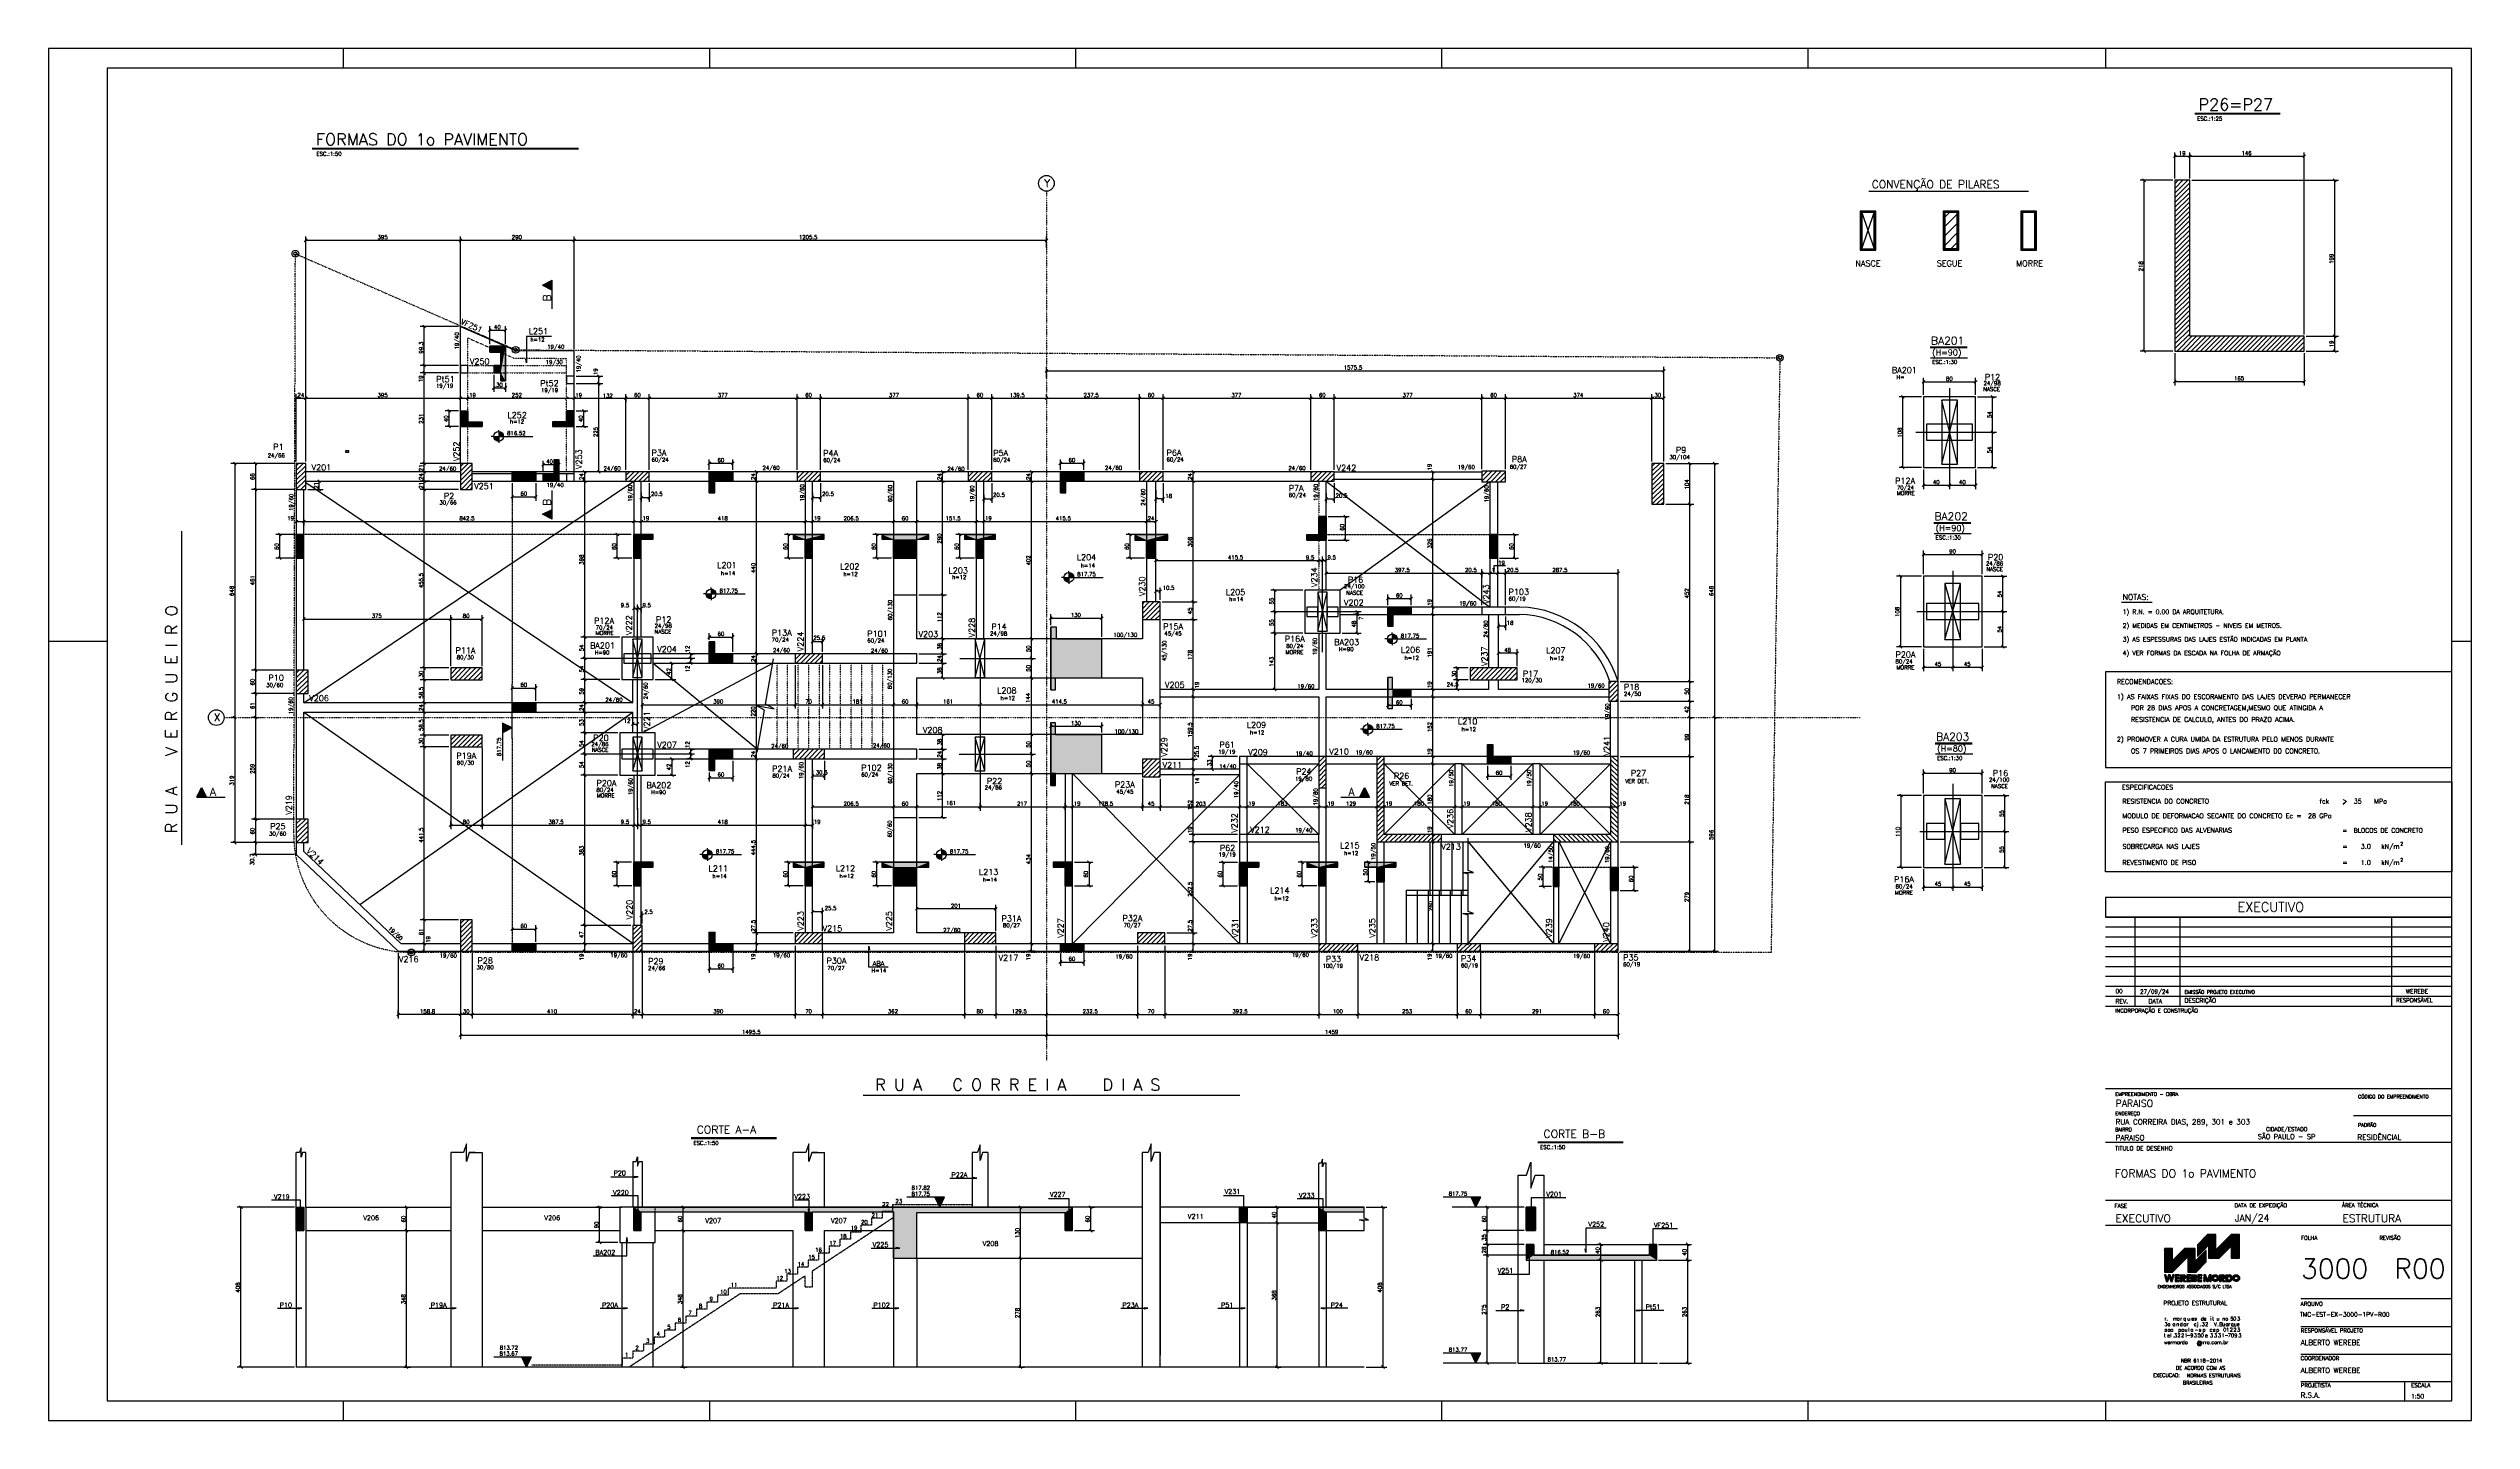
# Model space of a CAD drawing. Extents: x 938 to 7122, y 589 to 4089.
import ezdxf

# ---------------------------------------------------------------- set-up
doc = ezdxf.new("R2010")
doc.units = 0
doc.header["$MEASUREMENT"] = 0
for name, pattern in [('ESTILO_TQS_0003', [1.5, 0.5, -0.4, 0.1, -0.5]), ('ESTILO_TQS_0004', [2, 0.5, -0.4, 0.1, -0.4, 0.1, -0.5]), ('ESTILO_TQS_0005', [0.4, 0.3, -0.1])]:
    doc.linetypes.add(name, pattern=pattern)
for name, color, linetype in [('1', 1, 'CONTINUOUS'), ('2', 2, 'CONTINUOUS'), ('3', 3, 'CONTINUOUS'), ('4', 4, 'CONTINUOUS'), ('6', 6, 'CONTINUOUS'), ('7', 7, 'CONTINUOUS'), ('8', 8, 'CONTINUOUS'), ('9', 9, 'CONTINUOUS')]:
    doc.layers.add(name, color=color, linetype=linetype)
doc.styles.get("Standard").update_dxf_attribs({"font": 'ROMANS.SHX'})

msp = doc.modelspace()

# ---------------------------------------------------------------- linework, layer by layer
at = {"layer": '1', "linetype": 'Continuous'}
for p, q in [((5601.772134, 3674.421545), (5561.639993, 3674.421545)), ((5561.639993, 3674.421545), (5561.639993, 3574.600073)), ((5601.772134, 3672.389837), (5561.639993, 3672.389837)), ((5601.772134, 3670.612188), (5561.639993, 3670.612188)), ((5563.670937, 3674.421545), (5563.670937, 3574.600073)), ((5565.703408, 3674.421545), (5565.703408, 3574.600073)), ((5565.703408, 3578.40943), (5597.707192, 3670.612188)), ((5565.703408, 3670.612188), (5597.707192, 3578.40943)), ((5597.707192, 3574.600073), (5597.707192, 3674.421545)), ((5599.739663, 3574.600073), (5599.739663, 3674.421545)), ((5601.772134, 3574.600073), (5601.772134, 3674.421545)), ((5813.385598, 3674.675604), (5773.253457, 3674.675604)), ((5773.253457, 3674.675604), (5773.253457, 3574.600073)), ((5773.253457, 3654.863592), (5793.065469, 3674.675604)), ((5813.385598, 3672.643896), (5773.253457, 3672.643896)), ((5813.385598, 3670.865484), (5773.253457, 3630.734106)), ((5813.385598, 3670.611426), (5773.253457, 3670.611426)), ((5775.284402, 3674.675604), (5775.284402, 3574.600073)), ((5777.316872, 3674.675604), (5777.316872, 3574.600073)), ((5809.320657, 3574.600073), (5809.320657, 3674.675604)), ((5811.353127, 3574.600073), (5811.353127, 3674.675604)), ((5813.385598, 3574.600073), (5813.385598, 3674.675604)), ((6011.871926, 3674.421545), (5971.739785, 3674.421545)), ((5971.739785, 3674.421545), (5971.739785, 3574.600073)), ((6011.871926, 3672.389837), (5971.739785, 3672.389837)), ((6011.871926, 3670.612188), (5971.739785, 3670.612188)), ((5973.772256, 3674.421545), (5973.772256, 3574.600073)), ((5975.804726, 3674.421545), (5975.804726, 3574.600073)), ((6007.808511, 3574.600073), (6007.808511, 3674.421545)), ((6009.839455, 3574.600073), (6009.839455, 3674.421545)), ((6011.871926, 3574.600073), (6011.871926, 3674.421545)), ((5773.253457, 3606.857916), (5813.385598, 3646.735998)), ((5813.385598, 3622.859808), (5773.253457, 3582.727667)), ((5789.255349, 3574.600073), (5813.385598, 3598.729559)), ((5561.639993, 3578.40943), (5601.772134, 3578.40943)), ((5561.639993, 3576.377722), (5601.772134, 3576.377722)), ((5561.639993, 3574.600073), (5601.772134, 3574.600073)), ((5773.253457, 3578.663489), (5813.385598, 3578.663489)), ((5773.253457, 3576.631781), (5813.385598, 3576.631781)), ((5773.253457, 3574.600073), (5813.385598, 3574.600073)), ((5971.739785, 3578.40943), (6011.871926, 3578.40943)), ((5971.739785, 3576.377722), (6011.871926, 3576.377722)), ((5971.739785, 3574.600073), (6011.871926, 3574.600073)), ((4177.2985, 2702.4455), (4201.2985, 2602.4455)), ((4177.2985, 2602.4455), (4201.2985, 2702.4455)), ((1087.743824, 2576.640339), (937.741357, 2576.640339)), ((3303.2985, 2484.4455), (3327.2985, 2582.4455)), ((3327.2985, 2484.4455), (3303.2985, 2582.4455)), ((7121.975681, 2576.640339), (7071.723659, 2576.640339)), ((3303.2985, 2246.4455), (3327.2985, 2332.4455)), ((3327.2985, 2246.4455), (3303.2985, 2332.4455)), ((3551.298508, 2239.4455), (3977.7985, 1805.4455)), ((3551.298508, 1805.4455), (3977.7985, 2236.415879)), ((3996.7985, 2084.4455), (4179.7985, 2264.4455)), ((3996.7985, 2264.4455), (4179.7985, 2084.4455)), ((3996.7985, 2084.4455), (4179.7985, 2264.4455)), ((3996.7985, 2264.4455), (4179.7985, 2084.4455)), ((4346.7985, 2084.4455), (4526.7985, 2264.4455)), ((4346.7985, 2264.4455), (4526.7985, 2084.4455)), ((4346.7985, 2084.4455), (4526.7985, 2264.4455)), ((4346.7985, 2264.4455), (4526.7985, 2084.4455)), ((4545.7985, 2084.4455), (4725.7985, 2264.4455)), ((4545.7985, 2264.4455), (4725.7985, 2084.4455)), ((4545.7985, 2084.4455), (4725.7985, 2264.4455)), ((4545.7985, 2264.4455), (4725.7985, 2084.4455)), ((4744.7985, 2084.4455), (4924.7985, 2264.4455)), ((4744.7985, 2264.4455), (4924.7985, 2084.4455)), ((4744.7985, 2084.4455), (4924.7985, 2264.4455)), ((4744.7985, 2264.4455), (4924.7985, 2084.4455)), ((5777.993585, 2175.369117), (5817.994385, 2008.699117)), ((5777.993585, 2008.699117), (5817.994385, 2175.369117)), ((4792.7985, 1805.4455), (4924.7985, 2065.4455)), ((4792.7985, 2065.4455), (4924.7985, 1805.4455)), ((4792.7985, 1805.4455), (4924.7985, 2065.4455)), ((4792.7985, 2065.4455), (4924.7985, 1805.4455)), ((7071.723431, 1645.743301), (6187.491573, 1645.743301)), ((7071.723431, 1435.228949), (6187.491573, 1435.228949)), ((7071.723431, 1435.228949), (6187.491573, 1435.228949)), ((7071.723431, 1366.667776), (6820.69508, 1366.667776)), ((7071.723431, 1298.106604), (6187.491573, 1298.106604)), ((7071.723431, 1150.215525), (6187.491573, 1150.215525)), ((7071.723431, 1086.993496), (6187.491573, 1086.993496)), ((6422.31447, 1017.480434), (6468.487836, 1063.651847)), ((6422.31447, 1018.539017), (6467.4273, 1063.651847)), ((6422.31447, 1019.5976), (6466.368717, 1063.651847)), ((6422.31447, 1020.66009), (6465.306227, 1063.651847)), ((6422.31447, 1021.718673), (6464.245691, 1063.651847)), ((6422.31447, 1022.781162), (6463.185155, 1063.651847)), ((6422.31447, 1023.841699), (6462.124619, 1063.651847)), ((6422.31447, 1024.902235), (6461.064082, 1063.651847)), ((6422.31447, 1025.962771), (6460.003546, 1063.651847)), ((6422.31447, 1027.025261), (6458.94301, 1063.651847)), ((6422.31447, 1028.085797), (6457.882474, 1063.651847)), ((6422.31447, 1029.14438), (6456.821937, 1063.651847)), ((6422.31447, 1030.206869), (6455.761401, 1063.651847)), ((6422.31447, 1031.265452), (6454.700865, 1063.651847)), ((6422.31447, 1032.327942), (6453.640328, 1063.651847)), ((6422.31447, 1033.386525), (6452.579792, 1063.651847)), ((6422.31447, 1034.449014), (6451.517303, 1063.651847)), ((6422.31447, 1035.507598), (6450.456767, 1063.651847)), ((6422.31447, 1036.568134), (6449.39623, 1063.651847)), ((6422.31447, 1016.417945), (6469.40189, 1063.501458)), ((6422.31447, 1015.357408), (6469.40189, 1062.440922)), ((6422.31447, 1014.296872), (6469.40189, 1061.382339)), ((6422.31447, 1013.236336), (6469.40189, 1060.319849)), ((6422.31447, 1012.173847), (6469.40189, 1059.261266)), ((6422.31447, 1011.11331), (6469.40189, 1058.198777)), ((6422.31447, 1010.052774), (6469.40189, 1057.140194)), ((6422.31447, 1008.992238), (6469.40189, 1056.077704)), ((6422.31447, 1007.933655), (6469.40189, 1055.019121)), ((6450.601296, 1004.398534), (6509.852657, 1063.651847)), ((6450.601296, 1005.457117), (6508.792121, 1063.651847)), ((6450.601296, 1035.156039), (6469.40189, 1053.958585)), ((6450.601296, 1034.095502), (6469.40189, 1052.896096)), ((6450.601296, 1033.034966), (6469.40189, 1051.835559)), ((6450.913793, 1003.652447), (6510.913193, 1063.651847)), ((6451.97433, 1003.652447), (6511.97373, 1063.651847)), ((6453.034866, 1003.652447), (6513.034266, 1063.651847)), ((6454.095402, 1003.652447), (6514.094802, 1063.651847)), ((6455.157891, 1003.652447), (6515.157291, 1063.651847)), ((6456.218428, 1003.652447), (6516.217828, 1063.651847)), ((6457.278964, 1003.652447), (6517.278364, 1063.651847)), ((6458.337547, 1003.652447), (6518.3389, 1063.651847)), ((6459.398083, 1003.652447), (6519.399437, 1063.651847)), ((6460.460573, 1003.652447), (6520.45802, 1063.651847)), ((6461.521109, 1003.652447), (6521.518556, 1063.651847)), ((6462.581645, 1003.652447), (6522.581045, 1063.651847)), ((6463.642182, 1003.652447), (6523.641582, 1063.651847)), ((6464.702718, 1003.652447), (6524.702118, 1063.651847)), ((6465.763254, 1003.652447), (6525.762654, 1063.651847)), ((6466.82379, 1003.652447), (6526.82319, 1063.651847)), ((6467.884327, 1003.652447), (6527.883727, 1063.651847)), ((6468.944863, 1003.652447), (6528.944263, 1063.651847)), ((6470.005399, 1003.652447), (6529.40129, 1063.046385)), ((6471.065935, 1003.652447), (6529.40129, 1061.985848)), ((6472.126472, 1003.652447), (6529.40129, 1060.925312)), ((6473.187008, 1003.652447), (6529.40129, 1059.862823)), ((6474.249497, 1003.652447), (6529.40129, 1058.80424)), ((6475.308081, 1003.652447), (6529.40129, 1057.74175)), ((6476.368617, 1003.652447), (6529.40129, 1056.683167)), ((6477.429153, 1003.652447), (6529.40129, 1055.620678)), ((6508.4015, 1033.913863), (6529.40129, 1054.915607)), ((6508.4015, 1032.85528), (6529.40129, 1053.853117)), ((6508.4015, 1031.792791), (6529.40129, 1052.792581)), ((6508.4015, 1030.734208), (6529.40129, 1051.733998)), ((6338.016485, 968.510221), (6397.623311, 1028.119)), ((6338.016485, 969.570757), (6396.562774, 1028.119)), ((6338.016485, 970.633246), (6395.502238, 1028.119)), ((6338.016485, 971.693783), (6394.441702, 1028.119)), ((6338.016485, 972.754319), (6393.381165, 1028.119)), ((6338.016485, 973.812902), (6392.318676, 1028.119)), ((6338.016485, 974.875391), (6391.25814, 1028.119)), ((6338.016485, 975.937881), (6390.197604, 1028.119)), ((6338.016485, 1007.753969), (6358.379562, 1028.119)), ((6338.016485, 1008.814505), (6357.319026, 1028.119)), ((6338.016485, 1009.876994), (6356.25849, 1028.119)), ((6338.016485, 1010.937531), (6355.197954, 1028.119)), ((6338.016485, 1011.996114), (6354.137417, 1028.119)), ((6338.016485, 1013.058603), (6353.076881, 1028.119)), ((6338.016485, 1014.117186), (6352.016345, 1028.119)), ((6338.016485, 1015.179676), (6350.955808, 1028.119)), ((6338.016485, 1016.238259), (6349.895272, 1028.119)), ((6338.016485, 1017.298795), (6348.832783, 1028.119)), ((6338.016485, 1018.359332), (6347.772247, 1028.119)), ((6338.016485, 1019.421821), (6346.71171, 1028.119)), ((6338.016485, 1020.482357), (6345.653127, 1028.119)), ((6338.016485, 1021.542893), (6344.592591, 1028.119)), ((6338.016485, 1022.601477), (6343.530101, 1028.119)), ((6338.016485, 1023.663966), (6342.469565, 1028.119)), ((6338.016485, 1024.726455), (6341.409029, 1028.119)), ((6338.016485, 1025.785039), (6340.348493, 1028.119)), ((6338.016485, 1026.843622), (6339.287956, 1028.119)), ((6338.016485, 1027.906111), (6338.22742, 1028.119)), ((6338.016485, 1028.119), (6338.016485, 968.1196)), ((6359.016275, 1028.119), (6338.016485, 1028.119)), ((6338.016485, 1028.119), (6338.016485, 1028.119)), ((6338.016485, 1006.693433), (6359.016275, 1027.695176)), ((6338.016485, 1005.632896), (6359.016275, 1026.634639)), ((6338.016485, 1004.574313), (6359.016275, 1025.57215)), ((6338.016485, 1003.511824), (6359.016275, 1024.511614)), ((6338.016485, 1002.449334), (6359.016275, 1023.451077)), ((6338.016485, 1001.390751), (6359.016275, 1022.390541)), ((6338.016485, 1000.332168), (6359.016275, 1021.328052)), ((6338.016485, 999.269679), (6359.016275, 1020.267516)), ((6338.016485, 998.207189), (6359.016275, 1019.206979)), ((6338.016485, 997.148606), (6359.016275, 1018.148396)), ((6338.016485, 996.08807), (6359.016275, 1017.089813)), ((6338.016485, 995.027534), (6359.016275, 1016.027324)), ((6338.016485, 993.965044), (6359.016275, 1014.964834)), ((6338.016485, 992.904508), (6359.016275, 1013.906251)), ((6338.016485, 991.843972), (6359.016275, 1012.845715)), ((6338.016485, 990.785389), (6359.016275, 1011.783225)), ((6338.016485, 989.722899), (6359.016275, 1010.722689)), ((6338.016485, 988.66041), (6359.016275, 1009.662153)), ((6338.016485, 987.601827), (6359.016275, 1008.601617)), ((6338.016485, 986.543243), (6359.016275, 1007.543033)), ((6338.016485, 985.482707), (6359.016275, 1006.480544)), ((6338.016485, 984.420218), (6359.016275, 1005.418055)), ((6338.016485, 983.359682), (6359.016275, 1004.359472)), ((6338.016485, 982.299145), (6359.016275, 1003.300888)), ((6338.016485, 981.238609), (6359.016275, 1002.238399)), ((6338.016485, 980.17612), (6359.016275, 1001.177863)), ((6338.016485, 979.117536), (6359.016275, 1000.117326)), ((6338.016485, 978.055047), (6359.016275, 999.05679)), ((6338.016485, 976.996464), (6359.016275, 997.996254)), ((6338.684447, 968.1196), (6398.681894, 1028.119)), ((6339.744983, 968.1196), (6399.74243, 1028.119)), ((6340.805519, 968.1196), (6400.804919, 1028.119)), ((6341.866056, 968.1196), (6401.865456, 1028.119)), ((6342.926592, 968.1196), (6402.925992, 1028.119)), ((6343.987128, 968.1196), (6403.986528, 1028.119)), ((6345.049618, 968.1196), (6405.047064, 1028.119)), ((6346.108201, 968.1196), (6406.107601, 1028.119)), ((6347.168737, 968.1196), (6407.168137, 1028.119)), ((6348.229273, 968.1196), (6408.228673, 1028.119)), ((6349.28981, 968.1196), (6409.28921, 1028.119)), ((6350.350346, 968.1196), (6410.349746, 1028.119)), ((6351.410882, 968.1196), (6411.410282, 1028.119)), ((6352.473371, 968.1196), (6412.472771, 1028.119)), ((6353.533908, 968.1196), (6413.533308, 1028.119)), ((6354.592491, 968.1196), (6414.591891, 1028.119)), ((6355.653027, 968.1196), (6415.65438, 1028.119)), ((6356.713563, 968.1196), (6416.714917, 1028.119)), ((6357.776053, 968.1196), (6416.816478, 1027.160025)), ((6358.836589, 968.1196), (6416.816478, 1026.097535)), ((6389.316753, 1028.119), (6359.016275, 997.816568)), ((6359.016275, 997.816568), (6359.016275, 1028.119)), ((6359.016275, 968.1196), (6398.015885, 1007.117256)), ((6416.816478, 1028.119), (6389.316753, 1028.119)), ((6398.015885, 1006.236406), (6416.816478, 1025.038952)), ((6398.015885, 1005.17587), (6416.816478, 1023.978416)), ((6398.015885, 976.539437), (6445.099398, 1023.626857)), ((6398.015885, 1004.115333), (6416.816478, 1022.91788)), ((6398.015885, 975.476948), (6445.099398, 1022.564368)), ((6398.015885, 1003.054797), (6416.816478, 1021.85539)), ((6398.015885, 974.418365), (6445.099398, 1021.503831)), ((6398.015885, 1001.996214), (6416.816478, 1020.794854)), ((6398.015885, 973.359782), (6445.099398, 1020.443295)), ((6398.015885, 1000.933725), (6416.816478, 1019.734318)), ((6398.015885, 972.297292), (6445.099398, 1019.382759)), ((6398.015885, 999.871235), (6416.816478, 1018.675735)), ((6398.015885, 971.236756), (6445.099398, 1018.320269)), ((6398.015885, 998.812652), (6416.816478, 1017.613245)), ((6398.015885, 970.17622), (6445.099398, 1017.259733)), ((6398.015885, 997.754069), (6416.816478, 1016.554662)), ((6398.015885, 969.115683), (6445.099398, 1016.199197)), ((6398.015885, 996.693533), (6416.816478, 1015.492173)), ((6398.015885, 995.631043), (6416.816478, 1014.43359)), ((6398.015885, 994.570507), (6416.816478, 1013.373053)), ((6398.015885, 993.509971), (6416.816478, 1012.310564)), ((6398.015885, 992.449434), (6416.816478, 1011.250028)), ((6398.015885, 991.386945), (6416.816478, 1010.189491)), ((6398.015885, 990.326409), (6416.816478, 1009.128955)), ((6398.015885, 989.265872), (6416.816478, 1008.070372)), ((6398.015885, 1007.117256), (6398.015885, 968.1196)), ((6398.015885, 988.207289), (6416.816478, 1007.007883)), ((6398.015885, 987.148706), (6416.816478, 1005.945393)), ((6398.015885, 986.086217), (6416.816478, 1004.88681)), ((6398.015885, 985.023727), (6416.816478, 1003.828227)), ((6398.015885, 983.965144), (6416.816478, 1002.765737)), ((6398.015885, 982.904608), (6416.816478, 1001.703248)), ((6398.015885, 981.842119), (6416.816478, 1000.644665)), ((6398.015885, 980.781582), (6416.816478, 999.584129)), ((6398.015885, 979.721046), (6416.816478, 998.523592)), ((6398.015885, 978.66051), (6416.816478, 997.461103)), ((6398.015885, 977.601927), (6416.816478, 996.400567)), ((6398.078384, 968.1196), (6445.099398, 1015.140614)), ((6399.13892, 968.1196), (6445.099398, 1014.082031)), ((6400.199457, 968.1196), (6445.099398, 1013.019541)), ((6401.261946, 968.1196), (6445.099398, 1011.957052)), ((6402.322482, 968.1196), (6445.099398, 1010.898469)), ((6403.383019, 968.1196), (6445.099398, 1009.837932)), ((6404.443555, 968.1196), (6445.099398, 1008.775443)), ((6405.502138, 968.1196), (6445.099398, 1007.714907)), ((6406.564627, 968.1196), (6445.099398, 1006.65437)), ((6407.625164, 968.1196), (6445.099398, 1005.593834)), ((6408.6857, 968.1196), (6445.099398, 1004.535251)), ((6409.746236, 968.1196), (6445.099398, 1003.472762)), ((6410.806772, 968.1196), (6445.099398, 1002.410272)), ((6411.867309, 968.1196), (6445.099398, 1001.351689)), ((6412.927845, 968.1196), (6445.099398, 1000.293106)), ((6413.988381, 968.1196), (6445.099398, 999.230617)), ((6415.048918, 968.1196), (6445.099398, 998.17008)), ((6416.109454, 968.1196), (6445.099398, 997.109544)), ((6416.816478, 995.619325), (6416.816478, 1028.119)), ((6445.099398, 1023.902245), (6416.816478, 995.619325)), ((6417.16999, 968.1196), (6445.099398, 996.049008)), ((6418.230526, 968.1196), (6445.099398, 994.988471)), ((6418.937551, 968.1196), (6445.099398, 994.281447)), ((6419.015675, 968.1196), (6445.099398, 994.203323)), ((6445.099398, 994.203323), (6445.099398, 1023.902245)), ((6450.601296, 1031.972477), (6469.40189, 1050.775023)), ((6450.601296, 1030.913893), (6469.40189, 1049.714487)), ((6450.601296, 1029.851404), (6469.40189, 1048.651997)), ((6450.601296, 1028.792821), (6469.40189, 1047.593414)), ((6450.601296, 1027.730332), (6469.40189, 1046.530925)), ((6450.601296, 1026.671748), (6469.40189, 1045.472342)), ((6450.601296, 1025.609259), (6469.40189, 1044.413758)), ((6450.601296, 1024.550676), (6469.40189, 1043.351269)), ((6450.601296, 1023.49014), (6469.40189, 1042.290733)), ((6450.601296, 1022.42765), (6469.40189, 1041.230197)), ((6450.601296, 1021.367114), (6469.40189, 1040.16966)), ((6450.601296, 1020.306578), (6469.40189, 1039.107171)), ((6450.601296, 1019.246041), (6469.40189, 1038.046635)), ((6450.601296, 1018.183552), (6469.40189, 1036.988051)), ((6450.601296, 1017.124969), (6469.40189, 1035.925562)), ((6450.601296, 1016.066386), (6469.40189, 1034.866979)), ((6450.601296, 1015.003896), (6469.40189, 1033.80449)), ((6450.601296, 1013.945313), (6469.40189, 1032.745906)), ((6450.601296, 1012.882824), (6469.40189, 1031.683417)), ((6450.601296, 1011.822288), (6469.40189, 1030.624834)), ((6450.601296, 1010.761751), (6469.40189, 1029.562345)), ((6450.601296, 1009.701215), (6469.40189, 1028.501808)), ((6450.601296, 1008.638726), (6469.40189, 1027.441272)), ((6450.601296, 1007.578189), (6469.40189, 1026.380736)), ((6450.601296, 1006.519606), (6469.40189, 1025.320199)), ((6508.4015, 1029.671718), (6529.40129, 1050.671508)), ((6508.4015, 1028.613135), (6529.40129, 1049.612925)), ((6508.4015, 1027.552599), (6529.40129, 1048.550436)), ((6508.4015, 1026.49011), (6529.40129, 1047.491853)), ((6508.4015, 1025.429573), (6529.40129, 1046.429363)), ((6508.4015, 1024.369037), (6529.40129, 1045.37078)), ((6508.4015, 1023.308501), (6529.40129, 1044.308291)), ((6508.4015, 1022.246011), (6529.40129, 1043.247755)), ((6508.4015, 1021.187428), (6529.40129, 1042.187218)), ((6508.4015, 1020.128845), (6529.40129, 1041.126682)), ((6508.4015, 1019.066356), (6529.40129, 1040.066146)), ((6508.4015, 1018.007773), (6529.40129, 1039.003656)), ((6508.4015, 1016.945283), (6529.40129, 1037.945073)), ((6508.4015, 1015.884747), (6529.40129, 1036.882584)), ((6508.4015, 1014.824211), (6529.40129, 1035.824001)), ((6508.4015, 1013.763674), (6529.40129, 1034.765417)), ((6508.4015, 1012.701185), (6529.40129, 1033.702928)), ((6508.4015, 1011.640649), (6529.40129, 1032.642392)), ((6508.4015, 1010.582066), (6529.40129, 1031.581856)), ((6508.4015, 1009.519576), (6529.40129, 1030.521319)), ((6508.4015, 1008.460993), (6529.40129, 1029.45883)), ((6508.4015, 1007.398504), (6529.40129, 1028.398294)), ((6508.4015, 1006.33992), (6529.40129, 1027.337757)), ((6508.4015, 1005.277431), (6529.40129, 1026.277221)), ((6508.4015, 1004.218848), (6529.40129, 1025.218638)), ((6508.895635, 1003.652447), (6529.40129, 1024.156149)), ((6509.956172, 1003.652447), (6529.40129, 1023.097565)), ((6511.016708, 1003.652447), (6529.40129, 1022.035076)), ((6512.077244, 1003.652447), (6529.40129, 1020.976493)), ((6513.13778, 1003.652447), (6529.40129, 1019.914003)), ((6514.198317, 1003.652447), (6529.40129, 1018.853467)), ((6515.258853, 1003.652447), (6529.40129, 1017.792931)), ((6516.319389, 1003.652447), (6529.40129, 1016.732395)), ((6517.379925, 1003.652447), (6529.40129, 1015.671858)), ((6518.440462, 1003.652447), (6529.40129, 1014.609369)), ((6519.502951, 1003.652447), (6529.40129, 1013.550786)), ((6520.561534, 1003.652447), (6529.40129, 1012.488296)), ((6521.622071, 1003.652447), (6529.40129, 1011.429713)), ((6522.68456, 1003.652447), (6529.40129, 1010.367224)), ((6523.745096, 1003.652447), (6529.40129, 1009.308641)), ((6524.803679, 1003.652447), (6529.40129, 1008.248105)), ((6525.864216, 1003.652447), (6529.40129, 1007.187568)), ((6526.926705, 1003.652447), (6529.40129, 1006.127032)), ((6527.987241, 1003.652447), (6529.40129, 1005.064543)), ((6529.045824, 1003.652447), (6529.40129, 1004.004006)), ((6338.016485, 968.1196), (6359.016275, 968.1196)), ((6338.094609, 960.965374), (6338.366091, 961.238809)), ((6338.328982, 960.141164), (6339.426627, 961.238809)), ((6338.565307, 959.316953), (6340.487163, 961.238809)), ((6338.801633, 958.492743), (6341.547699, 961.238809)), ((6339.036006, 957.668532), (6342.147303, 960.777876)), ((6339.272332, 956.842369), (6342.383629, 959.955619)), ((6339.506704, 956.016205), (6342.619954, 959.129455)), ((6339.74303, 955.191994), (6342.854327, 958.305245)), ((6339.977403, 954.369737), (6343.090653, 957.481034)), ((6340.215682, 953.543573), (6343.326979, 956.65487)), ((6340.452007, 952.719363), (6343.561351, 955.828707)), ((6340.68638, 951.895152), (6343.797677, 955.004496)), ((6340.922706, 951.068989), (6344.03205, 954.180286)), ((6341.157078, 950.242825), (6344.268375, 953.354122)), ((6341.393404, 949.418615), (6344.504701, 952.527959)), ((6341.62973, 948.594404), (6344.741027, 951.703748)), ((6341.864103, 947.768241), (6344.9754, 950.879538)), ((6342.100428, 946.942077), (6345.211725, 950.053374)), ((6342.334801, 946.117866), (6349.838632, 953.619745)), ((6342.571127, 945.293656), (6349.412855, 952.135384)), ((6342.807452, 944.467492), (6348.990984, 950.649071)), ((6343.13948, 943.738984), (6348.565207, 949.164711)), ((6344.20197, 943.738984), (6348.141383, 947.680351)), ((6345.262506, 943.738984), (6347.71756, 946.195991)), ((6345.414848, 949.902985), (6350.121832, 954.609969)), ((6345.838672, 951.391251), (6350.545656, 956.094329)), ((6346.264449, 952.875611), (6353.092506, 959.703668)), ((6346.323042, 943.738984), (6347.293736, 944.711631)), ((6346.688273, 954.359972), (6352.85618, 960.527879)), ((6347.112097, 955.844332), (6352.508527, 961.238809)), ((6347.535921, 957.328692), (6351.447991, 961.238809)), ((6347.961698, 958.813052), (6350.387455, 961.238809)), ((6348.383569, 960.297412), (6349.326919, 961.238809)), ((6350.715577, 956.264249), (6353.328832, 958.879458)), ((6350.949949, 955.438086), (6353.565157, 958.053294)), ((6351.186275, 954.613875), (6353.801483, 957.22713)), ((6351.420648, 953.789665), (6354.035856, 956.406826)), ((6351.656973, 952.963501), (6354.272182, 955.580662)), ((6351.891346, 952.137338), (6354.508507, 954.754499)), ((6352.129625, 951.313127), (6354.74288, 953.930288)), ((6352.363998, 950.488916), (6354.979206, 953.106078)), ((6352.600323, 949.664706), (6355.213578, 952.279914)), ((6352.836649, 948.840495), (6355.449904, 951.453751)), ((6353.071022, 948.014332), (6355.68623, 950.62954)), ((6353.307347, 947.188168), (6355.920603, 949.80533)), ((6353.543673, 946.367864), (6361.242815, 954.0631)), ((6353.778046, 945.5417), (6360.818991, 952.578739)), ((6354.014372, 944.715537), (6360.393214, 951.094379)), ((6354.248744, 943.891326), (6359.96939, 949.610019)), ((6355.160845, 943.738984), (6359.545566, 948.125659)), ((6356.067085, 949.949859), (6361.666639, 955.551366)), ((6356.221381, 943.738984), (6359.119789, 946.641299)), ((6356.490909, 951.43422), (6362.090463, 957.035726)), ((6356.914733, 952.91858), (6362.51624, 958.520086)), ((6357.281917, 943.738984), (6358.695965, 945.156939)), ((6357.34051, 954.40294), (6362.938111, 960.004446)), ((6357.762381, 955.8873), (6363.115843, 961.238809)), ((6357.988941, 943.738984), (6358.414718, 944.164761)), ((6358.188158, 957.37166), (6362.055307, 961.238809)), ((6358.611982, 958.859927), (6360.994771, 961.238809)), ((6359.035806, 960.344287), (6359.934234, 961.238809)), ((6376.043448, 961.238809), (6365.543553, 961.238809)), ((6365.543553, 961.238809), (6365.543553, 943.738984)), ((6365.543553, 954.453721), (6372.330595, 961.238809)), ((6365.543553, 955.512304), (6371.270058, 961.238809)), ((6365.543553, 956.574793), (6370.209522, 961.238809)), ((6365.543553, 957.637283), (6369.148986, 961.238809)), ((6365.543553, 958.695866), (6368.08845, 961.238809)), ((6365.543553, 959.754449), (6367.02596, 961.238809)), ((6365.543553, 960.816938), (6365.965424, 961.238809)), ((6365.543553, 961.172403), (6365.611912, 961.238809)), ((6365.543553, 953.393184), (6369.543513, 957.391191)), ((6365.543553, 952.332648), (6369.543513, 956.332608)), ((6365.543553, 951.270159), (6369.543513, 955.270119)), ((6365.543553, 950.209622), (6369.543513, 954.211536)), ((6365.543553, 947.028014), (6372.504421, 953.990835)), ((6365.543553, 948.090503), (6371.443885, 953.990835)), ((6365.543553, 949.149086), (6370.383349, 953.990835)), ((6365.543553, 945.965524), (6369.543513, 949.967437)), ((6365.543553, 945.260453), (6369.543513, 949.262366)), ((6365.543553, 944.199917), (6369.543513, 948.199877)), ((6365.543553, 943.738984), (6376.043448, 943.738984)), ((6366.143157, 943.738984), (6369.543513, 947.137388)), ((6367.203693, 943.738984), (6370.203663, 946.738954)), ((6368.264229, 943.738984), (6371.264199, 946.738954)), ((6369.324765, 943.738984), (6372.324735, 946.738954)), ((6376.043448, 958.238839), (6369.543513, 958.238839)), ((6369.543513, 953.990835), (6369.543513, 958.238839)), ((6376.043448, 953.990835), (6369.543513, 953.990835)), ((6376.043448, 950.990865), (6369.543513, 950.990865)), ((6369.543513, 946.738954), (6369.543513, 950.990865)), ((6376.043448, 946.738954), (6369.543513, 946.738954)), ((6370.385302, 943.738984), (6373.385272, 946.738954)), ((6370.391161, 958.238839), (6373.389178, 961.238809)), ((6370.564987, 950.990865), (6373.56691, 953.990835)), ((6371.447791, 943.738984), (6374.445808, 946.738954)), ((6371.451697, 958.238839), (6374.449714, 961.238809)), ((6371.625524, 950.990865), (6374.627447, 953.990835)), ((6372.508327, 943.738984), (6375.506344, 946.738954)), ((6372.51028, 958.238839), (6375.512204, 961.238809)), ((6372.68606, 950.990865), (6375.687983, 953.990835)), ((6373.56691, 943.738984), (6376.043448, 946.215522)), ((6373.570817, 958.238839), (6376.043448, 960.709517)), ((6373.746596, 950.990865), (6376.043448, 953.285764)), ((6374.627447, 943.738984), (6376.043448, 945.156939)), ((6374.631353, 958.238839), (6376.043448, 959.648981)), ((6374.805179, 950.990865), (6376.043448, 952.22718)), ((6375.687983, 943.738984), (6376.043448, 944.094449)), ((6375.691889, 958.238839), (6376.043448, 958.588445)), ((6375.865716, 950.990865), (6376.043448, 951.166644)), ((6376.043448, 958.588445), (6376.043448, 961.238809)), ((6376.043448, 961.238809), (6376.043448, 958.238839)), ((6376.043448, 950.990865), (6376.043448, 953.990835)), ((6376.043448, 943.738984), (6376.043448, 946.738954)), ((6376.043448, 943.738984), (6376.043448, 946.215522)), ((6378.543423, 961.238809), (6388.543323, 961.238809)), ((6378.543423, 961.238809), (6378.543423, 943.738984)), ((6378.543423, 953.744743), (6386.035536, 961.238809)), ((6378.543423, 954.80528), (6384.976953, 961.238809)), ((6378.543423, 955.867769), (6383.916416, 961.238809)), ((6378.543423, 956.928305), (6382.85588, 961.238809)), ((6378.543423, 957.988841), (6381.795344, 961.238809)), ((6378.543423, 959.047425), (6380.734808, 961.238809)), ((6378.543423, 960.109914), (6379.672318, 961.238809)), ((6378.543423, 961.172403), (6378.611782, 961.238809)), ((6378.543423, 945.260453), (6392.060866, 958.777896)), ((6378.543423, 944.199917), (6392.447581, 958.106028)), ((6378.543423, 952.684207), (6383.041425, 957.188068)), ((6378.543423, 951.625624), (6383.041425, 956.125579)), ((6378.543423, 950.563135), (6383.041425, 955.06309)), ((6378.543423, 949.504551), (6383.041425, 954.004506)), ((6378.543423, 948.442062), (6382.990644, 952.891236)), ((6378.543423, 947.383479), (6384.051181, 952.891236)), ((6378.543423, 946.322943), (6385.098045, 952.877564)), ((6378.543423, 943.738984), (6383.041425, 943.738984)), ((6378.789515, 943.738984), (6383.041425, 947.992848)), ((6379.850051, 943.738984), (6383.041425, 946.934265)), ((6380.910587, 943.738984), (6383.041425, 945.873728)), ((6381.971123, 943.738984), (6383.041425, 944.811239)), ((6383.041425, 958.086497), (6384.775783, 958.086497)), ((6383.041425, 958.086497), (6383.041425, 952.891236)), ((6384.775783, 952.891236), (6383.041425, 952.891236)), ((6383.041425, 943.738984), (6383.041425, 948.242845)), ((6383.041425, 948.242845), (6388.543323, 943.738984)), ((6383.373453, 947.96941), (6392.754219, 957.348223)), ((6387.096072, 961.238809), (6383.945713, 958.086497)), ((6383.957432, 947.492853), (6392.961248, 956.498622)), ((6384.539457, 947.016295), (6386.789435, 949.266272)), ((6385.021874, 958.102122), (6388.158561, 961.238809)), ((6385.123436, 946.537784), (6387.373413, 948.789715)), ((6385.705461, 946.059273), (6387.957392, 948.309251)), ((6385.930068, 957.949779), (6389.066755, 961.08842)), ((6386.209362, 949.740877), (6393.54132, 943.738984)), ((6386.28944, 945.582716), (6388.539417, 947.832693)), ((6386.619514, 957.578689), (6389.812842, 960.77397)), ((6386.873418, 945.106158), (6389.123396, 947.358088)), ((6387.146853, 957.047445), (6390.478851, 960.379443)), ((6387.185915, 949.662753), (6393.041325, 955.51621)), ((6387.455443, 944.6296), (6389.705421, 946.879578)), ((6387.51599, 956.354092), (6391.076501, 959.916557)), ((6387.662473, 955.441992), (6391.601886, 959.381406)), ((6388.039422, 944.149136), (6390.2894, 946.401067)), ((6388.369497, 949.785799), (6392.918279, 954.332628)), ((6388.543323, 943.738984), (6393.54132, 943.738984)), ((6388.689806, 943.738984), (6390.873378, 945.924509)), ((6389.750342, 943.738984), (6391.455403, 945.449904)), ((6390.074558, 950.430323), (6392.269848, 952.625614)), ((6390.810879, 943.738984), (6392.039382, 944.96944)), ((6391.869462, 943.738984), (6392.623361, 944.492883)), ((6392.931951, 943.738984), (6393.207339, 944.016325)), ((6406.041195, 961.238809), (6395.5413, 961.238809)), ((6395.5413, 961.238809), (6395.5413, 943.738984)), ((6395.5413, 954.453721), (6402.328342, 961.238809)), ((6395.5413, 955.512304), (6401.267805, 961.238809)), ((6395.5413, 956.574793), (6400.209222, 961.238809)), ((6395.5413, 957.637283), (6399.148686, 961.238809)), ((6395.5413, 958.695866), (6398.08815, 961.238809)), ((6395.5413, 959.754449), (6397.02566, 961.238809)), ((6395.5413, 960.816938), (6395.965124, 961.238809)), ((6395.5413, 961.172403), (6395.611612, 961.238809)), ((6395.5413, 953.393184), (6399.543213, 957.391191)), ((6395.5413, 952.332648), (6399.543213, 956.332608)), ((6395.5413, 951.270159), (6399.543213, 955.270119)), ((6395.5413, 950.209622), (6399.543213, 954.211536)), ((6395.5413, 947.028014), (6402.506074, 953.990835)), ((6395.5413, 948.090503), (6401.445538, 953.990835)), ((6395.5413, 949.149086), (6400.383049, 953.990835)), ((6395.5413, 945.965524), (6399.543213, 949.967437)), ((6395.5413, 945.260453), (6399.543213, 949.262366)), ((6395.5413, 944.199917), (6399.543213, 948.199877)), ((6395.5413, 943.738984), (6406.041195, 943.738984)), ((6396.142857, 943.738984), (6399.543213, 947.137388)), ((6397.203393, 943.738984), (6400.203363, 946.738954)), ((6398.015885, 968.1196), (6419.015675, 968.1196)), ((6398.263929, 943.738984), (6401.263899, 946.738954)), ((6399.324465, 943.738984), (6402.324435, 946.738954)), ((6406.041195, 958.238839), (6399.543213, 958.238839)), ((6399.543213, 953.990835), (6399.543213, 958.238839)), ((6406.041195, 953.990835), (6399.543213, 953.990835)), ((6406.041195, 950.990865), (6399.543213, 950.990865)), ((6399.543213, 946.738954), (6399.543213, 950.990865)), ((6406.041195, 946.738954), (6399.543213, 946.738954)), ((6400.385002, 943.738984), (6403.384972, 946.738954)), ((6400.390861, 958.238839), (6403.390831, 961.238809)), ((6400.564687, 950.990865), (6403.564657, 953.990835)), ((6401.447491, 943.738984), (6404.445508, 946.738954)), ((6401.449444, 958.238839), (6404.451367, 961.238809)), ((6401.625224, 950.990865), (6404.625194, 953.990835)), ((6402.508027, 943.738984), (6405.506044, 946.738954)), ((6402.511934, 958.238839), (6405.511904, 961.238809)), ((6402.683807, 950.990865), (6405.687683, 953.990835)), ((6403.56661, 943.738984), (6406.041195, 946.215522)), ((6403.57247, 958.238839), (6406.041195, 960.709517)), ((6403.744343, 950.990865), (6406.041195, 953.285764)), ((6404.627147, 943.738984), (6406.041195, 945.156939)), ((6404.631053, 958.238839), (6406.041195, 959.648981)), ((6404.806832, 950.990865), (6406.041195, 952.22718)), ((6405.687683, 943.738984), (6406.041195, 944.094449)), ((6405.693542, 958.238839), (6406.041195, 958.588445)), ((6405.867369, 950.990865), (6406.041195, 951.166644)), ((6406.041195, 958.588445), (6406.041195, 961.238809)), ((6406.041195, 961.238809), (6406.041195, 958.238839)), ((6406.041195, 950.990865), (6406.041195, 953.990835)), ((6406.041195, 943.738984), (6406.041195, 946.738954)), ((6406.041195, 943.738984), (6406.041195, 946.215522)), ((6408.293126, 961.238809), (6418.293026, 961.238809)), ((6408.293126, 943.738984), (6408.293126, 961.238809)), ((6408.293126, 956.574793), (6412.957142, 961.238809)), ((6408.293126, 957.637283), (6411.896605, 961.238809)), ((6408.293126, 958.695866), (6410.838022, 961.238809)), ((6408.293126, 959.754449), (6409.777486, 961.238809)), ((6408.293126, 960.814985), (6408.714997, 961.238809)), ((6408.293126, 961.172403), (6408.361484, 961.238809)), ((6408.293126, 955.512304), (6414.017678, 961.238809)), ((6408.293126, 947.383479), (6420.181679, 959.272032)), ((6408.293126, 946.322943), (6420.505894, 958.535711)), ((6408.293126, 954.453721), (6412.224727, 958.383369)), ((6408.293126, 953.393184), (6412.224727, 957.324786)), ((6408.293126, 952.332648), (6412.224727, 956.264249)), ((6408.293126, 951.270159), (6412.224727, 955.203713)), ((6408.293126, 948.442062), (6414.560641, 954.711531)), ((6408.293126, 949.149086), (6413.853617, 954.711531)), ((6408.293126, 950.209622), (6412.793081, 954.711531)), ((6408.293126, 945.260453), (6412.224727, 949.194008)), ((6408.293126, 944.199917), (6412.224727, 948.131518)), ((6418.293026, 943.738984), (6408.293126, 943.738984)), ((6408.892729, 943.738984), (6412.224727, 947.070982)), ((6409.953265, 943.738984), (6412.224727, 946.010446)), ((6411.015755, 943.738984), (6413.234483, 945.961618)), ((6412.076291, 943.738984), (6414.295019, 945.961618)), ((6414.724702, 959.018128), (6412.224727, 959.018128)), ((6412.224727, 959.018128), (6412.224727, 954.711531)), ((6412.224727, 954.711531), (6414.724702, 954.711531)), ((6412.224727, 950.268216), (6412.224727, 945.961618)), ((6412.224727, 950.268216), (6414.724702, 950.268216)), ((6412.224727, 945.961618), (6414.724702, 945.961618)), ((6412.504021, 959.018128), (6414.726655, 961.238809)), ((6413.134874, 943.738984), (6420.080117, 950.684227)), ((6413.300888, 950.268216), (6420.714877, 957.684157)), ((6413.56651, 959.018128), (6415.787191, 961.238809)), ((6414.19541, 943.738984), (6420.431676, 949.97525)), ((6414.361424, 950.268216), (6420.781282, 956.688073)), ((6414.627047, 959.018128), (6416.845775, 961.238809)), ((6415.127042, 949.97525), (6420.568394, 955.414648)), ((6415.255947, 943.738984), (6420.683627, 949.164711)), ((6415.261806, 958.594304), (6417.906311, 961.238809)), ((6415.605553, 949.391271), (6418.537164, 952.324836)), ((6415.697349, 957.96931), (6418.693412, 960.965374)), ((6415.76766, 955.91855), (6419.765667, 959.916557)), ((6415.892659, 947.559258), (6419.644575, 951.309221)), ((6415.902425, 948.627607), (6419.128955, 951.85609)), ((6415.939534, 957.149006), (6419.269578, 960.477098)), ((6416.316483, 943.738984), (6420.781282, 948.203783)), ((6417.377019, 943.738984), (6420.673861, 947.035826)), ((6418.722709, 944.024137), (6419.804729, 945.104205)), ((6433.54092, 961.238809), (6423.041025, 961.238809)), ((6423.041025, 961.238809), (6423.041025, 943.738984)), ((6423.041025, 954.453721), (6429.828067, 961.238809)), ((6423.041025, 955.512304), (6428.76753, 961.238809)), ((6423.041025, 956.574793), (6427.706994, 961.238809)), ((6423.041025, 957.637283), (6426.646458, 961.238809)), ((6423.041025, 958.695866), (6425.585922, 961.238809)), ((6423.041025, 959.754449), (6424.525385, 961.238809)), ((6423.041025, 960.816938), (6423.466802, 961.238809)), ((6423.041025, 961.172403), (6423.111337, 961.238809)), ((6423.041025, 953.393184), (6427.042938, 957.391191)), ((6423.041025, 952.332648), (6427.042938, 956.332608)), ((6423.041025, 951.270159), (6427.042938, 955.270119)), ((6423.041025, 950.209622), (6427.042938, 954.211536)), ((6423.041025, 947.028014), (6430.003846, 953.990835)), ((6423.041025, 948.090503), (6428.94331, 953.990835)), ((6423.041025, 949.149086), (6427.882774, 953.990835)), ((6423.041025, 945.965524), (6427.042938, 949.967437)), ((6423.041025, 945.260453), (6427.042938, 949.262366)), ((6423.041025, 944.199917), (6427.042938, 948.199877)), ((6423.041025, 943.738984), (6433.54092, 943.738984)), ((6423.642582, 943.738984), (6427.042938, 947.137388)), ((6424.703118, 943.738984), (6427.703088, 946.738954)), ((6425.763654, 943.738984), (6428.763624, 946.738954)), ((6426.82419, 943.738984), (6429.82416, 946.738954)), ((6433.54092, 958.238839), (6427.042938, 958.238839)), ((6427.042938, 953.990835), (6427.042938, 958.238839)), ((6433.54092, 953.990835), (6427.042938, 953.990835)), ((6433.54092, 950.990865), (6427.042938, 950.990865)), ((6427.042938, 946.738954), (6427.042938, 950.990865)), ((6433.54092, 946.738954), (6427.042938, 946.738954)), ((6427.884727, 943.738984), (6430.884697, 946.738954)), ((6427.888633, 958.238839), (6430.890556, 961.238809)), ((6428.062459, 950.990865), (6431.064382, 953.990835)), ((6428.945263, 943.738984), (6431.945233, 946.738954)), ((6428.949169, 958.238839), (6431.951092, 961.238809)), ((6429.122996, 950.990865), (6432.124919, 953.990835)), ((6430.005799, 943.738984), (6433.005769, 946.738954)), ((6430.009705, 958.238839), (6433.009675, 961.238809)), ((6430.183532, 950.990865), (6433.185455, 953.990835)), ((6431.066335, 943.738984), (6433.54092, 946.215522)), ((6431.070242, 958.238839), (6433.54092, 960.709517)), ((6431.244068, 950.990865), (6433.54092, 953.285764)), ((6432.126872, 943.738984), (6433.54092, 945.156939)), ((6432.130778, 958.238839), (6433.54092, 959.648981)), ((6432.306557, 950.990865), (6433.54092, 952.22718)), ((6433.187408, 943.738984), (6433.54092, 944.094449)), ((6433.191314, 958.238839), (6433.54092, 958.588445)), ((6433.365141, 950.990865), (6433.54092, 951.166644)), ((6433.54092, 958.588445), (6433.54092, 961.238809)), ((6433.54092, 961.238809), (6433.54092, 958.238839)), ((6433.54092, 950.990865), (6433.54092, 953.990835)), ((6433.54092, 943.738984), (6433.54092, 946.738954)), ((6433.54092, 943.738984), (6433.54092, 946.215522)), ((6438.351419, 956.766197), (6442.825984, 961.238809)), ((6438.351419, 957.826734), (6441.765447, 961.238809)), ((6438.351419, 958.88727), (6440.704911, 961.238809)), ((6438.351419, 959.947806), (6439.642422, 961.238809)), ((6438.351419, 961.010296), (6438.581885, 961.238809)), ((6438.351419, 955.707614), (6443.497852, 960.852094)), ((6438.351419, 954.645125), (6443.784958, 960.078664)), ((6438.351419, 953.582636), (6444.075971, 959.309141)), ((6438.351419, 952.524052), (6444.365031, 958.535711)), ((6438.351419, 951.465469), (6444.65409, 957.766187)), ((6438.351419, 950.40298), (6444.94315, 956.992758)), ((6438.351419, 949.695956), (6442.351379, 953.695916)), ((6438.351419, 948.633466), (6442.351379, 952.637333)), ((6438.351419, 947.57293), (6442.351379, 951.574843)), ((6438.351419, 946.512394), (6442.351379, 950.512354)), ((6438.351419, 945.453811), (6442.351379, 949.453771)), ((6438.351419, 944.395227), (6442.351379, 948.393234)), ((6438.759618, 943.738984), (6442.351379, 947.332698)), ((6439.820154, 943.738984), (6442.351379, 946.270209)), ((6440.88069, 943.738984), (6442.351379, 945.209672)), ((6441.941227, 943.738984), (6442.351379, 944.149136)), ((6442.296692, 943.738984), (6442.351379, 943.795624)), ((6442.460753, 953.451777), (6445.232209, 956.225187)), ((6442.747859, 952.680301), (6445.523222, 955.453711)), ((6443.038872, 951.908824), (6445.812282, 954.682234)), ((6443.327932, 951.137348), (6446.101341, 953.910757)), ((6443.616991, 950.365871), (6446.390401, 953.139281)), ((6443.906051, 949.594394), (6446.679461, 952.367804)), ((6444.19511, 948.822918), (6446.96852, 951.596327)), ((6444.48417, 948.051441), (6447.25758, 950.824851)), ((6444.77323, 947.279964), (6447.546639, 950.053374)), ((6445.062289, 946.508488), (6447.835699, 949.281897)), ((6445.353302, 945.737011), (6457.851224, 958.236886)), ((6445.640408, 944.965534), (6453.511424, 952.836549)), ((6445.931421, 944.194058), (6452.874711, 951.137348)), ((6446.536884, 943.738984), (6452.239952, 949.442052)), ((6447.599373, 943.738984), (6451.603239, 947.74285)), ((6448.65991, 943.738984), (6450.966527, 946.049508)), ((6448.6853, 950.131498), (6457.851224, 959.297422)), ((6449.320059, 951.824841), (6457.851224, 960.356005)), ((6449.720446, 943.738984), (6450.329815, 944.350306)), ((6449.958725, 953.524042), (6457.673491, 961.238809)), ((6450.593484, 955.219338), (6456.612955, 961.238809)), ((6451.230196, 956.91854), (6455.552419, 961.238809)), ((6451.866909, 958.613835), (6454.491882, 961.238809)), ((6452.503621, 960.313037), (6453.431346, 961.238809)), ((6453.851264, 953.529902), (6457.851224, 957.527909)), ((6453.851264, 952.467412), (6457.851224, 956.469325)), ((6453.851264, 951.406876), (6457.851224, 955.406836)), ((6453.851264, 950.34634), (6457.851224, 954.344347)), ((6453.851264, 949.285804), (6457.851224, 953.285764)), ((6453.851264, 948.22722), (6457.851224, 952.22718)), ((6453.851264, 947.164731), (6457.851224, 951.164691)), ((6453.851264, 946.102242), (6457.851224, 950.104155)), ((6453.851264, 945.043658), (6457.851224, 949.043618)), ((6453.851264, 943.985075), (6457.851224, 947.983082)), ((6454.669615, 943.738984), (6457.851224, 946.922546)), ((6455.730151, 943.738984), (6457.851224, 945.860057)), ((6456.790688, 943.738984), (6457.851224, 944.79952)), ((6457.1442, 943.738984), (6457.851224, 944.447961)), ((6459.11293, 952.729128), (6467.624564, 961.242715)), ((6459.13832, 951.693983), (6468.65971, 961.215372)), ((6459.222304, 953.900992), (6466.4527, 961.133341)), ((6459.275038, 950.770164), (6469.581575, 961.078654)), ((6459.409802, 950.199857), (6463.995694, 954.785749)), ((6459.579722, 955.316993), (6465.034746, 960.775923)), ((6459.667612, 949.395177), (6463.411715, 953.141234)), ((6459.989874, 948.656904), (6463.386325, 952.051401)), ((6460.362918, 947.96941), (6463.560151, 951.168597)), ((6460.651977, 957.449784), (6462.901955, 959.701715)), ((6460.786741, 947.332698), (6463.870695, 950.418605)), ((6461.259393, 946.74286), (6464.2828, 949.770174)), ((6461.775013, 946.199897), (6464.784748, 949.207679)), ((6462.337507, 945.703808), (6465.378492, 948.74284)), ((6462.944923, 945.248735), (6466.062079, 948.365891)), ((6463.603119, 944.844442), (6466.860899, 948.106128)), ((6464.308191, 944.492883), (6467.808156, 947.992848)), ((6465.071855, 944.194058), (6469.022987, 948.14519)), ((6465.573803, 956.361905), (6470.153835, 960.941937)), ((6465.899972, 943.959685), (6476.394007, 954.453721)), ((6466.800353, 943.801483), (6476.554162, 953.555292)), ((6467.214412, 956.941977), (6470.956562, 960.684127)), ((6467.790578, 943.731172), (6476.622521, 952.563115)), ((6468.298385, 956.967367), (6471.696789, 960.365771)), ((6468.919473, 943.797577), (6476.554162, 951.43422)), ((6469.183142, 956.791588), (6472.384282, 959.988821)), ((6469.937041, 956.481044), (6473.020994, 959.566951)), ((6470.237819, 944.05734), (6476.298305, 950.117826)), ((6470.587425, 956.074798), (6473.610832, 959.096252)), ((6471.142107, 955.566991), (6474.153795, 958.578679)), ((6471.612805, 954.977153), (6474.651837, 958.016185)), ((6471.985848, 954.291613), (6475.104958, 957.406816)), ((6472.036629, 944.793661), (6475.558078, 948.31511)), ((6472.210455, 951.332658), (6476.159635, 955.281837)), ((6472.247564, 953.49084), (6475.50925, 956.752526)), ((6472.360844, 952.543583), (6475.862763, 956.043548)), ((6472.981932, 945.385452), (6474.96824, 947.37176)), ((6478.4018, 961.238809), (6488.4017, 961.238809)), ((6478.4018, 961.238809), (6478.4018, 943.738984)), ((6478.4018, 953.744743), (6485.895865, 961.238809)), ((6478.4018, 954.80528), (6484.835329, 961.238809)), ((6478.4018, 955.867769), (6483.774793, 961.238809)), ((6478.4018, 956.928305), (6482.714257, 961.238809)), ((6478.4018, 957.988841), (6481.655673, 961.238809)), ((6478.4018, 959.047425), (6480.595137, 961.238809)), ((6478.4018, 960.109914), (6479.532648, 961.238809)), ((6478.4018, 961.172403), (6478.472111, 961.238809)), ((6478.4018, 945.260453), (6491.921196, 958.777896)), ((6478.4018, 944.199917), (6492.305957, 958.106028)), ((6478.4018, 952.684207), (6482.901755, 957.188068)), ((6478.4018, 951.625624), (6482.901755, 956.125579)), ((6478.4018, 950.563135), (6482.901755, 955.06309)), ((6478.4018, 949.504551), (6482.901755, 954.004506)), ((6478.4018, 948.442062), (6482.850974, 952.891236)), ((6478.4018, 947.383479), (6483.91151, 952.891236)), ((6478.4018, 946.322943), (6484.958375, 952.877564)), ((6478.4018, 943.738984), (6482.901755, 943.738984)), ((6478.647891, 943.738984), (6482.901755, 947.992848)), ((6479.71038, 943.738984), (6482.901755, 946.934265)), ((6480.770917, 943.738984), (6482.901755, 945.873728)), ((6481.831453, 943.738984), (6482.901755, 944.811239)), ((6482.901755, 958.086497), (6484.636112, 958.086497)), ((6482.901755, 958.086497), (6482.901755, 952.891236)), ((6484.636112, 952.891236), (6482.901755, 952.891236)), ((6482.901755, 943.738984), (6482.901755, 948.242845)), ((6482.901755, 948.242845), (6488.4017, 943.738984)), ((6483.233783, 947.96941), (6492.612595, 957.348223)), ((6486.956402, 961.238809), (6483.806042, 958.086497)), ((6483.817761, 947.492853), (6492.821577, 956.498622)), ((6484.399787, 947.016295), (6486.649764, 949.266272)), ((6484.88025, 958.102122), (6488.018891, 961.238809)), ((6484.983765, 946.537784), (6487.233743, 948.789715)), ((6485.56579, 946.059273), (6487.815768, 948.309251)), ((6485.788445, 957.949779), (6488.927085, 961.08842)), ((6486.067739, 949.740877), (6493.40165, 943.738984)), ((6486.149769, 945.582716), (6488.399747, 947.832693)), ((6486.477891, 957.578689), (6489.673171, 960.77397)), ((6486.733748, 945.106158), (6488.981772, 947.358088)), ((6487.007182, 957.047445), (6490.33918, 960.379443)), ((6487.044291, 949.662753), (6492.901655, 955.51621)), ((6487.315773, 944.6296), (6489.56575, 946.879578)), ((6487.376319, 956.354092), (6490.934877, 959.916557)), ((6487.522802, 955.441992), (6491.462216, 959.381406)), ((6487.899752, 944.149136), (6490.149729, 946.401067)), ((6488.229826, 949.785799), (6492.778609, 954.332628)), ((6488.4017, 943.738984), (6493.40165, 943.738984)), ((6488.548183, 943.738984), (6490.733708, 945.924509)), ((6489.610672, 943.738984), (6491.315733, 945.449904)), ((6489.934887, 950.430323), (6492.130178, 952.625614)), ((6490.671208, 943.738984), (6491.899712, 944.96944)), ((6491.729791, 943.738984), (6492.48369, 944.492883)), ((6492.790328, 943.738984), (6493.065715, 944.016325)), ((6494.827417, 961.238809), (6504.827317, 961.238809)), ((6494.827417, 952.578739), (6503.489439, 961.238809)), ((6494.827417, 953.637323), (6502.428903, 961.238809)), ((6494.827417, 954.699812), (6501.368367, 961.238809)), ((6494.827417, 955.762301), (6500.307831, 961.238809)), ((6494.827417, 956.820884), (6499.247294, 961.238809)), ((6494.827417, 957.879468), (6498.186758, 961.238809)), ((6494.827417, 958.940004), (6497.126222, 961.238809)), ((6494.827417, 960.00054), (6496.065685, 961.238809)), ((6494.827417, 961.06303), (6495.005149, 961.238809)), ((6494.827417, 961.238809), (6494.827417, 943.738984)), ((6494.827417, 951.518203), (6499.202373, 955.893159)), ((6494.827417, 950.455714), (6499.202373, 954.83067)), ((6494.827417, 949.395177), (6499.202373, 953.770134)), ((6494.827417, 948.334641), (6499.202373, 952.709597)), ((6494.827417, 947.274105), (6499.202373, 951.649061)), ((6494.827417, 946.215522), (6499.202373, 950.590478)), ((6494.827417, 945.153032), (6499.202373, 949.527989)), ((6494.827417, 944.090543), (6499.202373, 948.465499)), ((6494.827417, 943.738984), (6504.827317, 943.738984)), ((6495.536394, 943.738984), (6499.909397, 948.11394)), ((6496.59693, 943.738984), (6500.969933, 948.11394)), ((6497.655513, 943.738984), (6502.032423, 948.11394)), ((6498.71605, 943.738984), (6503.092959, 948.11394)), ((6499.202373, 956.863853), (6499.202373, 948.11394)), ((6499.202373, 956.863853), (6504.202323, 956.863853)), ((6499.202373, 948.11394), (6504.202323, 948.11394)), ((6499.425027, 943.738984), (6503.799983, 948.11394)), ((6500.132051, 943.738984), (6504.682787, 948.28972)), ((6500.175019, 956.863853), (6504.549976, 961.238809)), ((6500.839075, 943.738984), (6511.184675, 954.086537)), ((6501.235556, 956.863853), (6505.411295, 961.039592)), ((6501.899612, 943.738984), (6511.301861, 953.141234)), ((6502.296092, 956.863853), (6506.151522, 960.723189)), ((6502.960148, 943.738984), (6511.315533, 952.094369)), ((6503.356628, 956.863853), (6506.844875, 960.352099)), ((6504.020684, 943.738984), (6511.188581, 950.906881)), ((6504.360524, 956.80526), (6507.485493, 959.930228)), ((6505.096845, 956.48495), (6508.085097, 959.473202)), ((6505.208172, 943.867889), (6510.811632, 949.469395)), ((6505.729651, 956.055267), (6508.635872, 958.961488)), ((6506.276521, 955.5416), (6509.147586, 958.412665)), ((6506.735501, 954.941997), (6509.610472, 957.816968)), ((6507.096825, 954.238879), (6510.03039, 957.174397)), ((6507.266745, 951.231097), (6510.985458, 954.949809)), ((6507.348776, 953.432246), (6510.403433, 956.488856)), ((6507.364401, 944.961628), (6509.71594, 947.313167)), ((6507.45229, 952.475225), (6510.723742, 955.746676)), ((6512.588958, 952.729128), (6521.100591, 961.242715)), ((6512.614348, 951.693983), (6522.135737, 961.215372)), ((6512.698332, 953.900992), (6519.928728, 961.133341)), ((6512.751066, 950.770164), (6523.057603, 961.078654)), ((6512.88583, 950.199857), (6517.471721, 954.785749)), ((6513.05575, 955.316993), (6518.510774, 960.775923)), ((6513.145593, 949.395177), (6516.887743, 953.141234)), ((6513.463949, 948.656904), (6516.862353, 952.051401)), ((6513.838945, 947.96941), (6517.038132, 951.168597)), ((6514.128005, 957.449784), (6516.377982, 959.701715)), ((6514.262769, 947.332698), (6517.348676, 950.418605)), ((6514.733468, 946.74286), (6517.758828, 949.770174)), ((6515.251041, 946.199897), (6518.260776, 949.207679)), ((6515.813535, 945.703808), (6518.85452, 948.74284)), ((6516.420951, 945.248735), (6519.538107, 948.365891)), ((6517.077194, 944.844442), (6520.336927, 948.106128)), ((6517.784218, 944.492883), (6521.284183, 947.992848)), ((6518.547883, 944.194058), (6522.497062, 948.14519)), ((6519.049831, 956.361905), (6523.629863, 960.941937)), ((6519.375999, 943.959685), (6529.868082, 954.453721)), ((6520.276381, 943.801483), (6530.028236, 953.555292)), ((6520.688486, 956.941977), (6524.432589, 960.684127)), ((6521.268558, 943.731172), (6530.098548, 952.563115)), ((6521.774413, 956.967367), (6525.174769, 960.365771)), ((6522.3955, 943.797577), (6530.03019, 951.43422)), ((6522.65917, 956.791588), (6525.860309, 959.988821)), ((6523.411115, 956.481044), (6526.497022, 959.566951)), ((6523.713847, 944.05734), (6529.77238, 950.117826)), ((6524.063452, 956.074798), (6527.084907, 959.096252)), ((6524.620087, 955.566991), (6527.629823, 958.578679)), ((6525.088833, 954.977153), (6528.127865, 958.016185)), ((6525.461876, 954.291613), (6528.580985, 957.406816)), ((6525.512657, 944.793661), (6529.034106, 948.31511)), ((6525.686483, 951.332658), (6529.635662, 955.281837)), ((6525.723592, 953.49084), (6528.985278, 956.752526)), ((6525.836872, 952.543583), (6529.33879, 956.043548)), ((6526.45796, 945.385452), (6528.444268, 947.37176)), ((7071.723431, 899.792912), (6686.525328, 899.792912)), ((7071.723431, 828.558317), (6686.525328, 828.558317)), ((7071.723431, 757.323722), (6686.525328, 757.323722)), ((7071.723431, 688.123494), (6686.525328, 688.123494)), ((6950.938791, 688.123494), (6950.938791, 639.268607))]:
    msp.add_line(p, q, dxfattribs=at)
for points in [[(937.741357, 589.267032), (7121.975681, 589.267032), (7121.975681, 4089.267032), (937.741357, 4089.267032), (937.741357, 589.267032)], [(1695.797487, 3059.694458), (1704.742164, 3059.694458), (1704.742164, 3062.558216), (1695.797487, 3062.558216), (1695.797487, 3059.694458)], [(6187.491573, 2254.675051), (7071.980088, 2254.675051), (7071.980088, 2498.734036), (6187.491573, 2498.734036), (6187.491573, 2254.675051)], [(6187.491573, 2218.752755), (7071.980088, 2218.752755), (7071.980088, 1988.714663), (6187.491573, 1988.714663), (6187.491573, 2218.752755)], [(6529.40129, 1003.652447), (6529.40129, 1063.651847), (6508.4015, 1063.651847), (6469.40189, 1024.652237), (6469.40189, 1063.651847), (6448.4021, 1063.651847), (6422.31447, 1037.566171), (6422.31447, 1007.867249), (6450.601296, 1036.152122), (6450.601296, 1003.652447), (6478.099068, 1003.652447), (6508.4015, 1033.952926), (6508.4015, 1003.652447), (6529.40129, 1003.652447)], [(6338.016485, 961.238809), (6343.016435, 943.738984), (6347.014442, 943.738984), (6350.653077, 956.473232), (6354.291713, 943.738984), (6358.293626, 943.738984), (6363.293576, 961.238809), (6359.293616, 961.238809), (6355.973336, 949.623691), (6352.65501, 961.238809), (6348.65505, 961.238809), (6345.334771, 949.623691), (6342.014492, 961.238809), (6338.016485, 961.238809)], [(6438.351419, 943.738984), (6442.351379, 943.738984), (6442.351379, 953.738884), (6446.101341, 943.738984), (6450.101301, 943.738984), (6453.851264, 953.738884), (6453.851264, 943.738984), (6457.851224, 943.738984), (6457.851224, 961.238809), (6452.851274, 961.238809), (6448.101321, 948.574873), (6443.351369, 961.238809), (6438.351419, 961.238809), (6438.351419, 943.738984)]]:
    msp.add_lwpolyline(points, dxfattribs=at)
for centre, radius in [((6467.862843, 952.488896), 8.762484), ((6467.862843, 952.488896), 4.499955), ((6521.33887, 952.488896), 8.762484), ((6521.33887, 952.488896), 4.499955)]:
    msp.add_circle(centre, radius, dxfattribs=at)
for centre, radius, start, end in [((6385.051171, 955.488866), 2.613162, 263.974335, 96.025658), ((6387.172243, 955.531835), 5.870798, 260.562653, 76.498192), ((6413.455183, 956.863853), 2.499975, 300.510223, 59.489758), ((6413.455183, 948.11394), 2.499975, 300.510223, 59.489758), ((6415.714927, 956.863853), 5.078074, 300.510223, 59.489758), ((6415.714927, 948.11394), 5.078074, 300.510223, 59.489758), ((6484.909547, 955.488866), 2.613162, 263.974335, 96.025658), ((6487.032573, 955.531835), 5.870798, 260.562653, 76.498192), ((6502.882024, 952.488896), 4.569666, 286.785828, 73.214165), ((6502.188671, 952.488896), 9.139332, 286.785828, 73.214165)]:
    msp.add_arc(centre, radius, start, end, dxfattribs=at)
at = {"layer": '2', "linetype": 'Continuous'}
for p, q in [((6361.341412, 3810.757052), (6368.41248, 3817.82812)), ((6399.341412, 3810.757052), (6406.41248, 3817.82812)), ((6399.341412, 3810.757052), (6406.41248, 3817.82812)), ((6691.341412, 3810.757052), (6698.41248, 3817.82812)), ((6289.645563, 3749.465709), (6282.574495, 3756.536777)), ((6364.876946, 3753.001243), (6364.876946, 3753.001243)), ((6364.876946, 3753.001243), (6364.876946, 3753.001243)), ((6402.876946, 3753.001243), (6402.876946, 3753.001243)), ((6402.876946, 3753.001243), (6402.876946, 3753.001243)), ((6402.876946, 3753.001243), (6402.876946, 3753.001243)), ((6776.264684, 3749.465709), (6769.193616, 3756.536777)), ((1590.762966, 3596.335976), (1597.834034, 3603.407044)), ((1985.762966, 3596.335976), (1992.834034, 3603.407044)), ((1985.762966, 3596.335976), (1992.834034, 3603.407044)), ((2275.762966, 3596.335976), (2282.834034, 3603.407044)), ((2275.762966, 3596.335976), (2282.834034, 3603.407044)), ((3481.262966, 3596.335976), (3488.334034, 3603.407044)), ((1900.330117, 3376.235413), (1893.259049, 3383.306481)), ((2060.481269, 3367.104605), (2067.552337, 3374.175673)), ((2100.481269, 3367.104605), (2107.552337, 3374.175673)), ((6694.876946, 3355.001243), (6694.876946, 3355.001243)), ((6694.876946, 3355.001243), (6694.876946, 3355.001243)), ((6694.876946, 3355.001243), (6694.876946, 3355.001243)), ((6776.264684, 3351.465709), (6769.193616, 3358.536777)), ((6776.264684, 3351.465709), (6769.193616, 3358.536777)), ((1900.330117, 3276.909966), (1893.259049, 3283.981034)), ((1900.330117, 3276.909966), (1893.259049, 3283.981034)), ((6289.645563, 3313.465709), (6282.574495, 3320.536777)), ((6364.876946, 3317.001243), (6364.876946, 3317.001243)), ((6364.876946, 3317.001243), (6364.876946, 3317.001243)), ((6694.876946, 3317.001243), (6694.876946, 3317.001243)), ((6694.876946, 3317.001243), (6694.876946, 3317.001243)), ((6776.264684, 3313.465709), (6769.193616, 3320.536777)), ((1900.330117, 3257.909966), (1893.259049, 3264.981034)), ((1900.330117, 3257.909966), (1893.259049, 3264.981034)), ((2070.481269, 3219.686499), (2077.552337, 3226.757567)), ((2100.481269, 3219.686499), (2107.552337, 3226.757567)), ((2345.911734, 3249.727439), (2338.840667, 3256.798506)), ((2345.911734, 3230.727439), (2338.840667, 3237.798506)), ((2345.911734, 3230.727439), (2338.840667, 3237.798506)), ((3481.262966, 3263.70814), (3488.334034, 3270.779208)), ((3481.262966, 3263.70814), (3488.334034, 3270.779208)), ((5056.762966, 3263.70814), (5063.834034, 3270.779208)), ((5719.456951, 3235.238125), (5726.528019, 3242.309192)), ((5852.792951, 3235.238125), (5859.864019, 3242.309192)), ((6361.341412, 3236.305418), (6368.41248, 3243.376486)), ((6691.341412, 3236.305418), (6698.41248, 3243.376486)), ((1566.762966, 3193.543535), (1573.834034, 3200.614603)), ((1590.762966, 3193.543535), (1597.834034, 3200.614603)), ((1590.762966, 3193.543535), (1597.834034, 3200.614603)), ((1964.083522, 3161.560937), (1957.012454, 3168.632005)), ((1985.762966, 3193.543535), (1992.834034, 3200.614603)), ((1985.762966, 3193.543535), (1992.834034, 3200.614603)), ((2004.762966, 3193.543535), (2011.834034, 3200.614603)), ((2004.762966, 3193.543535), (2011.834034, 3200.614603)), ((2256.762966, 3193.543535), (2263.834034, 3200.614603)), ((2256.762966, 3193.543535), (2263.834034, 3200.614603)), ((2275.762966, 3193.543535), (2282.834034, 3200.614603)), ((2275.762966, 3193.543535), (2282.834034, 3200.614603)), ((2307.961454, 3161.560937), (2300.890386, 3168.632005)), ((2407.762966, 3193.543535), (2414.834034, 3200.614603)), ((2407.762966, 3193.543535), (2414.834034, 3200.614603)), ((2467.762966, 3193.543535), (2474.834034, 3200.614603)), ((2467.762966, 3193.543535), (2474.834034, 3200.614603)), ((2844.762966, 3193.543535), (2851.834034, 3200.614603)), ((2844.762966, 3193.543535), (2851.834034, 3200.614603)), ((2904.762966, 3193.543535), (2911.834034, 3200.614603)), ((2904.762966, 3193.543535), (2911.834034, 3200.614603)), ((3281.762966, 3193.543535), (3288.834034, 3200.614603)), ((3281.762966, 3193.543535), (3288.834034, 3200.614603)), ((3341.762966, 3193.543535), (3348.834034, 3200.614603)), ((3341.762966, 3193.543535), (3348.834034, 3200.614603)), ((3481.262966, 3193.543535), (3488.334034, 3200.614603)), ((3481.262966, 3193.543535), (3488.334034, 3200.614603)), ((3718.762966, 3193.543535), (3725.834034, 3200.614603)), ((3718.762966, 3193.543535), (3725.834034, 3200.614603)), ((3778.762966, 3193.543535), (3785.834034, 3200.614603)), ((3778.762966, 3193.543535), (3785.834034, 3200.614603)), ((4155.762966, 3193.543535), (4162.834034, 3200.614603)), ((4155.762966, 3193.543535), (4162.834034, 3200.614603)), ((4215.762966, 3193.543535), (4222.834034, 3200.614603)), ((4215.762966, 3193.543535), (4222.834034, 3200.614603)), ((4592.762966, 3193.543535), (4599.834034, 3200.614603)), ((4592.762966, 3193.543535), (4599.834034, 3200.614603)), ((4652.762966, 3193.543535), (4659.834034, 3200.614603)), ((4652.762966, 3193.543535), (4659.834034, 3200.614603)), ((5026.762966, 3193.543535), (5033.834034, 3200.614603)), ((5026.762966, 3193.543535), (5033.834034, 3200.614603)), ((5056.762966, 3193.543535), (5063.834034, 3200.614603)), ((5674.270825, 3196.974165), (5667.199757, 3204.045233)), ((5903.228202, 3196.974165), (5896.157134, 3204.045233)), ((1964.083522, 3121.560937), (1957.012454, 3128.632005)), ((2307.961454, 3121.560937), (2300.890386, 3128.632005)), ((5789.660485, 3110.507899), (5789.660485, 3110.507899)), ((5903.228202, 3106.972365), (5896.157134, 3114.043433)), ((5903.228202, 3106.972365), (5896.157134, 3114.043433)), ((1410.067279, 3033.981034), (1417.138347, 3026.909966)), ((1462.701933, 3033.981034), (1469.773001, 3026.909966)), ((1900.329907, 3026.909966), (1893.258839, 3033.981034)), ((1900.330117, 3026.909966), (1893.259049, 3033.981034)), ((2196.64381, 3024.194128), (2203.714877, 3031.265196)), ((2236.64381, 3024.194128), (2243.714877, 3031.265196)), ((2620.784659, 3027.510296), (2627.855727, 3034.581364)), ((2680.784659, 3027.510296), (2687.855727, 3034.581364)), ((3516.825745, 3027.510296), (3523.896813, 3034.581364)), ((3576.825745, 3027.510296), (3583.896813, 3034.581364)), ((5130.67916, 3026.909966), (5123.608092, 3033.981034)), ((5186.288758, 3033.981034), (5193.359826, 3026.909966)), ((1582.2985, 2997.4455), (1582.2985, 2997.4455)), ((1632.247917, 2981.909966), (1625.176849, 2988.981034)), ((1900.329907, 3005.909966), (1893.258839, 3012.981034)), ((1900.329907, 3005.909966), (1893.258839, 3012.981034)), ((1900.329907, 2981.909966), (1893.258839, 2988.981034)), ((1900.329907, 2981.909966), (1893.258839, 2988.981034)), ((1900.329907, 2981.909966), (1893.258839, 2988.981034)), ((2004.2985, 2997.4455), (2004.2985, 2997.4455)), ((2309.916601, 3005.909966), (2302.845533, 3012.981034)), ((2309.916601, 2981.909966), (2302.845533, 2988.981034)), ((2309.916601, 2981.909966), (2302.845533, 2988.981034)), ((2309.916601, 2981.909966), (2302.845533, 2988.981034)), ((2345.911734, 3005.909966), (2338.840667, 3012.981034)), ((2441.2985, 2997.4455), (2441.2985, 2997.4455)), ((2624.320193, 3009.4455), (2624.320193, 3009.4455)), ((2684.320193, 3009.4455), (2684.320193, 3009.4455)), ((2748.174918, 3005.909966), (2741.10385, 3012.981034)), ((2748.174918, 2981.909966), (2741.10385, 2988.981034)), ((2748.174918, 2981.909966), (2741.10385, 2988.981034)), ((2878.2985, 2997.4455), (2878.2985, 2997.4455)), ((3223.365652, 3005.909966), (3216.294584, 3012.981034)), ((3223.365652, 2981.909966), (3216.294584, 2988.981034)), ((3223.365652, 2981.909966), (3216.294584, 2988.981034)), ((3315.2985, 2997.4455), (3315.2985, 2997.4455)), ((3450.230229, 3005.909966), (3443.159161, 3012.981034)), ((3450.230229, 2981.909966), (3443.159161, 2988.981034)), ((3450.230229, 2981.909966), (3443.159161, 2988.981034)), ((3520.361279, 3009.4455), (3520.361279, 3009.4455)), ((3580.361279, 3009.4455), (3580.361279, 3009.4455)), ((3752.2985, 2997.4455), (3752.2985, 2997.4455)), ((3862.709503, 3005.909966), (3855.638436, 3012.981034)), ((3862.709503, 2981.909966), (3855.638436, 2988.981034)), ((3862.709503, 2981.909966), (3855.638436, 2988.981034)), ((4189.2985, 2997.4455), (4189.2985, 2997.4455)), ((4474.365286, 3005.909966), (4467.294218, 3012.981034)), ((4474.365286, 2986.909966), (4467.294218, 2993.981034)), ((4474.365286, 2986.909966), (4467.294218, 2993.981034)), ((4626.2985, 2997.4455), (4626.2985, 2997.4455)), ((5045.2985, 2978.4455), (5045.2985, 2978.4455)), ((5674.270825, 3016.970565), (5667.199757, 3024.041633)), ((5719.456951, 2971.513141), (5726.528019, 2978.584209)), ((5786.124951, 2971.513141), (5793.196019, 2978.584209)), ((5786.124951, 2971.513141), (5793.196019, 2978.584209)), ((5852.792951, 2971.513141), (5859.864019, 2978.584209)), ((5903.228202, 3016.970565), (5896.157134, 3024.041633)), ((1462.701933, 2967.981034), (1469.773001, 2960.909966)), ((1462.701933, 2967.981034), (1469.773001, 2960.909966)), ((1632.247917, 2960.909966), (1625.176849, 2967.981034)), ((1900.329907, 2960.909966), (1893.258839, 2967.981034)), ((1900.329907, 2960.909966), (1893.258839, 2967.981034)), ((2117.809161, 2942.164137), (2124.880229, 2949.235205)), ((2177.809161, 2942.164137), (2184.880229, 2949.235205)), ((2454.334034, 2946.610284), (2447.262966, 2939.539216)), ((2474.834034, 2946.610284), (2467.762966, 2939.539216)), ((2891.334034, 2946.610284), (2884.262966, 2939.539216)), ((2911.834034, 2946.610284), (2904.762966, 2939.539216)), ((3328.334034, 2943.366609), (3321.262966, 2936.295541)), ((3348.834034, 2943.366609), (3341.762966, 2936.295541)), ((3767.834034, 2943.63416), (3760.762966, 2936.563093)), ((3785.834034, 2943.63416), (3778.762966, 2936.563093)), ((4202.334034, 2943.465601), (4195.262966, 2936.394533)), ((4222.834034, 2943.465601), (4215.762966, 2936.394533)), ((5130.67916, 2922.909966), (5123.608092, 2929.981034)), ((5130.67916, 2922.909966), (5123.608092, 2929.981034)), ((1531.656486, 2845.660433), (1524.585419, 2852.731501)), ((1566.762966, 2879.080579), (1573.834034, 2886.151646)), ((1585.762966, 2879.080579), (1592.834034, 2886.151646)), ((1585.762966, 2879.080579), (1592.834034, 2886.151646)), ((1585.762966, 2879.080579), (1592.834034, 2886.151646)), ((2393.156486, 2845.660433), (2386.085419, 2852.731501)), ((2428.262966, 2879.080579), (2435.334034, 2886.151646)), ((2428.262966, 2879.080579), (2435.334034, 2886.151646)), ((2428.262966, 2879.080579), (2435.334034, 2886.151646)), ((2447.262966, 2879.080579), (2454.334034, 2886.151646)), ((2447.262966, 2879.080579), (2454.334034, 2886.151646)), ((2830.156486, 2845.660433), (2823.085419, 2852.731501)), ((2865.262966, 2879.080579), (2872.334034, 2886.151646)), ((2865.262966, 2879.080579), (2872.334034, 2886.151646)), ((2884.262966, 2879.080579), (2891.334034, 2886.151646)), ((2884.262966, 2879.080579), (2891.334034, 2886.151646)), ((3055.656486, 2845.660433), (3048.585419, 2852.731501)), ((3090.762966, 2879.080579), (3097.834034, 2886.151646)), ((3090.762966, 2879.080579), (3097.834034, 2886.151646)), ((3150.762966, 2879.080579), (3157.834034, 2886.151646)), ((3150.762966, 2879.080579), (3157.834034, 2886.151646)), ((3267.156486, 2845.660433), (3260.085419, 2852.731501)), ((3302.262966, 2879.080579), (3309.334034, 2886.151646)), ((3302.262966, 2879.080579), (3309.334034, 2886.151646)), ((3321.262966, 2879.080579), (3328.334034, 2886.151646)), ((3321.262966, 2879.080579), (3328.334034, 2886.151646)), ((3701.656486, 2845.660433), (3694.585419, 2852.731501)), ((3736.762966, 2879.080579), (3743.834034, 2886.151646)), ((3736.762966, 2879.080579), (3743.834034, 2886.151646)), ((3760.762966, 2879.080579), (3767.834034, 2886.151646)), ((4251.203919, 2891.660433), (4244.132851, 2898.731501)), ((4683.02133, 2845.660433), (4675.950262, 2852.731501)), ((1531.656486, 2785.660433), (1524.585419, 2792.731501)), ((2393.156486, 2785.660433), (2386.085419, 2792.731501)), ((2830.156486, 2785.660433), (2823.085419, 2792.731501)), ((3055.656486, 2785.660433), (3048.585419, 2792.731501)), ((3267.156486, 2785.660433), (3260.085419, 2792.731501)), ((3701.656486, 2785.660433), (3694.585419, 2792.731501)), ((3760.762966, 2779.44675), (3767.834034, 2786.517818)), ((4176.262966, 2779.44675), (4183.334034, 2786.517818)), ((4176.262966, 2779.44675), (4183.334034, 2786.517818)), ((4185.762966, 2779.44675), (4192.834034, 2786.517818)), ((4185.762966, 2779.44675), (4192.834034, 2786.517818)), ((4195.262966, 2779.44675), (4202.334034, 2786.517818)), ((4251.203919, 2831.660433), (4244.132851, 2838.731501)), ((4683.02133, 2785.660433), (4675.950262, 2792.731501)), ((5719.456951, 2794.695405), (5726.528019, 2801.766472)), ((5869.459951, 2794.695405), (5876.531019, 2801.766472)), ((4195.262966, 2747.359206), (4202.334034, 2754.430274)), ((4592.762966, 2747.359206), (4599.834034, 2754.430274)), ((4613.262966, 2747.359206), (4620.334034, 2754.430274)), ((4613.262966, 2747.359206), (4620.334034, 2754.430274)), ((4632.262966, 2747.359206), (4639.334034, 2754.430274)), ((4632.262966, 2747.359206), (4639.334034, 2754.430274)), ((4652.762966, 2747.359206), (4659.834034, 2754.430274)), ((4940.262966, 2747.359206), (4947.334034, 2754.430274)), ((5660.861663, 2746.567928), (5667.932731, 2739.49686)), ((5929.113756, 2739.49686), (5922.042688, 2746.567928)), ((2428.262966, 2657.50118), (2435.334034, 2664.572248)), ((2437.762966, 2657.50118), (2444.834034, 2664.572248)), ((2437.762966, 2657.50118), (2444.834034, 2664.572248)), ((2447.262966, 2657.50118), (2454.334034, 2664.572248)), ((3223.365652, 2691.909966), (3216.294584, 2698.981034)), ((3223.365652, 2691.909966), (3216.294584, 2698.981034)), ((3767.834034, 2708.070411), (3760.762966, 2700.999343)), ((3778.334034, 2708.070411), (3771.262966, 2700.999343)), ((3862.709503, 2673.909966), (3855.638436, 2680.981034)), ((3862.709503, 2673.909966), (3855.638436, 2680.981034)), ((4070.895754, 2703.909966), (4063.824687, 2710.981034)), ((4352.292674, 2682.510296), (4359.363741, 2689.581364)), ((4355.828208, 2664.4455), (4355.828208, 2664.4455)), ((4412.292674, 2682.510296), (4419.363741, 2689.581364)), ((4415.828208, 2664.4455), (4415.828208, 2664.4455)), ((4474.365286, 2660.909966), (4467.294218, 2667.981034)), ((4474.365286, 2660.909966), (4467.294218, 2667.981034)), ((4474.365286, 2660.909966), (4467.294218, 2667.981034)), ((1585.762966, 2630.32183), (1592.834034, 2637.392897)), ((1960.762966, 2630.32183), (1967.834034, 2637.392897)), ((1960.762966, 2630.32183), (1967.834034, 2637.392897)), ((2040.762966, 2630.32183), (2047.834034, 2637.392897)), ((2040.762966, 2630.32183), (2047.834034, 2637.392897)), ((3492.720403, 2632.599756), (3499.791471, 2639.670824)), ((3496.255937, 2613.4455), (3496.255937, 2613.4455)), ((3622.720403, 2632.599756), (3629.791471, 2639.670824)), ((3752.2985, 2654.9455), (3752.2985, 2654.9455)), ((3862.709503, 2628.909966), (3855.638436, 2635.981034)), ((3862.709503, 2628.909966), (3855.638436, 2635.981034)), ((4070.895754, 2648.909966), (4063.824687, 2655.981034)), ((4070.895754, 2648.909966), (4063.824687, 2655.981034)), ((4070.895754, 2593.909966), (4063.824687, 2600.981034)), ((4070.895754, 2593.909966), (4063.824687, 2600.981034)), ((4189.2985, 2652.4455), (4189.2985, 2652.4455)), ((4189.2985, 2652.4455), (4189.2985, 2652.4455)), ((4274.127192, 2655.981034), (4281.198259, 2648.909966)), ((4281.198259, 2641.909966), (4274.127192, 2648.981034)), ((4274.127192, 2648.981034), (4281.198259, 2641.909966)), ((4281.198259, 2593.909966), (4274.127192, 2600.981034)), ((4474.365286, 2641.909966), (4467.294218, 2648.981034)), ((4474.365286, 2641.909966), (4467.294218, 2648.981034)), ((4626.2985, 2654.9455), (4626.2985, 2654.9455)), ((4641.834034, 2618.918686), (4634.762966, 2611.847618)), ((4659.834034, 2618.918686), (4652.762966, 2611.847618)), ((5797.993985, 2653.027948), (5797.993985, 2653.027948)), ((5929.113756, 2649.492414), (5922.042688, 2656.563482)), ((5929.113756, 2649.492414), (5922.042688, 2656.563482)), ((2309.916601, 2583.909966), (2302.845533, 2590.981034)), ((2309.916601, 2583.909966), (2302.845533, 2590.981034)), ((2309.916601, 2529.909966), (2302.845533, 2536.981034)), ((2309.916601, 2529.909966), (2302.845533, 2536.981034)), ((2580.424841, 2541.909966), (2573.353773, 2548.981034)), ((2580.424841, 2529.909966), (2573.353773, 2536.981034)), ((2580.424841, 2529.909966), (2573.353773, 2536.981034)), ((2620.784659, 2584.403837), (2627.855727, 2591.474905)), ((2624.320193, 2575.4455), (2624.320193, 2575.4455)), ((2680.784659, 2584.403837), (2687.855727, 2591.474905)), ((2684.320193, 2545.4455), (2684.320193, 2545.4455)), ((2748.174918, 2541.909966), (2741.10385, 2548.981034)), ((2748.174918, 2541.909966), (2741.10385, 2548.981034)), ((2891.334034, 2579.263), (2884.262966, 2572.191932)), ((2916.834034, 2579.263), (2909.762966, 2572.191932)), ((3223.365652, 2579.909966), (3216.294584, 2586.981034)), ((3223.365652, 2579.909966), (3216.294584, 2586.981034)), ((3223.365652, 2541.909966), (3216.294584, 2548.981034)), ((3223.365652, 2541.909966), (3216.294584, 2548.981034)), ((3450.230229, 2579.909966), (3443.159161, 2586.981034)), ((3450.230229, 2579.909966), (3443.159161, 2586.981034)), ((3450.230229, 2529.909966), (3443.159161, 2536.981034)), ((3450.230229, 2529.909966), (3443.159161, 2536.981034)), ((3626.255937, 2583.4455), (3626.255937, 2583.4455)), ((4641.834034, 2550.313028), (4634.762966, 2543.24196)), ((4689.834034, 2550.313028), (4682.762966, 2543.24196)), ((5660.861663, 2566.564328), (5667.932731, 2559.49326)), ((5929.113756, 2559.49326), (5922.042688, 2566.564328)), ((1462.701933, 2506.981034), (1469.773001, 2499.909966)), ((1462.701933, 2506.981034), (1469.773001, 2499.909966)), ((1900.329907, 2505.409966), (1893.258839, 2512.481034)), ((1900.329907, 2505.409966), (1893.258839, 2512.481034)), ((1900.329907, 2475.409966), (1893.258839, 2482.481034)), ((1900.329907, 2475.409966), (1893.258839, 2482.481034)), ((2004.2985, 2493.9455), (2004.2985, 2493.9455)), ((2309.916601, 2475.909966), (2302.845533, 2482.981034)), ((2309.916601, 2475.909966), (2302.845533, 2482.981034)), ((2441.2985, 2533.4455), (2441.2985, 2533.4455)), ((2532.409472, 2517.909966), (2525.338404, 2524.981034)), ((2532.409472, 2475.909966), (2525.338404, 2482.981034)), ((2580.424841, 2517.909966), (2573.353773, 2524.981034)), ((2748.174918, 2517.909966), (2741.10385, 2524.981034)), ((2748.174918, 2517.909966), (2741.10385, 2524.981034)), ((2878.2985, 2533.4455), (2878.2985, 2533.4455)), ((3124.2985, 2533.4455), (3124.2985, 2533.4455)), ((3223.365652, 2517.909966), (3216.294584, 2524.981034)), ((3223.365652, 2517.909966), (3216.294584, 2524.981034)), ((3223.365652, 2479.909966), (3216.294584, 2486.981034)), ((3315.2985, 2533.4455), (3315.2985, 2533.4455)), ((3450.230229, 2479.909966), (3443.159161, 2486.981034)), ((3450.230229, 2479.909966), (3443.159161, 2486.981034)), ((4536.945277, 2505.409966), (4529.874209, 2512.481034)), ((4536.945277, 2475.409966), (4529.874209, 2482.481034)), ((4536.945277, 2475.409966), (4529.874209, 2482.481034)), ((4626.2985, 2524.4455), (4626.2985, 2524.4455)), ((5130.67916, 2470.909966), (5123.608092, 2477.981034)), ((5130.67916, 2470.909966), (5123.608092, 2477.981034)), ((5719.456951, 2507.328361), (5726.528019, 2514.399429)), ((5794.458451, 2507.328361), (5801.529519, 2514.399429)), ((5794.458451, 2507.328361), (5801.529519, 2514.399429)), ((5869.459951, 2507.328361), (5876.531019, 2514.399429)), ((1462.701933, 2446.981034), (1469.773001, 2439.909966)), ((1462.701933, 2446.981034), (1469.773001, 2439.909966)), ((1900.329907, 2416.909966), (1893.258839, 2423.981034)), ((1900.329907, 2416.909966), (1893.258839, 2423.981034)), ((2117.809161, 2454.337275), (2124.880229, 2461.408343)), ((2177.809161, 2454.337275), (2184.880229, 2461.408343)), ((2309.916601, 2416.909966), (2302.845533, 2423.981034)), ((2309.916601, 2416.909966), (2302.845533, 2423.981034)), ((2449.762966, 2411.713912), (2456.834034, 2418.78498)), ((2449.762966, 2411.713912), (2456.834034, 2418.78498)), ((2839.762966, 2411.713912), (2846.834034, 2418.78498)), ((2839.762966, 2411.713912), (2846.834034, 2418.78498)), ((2909.762966, 2411.713912), (2916.834034, 2418.78498)), ((2909.762966, 2411.713912), (2916.834034, 2418.78498)), ((3090.762966, 2411.713912), (3097.834034, 2418.78498)), ((3090.762966, 2411.713912), (3097.834034, 2418.78498)), ((3150.762966, 2411.713912), (3157.834034, 2418.78498)), ((3150.762966, 2411.713912), (3157.834034, 2418.78498)), ((3150.762966, 2411.713912), (3157.834034, 2418.78498)), ((3311.762966, 2411.713912), (3318.834034, 2418.78498)), ((3311.762966, 2411.713912), (3318.834034, 2418.78498)), ((3726.262966, 2411.713912), (3733.334034, 2418.78498)), ((3726.262966, 2411.713912), (3733.334034, 2418.78498)), ((3726.262966, 2411.713912), (3733.334034, 2418.78498)), ((3771.262966, 2411.713912), (3778.334034, 2418.78498)), ((3862.709503, 2450.909966), (3855.638436, 2457.981034)), ((3862.709503, 2450.909966), (3855.638436, 2457.981034)), ((3862.709503, 2431.909966), (3855.638436, 2438.981034)), ((3862.709503, 2431.909966), (3855.638436, 2438.981034)), ((4070.895754, 2450.909966), (4063.824687, 2457.981034)), ((4359.363741, 2416.689264), (4352.292674, 2409.618196)), ((4419.363741, 2416.689264), (4412.292674, 2409.618196)), ((4474.365286, 2450.909966), (4467.294218, 2457.981034)), ((4474.365286, 2450.909966), (4467.294218, 2457.981034)), ((4474.365286, 2431.909966), (4467.294218, 2438.981034)), ((4474.365286, 2431.909966), (4467.294218, 2438.981034)), ((4536.945277, 2450.909966), (4529.874209, 2457.981034)), ((4931.7985, 2449.4455), (4931.7985, 2449.4455)), ((5130.67916, 2420.909966), (5123.608092, 2427.981034)), ((5130.67916, 2420.909966), (5123.608092, 2427.981034)), ((1410.067279, 2385.981034), (1417.138347, 2378.909966)), ((1410.067279, 2385.981034), (1417.138347, 2378.909966)), ((1462.701933, 2385.981034), (1469.773001, 2378.909966)), ((1462.701933, 2385.981034), (1469.773001, 2378.909966)), ((1462.701933, 2385.981034), (1469.773001, 2378.909966)), ((1900.329907, 2392.909966), (1893.258839, 2399.981034)), ((1900.329907, 2392.909966), (1893.258839, 2399.981034)), ((2309.916601, 2392.909966), (2302.845533, 2399.981034)), ((2309.916601, 2392.909966), (2302.845533, 2399.981034)), ((2425.762966, 2362.497724), (2432.834034, 2369.568792)), ((2437.762966, 2362.497724), (2444.834034, 2369.568792)), ((3499.791471, 2363.572003), (3492.720403, 2356.500936)), ((3629.791471, 2363.572003), (3622.720403, 2356.500936)), ((5130.67916, 2378.909966), (5123.608092, 2385.981034)), ((5130.67916, 2378.909966), (5123.608092, 2385.981034)), ((5186.288758, 2385.981034), (5193.359826, 2378.909966)), ((5186.288758, 2385.981034), (5193.359826, 2378.909966)), ((1900.329907, 2334.409966), (1893.258839, 2341.481034)), ((1900.329907, 2334.409966), (1893.258839, 2341.481034)), ((1900.329907, 2304.409966), (1893.258839, 2311.481034)), ((1900.329907, 2304.409966), (1893.258839, 2311.481034)), ((2004.2985, 2322.9455), (2004.2985, 2322.9455)), ((2309.916601, 2339.911554), (2302.845533, 2346.982621)), ((2309.916601, 2339.911554), (2302.845533, 2346.982621)), ((2309.916601, 2285.909966), (2302.845533, 2292.981034)), ((2309.916601, 2285.909966), (2302.845533, 2292.981034)), ((2441.2985, 2289.4455), (2441.2985, 2289.4455)), ((2580.424841, 2297.909966), (2573.353773, 2304.981034)), ((2580.424841, 2285.909966), (2573.353773, 2292.981034)), ((2580.424841, 2285.909966), (2573.353773, 2292.981034)), ((2748.174918, 2297.909966), (2741.10385, 2304.981034)), ((2748.174918, 2297.909966), (2741.10385, 2304.981034)), ((2878.2985, 2289.4455), (2878.2985, 2289.4455)), ((3124.2985, 2289.4455), (3124.2985, 2289.4455)), ((3223.365652, 2335.909966), (3216.294584, 2342.981034)), ((3223.365652, 2297.909966), (3216.294584, 2304.981034)), ((3223.365652, 2297.909966), (3216.294584, 2304.981034)), ((3315.2985, 2289.4455), (3315.2985, 2289.4455)), ((3450.230229, 2335.909966), (3443.159161, 2342.981034)), ((3450.230229, 2335.909966), (3443.159161, 2342.981034)), ((3450.230229, 2285.909966), (3443.159161, 2292.981034)), ((3450.230229, 2285.909966), (3443.159161, 2292.981034)), ((2309.916601, 2231.911554), (2302.845533, 2238.982621)), ((2309.916601, 2231.911554), (2302.845533, 2238.982621)), ((2532.774017, 2273.909966), (2525.702949, 2280.981034)), ((2532.774017, 2231.911554), (2525.702949, 2238.982621)), ((2580.424841, 2273.909966), (2573.353773, 2280.981034)), ((2620.784659, 2225.501807), (2627.855727, 2232.572875)), ((2624.320193, 2247.4455), (2624.320193, 2247.4455)), ((2680.784659, 2225.501807), (2687.855727, 2232.572875)), ((2684.320193, 2277.4455), (2684.320193, 2277.4455)), ((2748.174918, 2273.909966), (2741.10385, 2280.981034)), ((2748.174918, 2273.909966), (2741.10385, 2280.981034)), ((2891.334034, 2236.820657), (2884.262966, 2229.749589)), ((2921.834034, 2236.820657), (2914.762966, 2229.749589)), ((3223.365652, 2273.909966), (3216.294584, 2280.981034)), ((3223.365652, 2273.909966), (3216.294584, 2280.981034)), ((3223.365652, 2235.909966), (3216.294584, 2242.981034)), ((3223.365652, 2235.909966), (3216.294584, 2242.981034)), ((3450.230229, 2235.909966), (3443.159161, 2242.981034)), ((3450.230229, 2235.909966), (3443.159161, 2242.981034)), ((3752.2985, 2253.4455), (3752.2985, 2253.4455)), ((3862.709503, 2272.409966), (3855.638436, 2279.481034)), ((3862.709503, 2272.409966), (3855.638436, 2279.481034)), ((3862.709503, 2246.980345), (3855.638436, 2254.051413)), ((3862.709503, 2246.980345), (3855.638436, 2254.051413)), ((3862.709503, 2232.880345), (3855.638436, 2239.951413)), ((3862.709503, 2232.880345), (3855.638436, 2239.951413)), ((3904.272095, 2286.981034), (3911.343162, 2279.909966)), ((3904.272095, 2254.051413), (3911.343162, 2246.980345)), ((3987.2985, 2273.9455), (3987.2985, 2273.9455)), ((4189.2985, 2253.4455), (4189.2985, 2253.4455)), ((4474.365286, 2279.909966), (4467.294218, 2286.981034)), ((4474.365286, 2279.909966), (4467.294218, 2286.981034)), ((4474.365286, 2260.909966), (4467.294218, 2267.981034)), ((4474.365286, 2260.909966), (4467.294218, 2267.981034)), ((4606.768286, 2229.852575), (4613.839354, 2236.923643)), ((4666.768286, 2229.852575), (4673.839354, 2236.923643)), ((5130.67916, 2279.909966), (5123.608092, 2286.981034)), ((5130.67916, 2279.909966), (5123.608092, 2286.981034)), ((5719.456951, 2236.766521), (5726.528019, 2243.837589)), ((5869.459951, 2236.766521), (5876.531019, 2243.837589)), ((5669.546213, 2180.167083), (5662.475145, 2187.23815)), ((5934.391961, 2180.167083), (5927.320893, 2187.23815)), ((1462.701933, 2126.981034), (1469.773001, 2119.909966)), ((1462.701933, 2126.981034), (1469.773001, 2119.909966)), ((1462.701933, 2126.981034), (1469.773001, 2119.909966)), ((1960.762966, 2104.626985), (1967.834034, 2111.698053)), ((2040.762966, 2104.626985), (2047.834034, 2111.698053)), ((2040.762966, 2104.626985), (2047.834034, 2111.698053)), ((2428.262966, 2104.626985), (2435.334034, 2111.698053)), ((2437.762966, 2104.626985), (2444.834034, 2111.698053)), ((2437.762966, 2104.626985), (2444.834034, 2111.698053)), ((2447.262966, 2104.626985), (2454.334034, 2111.698053)), ((2865.262966, 2104.626985), (2872.334034, 2111.698053)), ((2865.262966, 2104.626985), (2872.334034, 2111.698053)), ((2884.262966, 2151.385638), (2891.334034, 2158.456706)), ((2884.262966, 2104.626985), (2891.334034, 2111.698053)), ((3090.762966, 2151.385638), (3097.834034, 2158.456706)), ((3090.762966, 2151.385638), (3097.834034, 2158.456706)), ((3150.762966, 2151.385638), (3157.834034, 2158.456706)), ((3150.762966, 2151.385638), (3157.834034, 2158.456706)), ((3223.365652, 2123.909966), (3216.294584, 2130.981034)), ((3311.762966, 2151.385638), (3318.834034, 2158.456706)), ((3311.762966, 2151.385638), (3318.834034, 2158.456706)), ((3311.762966, 2151.385638), (3318.834034, 2158.456706)), ((3528.762974, 2151.385638), (3535.834042, 2158.456706)), ((3528.762974, 2151.385638), (3535.834042, 2158.456706)), ((3547.762974, 2151.385638), (3554.834042, 2158.456706)), ((3547.762974, 2151.385638), (3554.834042, 2158.456706)), ((3726.262966, 2151.385638), (3733.334034, 2158.456706)), ((3726.262966, 2151.385638), (3733.334034, 2158.456706)), ((3726.262966, 2151.385638), (3733.334034, 2158.456706)), ((3771.262966, 2151.385638), (3778.334034, 2158.456706)), ((3771.262966, 2151.385638), (3778.334034, 2158.456706)), ((3974.262966, 2151.385638), (3981.334034, 2158.456706)), ((3974.262966, 2151.385638), (3981.334034, 2158.456706)), ((3993.262966, 2151.385638), (4000.334034, 2158.456706)), ((3993.262966, 2151.385638), (4000.334034, 2158.456706)), ((4176.262966, 2151.385638), (4183.334034, 2158.456706)), ((4176.262966, 2151.385638), (4183.334034, 2158.456706)), ((4195.262966, 2151.385638), (4202.334034, 2158.456706)), ((4195.262966, 2151.385638), (4202.334034, 2158.456706)), ((4324.262966, 2151.385638), (4331.334034, 2158.456706)), ((4324.262966, 2151.385638), (4331.334034, 2158.456706)), ((4343.262966, 2151.385638), (4350.334034, 2158.456706)), ((4343.262966, 2151.385638), (4350.334034, 2158.456706)), ((4370.389159, 2134.536159), (4370.389159, 2134.536159)), ((4523.262966, 2151.385638), (4530.334034, 2158.456706)), ((4523.262966, 2151.385638), (4530.334034, 2158.456706)), ((4542.262966, 2151.385638), (4549.334034, 2158.456706)), ((4542.262966, 2151.385638), (4549.334034, 2158.456706)), ((4722.262966, 2151.385638), (4729.334034, 2158.456706)), ((4722.262966, 2151.385638), (4729.334034, 2158.456706)), ((4741.262966, 2151.385638), (4748.334034, 2158.456706)), ((4741.262966, 2151.385638), (4748.334034, 2158.456706)), ((4901.207841, 2134.536159), (4901.207841, 2134.536159)), ((4921.262966, 2151.385638), (4928.334034, 2158.456706)), ((4921.262966, 2151.385638), (4928.334034, 2158.456706)), ((4940.262966, 2151.385638), (4947.334034, 2158.456706)), ((1410.067279, 2066.981034), (1417.138347, 2059.909966)), ((1462.701933, 2066.981034), (1469.773001, 2059.909966)), ((1462.701933, 2066.981034), (1469.773001, 2059.909966)), ((3862.709503, 2080.909966), (3855.638436, 2087.981034)), ((3862.709503, 2080.909966), (3855.638436, 2087.981034)), ((3862.709503, 2061.909966), (3855.638436, 2068.981034)), ((3862.709503, 2061.909966), (3855.638436, 2068.981034)), ((3987.2985, 2074.9455), (3987.2985, 2074.9455)), ((4337.2985, 2074.9455), (4337.2985, 2074.9455)), ((4474.365286, 2080.909966), (4467.294218, 2087.981034)), ((4474.365286, 2080.909966), (4467.294218, 2087.981034)), ((4474.365286, 2061.909966), (4467.294218, 2068.981034)), ((4474.365286, 2061.909966), (4467.294218, 2068.981034)), ((4934.2985, 2074.9455), (4934.2985, 2074.9455)), ((5130.67916, 2061.909966), (5123.608092, 2068.981034)), ((5130.67916, 2061.909966), (5123.608092, 2068.981034)), ((5797.993985, 2092.034117), (5797.993985, 2092.034117)), ((5797.993985, 2092.034117), (5797.993985, 2092.034117)), ((5934.391961, 2088.498583), (5927.320893, 2095.56965)), ((5934.391961, 2088.498583), (5927.320893, 2095.56965)), ((1462.701933, 2036.272182), (1469.773001, 2029.201115)), ((2393.156486, 2009.645113), (2386.085419, 2016.71618)), ((2830.156486, 2009.645113), (2823.085419, 2016.71618)), ((3055.656486, 2009.645113), (3048.585419, 2016.71618)), ((3589.921487, 2016.71618), (3596.992554, 2009.645113)), ((3932.104454, 2016.71618), (3939.175521, 2009.645113)), ((4141.156486, 2009.645113), (4134.085419, 2016.71618)), ((4310.302361, 2009.645113), (4303.231293, 2016.71618)), ((4756.302361, 1997.645113), (4749.231293, 2004.71618)), ((4988.358118, 1997.645113), (4981.28705, 2004.71618)), ((5669.546213, 1996.830083), (5662.475145, 2003.90115)), ((5934.391961, 1996.830083), (5927.320893, 2003.90115)), ((2393.156486, 1949.645113), (2386.085419, 1956.71618)), ((2830.156486, 1949.645113), (2823.085419, 1956.71618)), ((3055.656486, 1949.645113), (3048.585419, 1956.71618)), ((3589.921487, 1956.71618), (3596.992554, 1949.645113)), ((3932.104454, 1956.71618), (3939.175521, 1949.645113)), ((4141.156486, 1949.645113), (4134.085419, 1956.71618)), ((4310.302361, 1959.645113), (4303.231293, 1966.71618)), ((4756.302361, 1947.645113), (4749.231293, 1954.71618)), ((4988.358118, 1937.645113), (4981.28705, 1944.71618)), ((5719.456951, 1946.517623), (5726.528019, 1953.588691)), ((5794.458451, 1946.517623), (5801.529519, 1953.588691)), ((5794.458451, 1946.517623), (5801.529519, 1953.588691)), ((5869.459951, 1946.517623), (5876.531019, 1953.588691)), ((1900.329907, 1862.909966), (1893.258839, 1869.981034)), ((1900.329907, 1862.909966), (1893.258839, 1869.981034)), ((2309.916601, 1848.909966), (2302.845533, 1855.981034)), ((2309.916601, 1848.909966), (2302.845533, 1855.981034)), ((2309.916601, 1848.909966), (2302.845533, 1855.981034)), ((2454.334034, 1881.535323), (2447.262966, 1874.464256)), ((2456.834034, 1881.535323), (2449.762966, 1874.464256)), ((2891.334034, 1890.31542), (2884.262966, 1883.244353)), ((2916.834034, 1890.31542), (2909.762966, 1883.244353)), ((3157.834034, 1897.881166), (3150.762966, 1890.810098)), ((3358.834034, 1897.881166), (3351.762966, 1890.810098)), ((1900.329907, 1801.909966), (1893.258839, 1808.981034)), ((1900.329907, 1801.909966), (1893.258839, 1808.981034)), ((2004.2985, 1826.4455), (2004.2985, 1826.4455)), ((2117.809161, 1839.337275), (2124.880229, 1846.408343)), ((2177.809161, 1839.337275), (2184.880229, 1846.408343)), ((2309.916601, 1801.909966), (2302.845533, 1808.981034)), ((2309.916601, 1801.909966), (2302.845533, 1808.981034)), ((2441.2985, 1819.4455), (2441.2985, 1819.4455)), ((2748.174918, 1829.409966), (2741.10385, 1836.481034)), ((2748.174918, 1829.409966), (2741.10385, 1836.481034)), ((2748.174918, 1801.909966), (2741.10385, 1808.981034)), ((2748.174918, 1801.909966), (2741.10385, 1808.981034)), ((2878.2985, 1819.4455), (2878.2985, 1819.4455)), ((3315.2985, 1819.4455), (3315.2985, 1819.4455)), ((3450.230229, 1801.909966), (3443.159161, 1808.981034)), ((3450.230229, 1801.909966), (3443.159161, 1808.981034)), ((3752.2985, 1819.4455), (3752.2985, 1819.4455)), ((3862.709503, 1829.409966), (3855.638436, 1836.481034)), ((3862.709503, 1829.409966), (3855.638436, 1836.481034)), ((3862.709503, 1801.909966), (3855.638436, 1808.981034)), ((3862.709503, 1801.909966), (3855.638436, 1808.981034)), ((4209.7985, 1795.9455), (4209.7985, 1795.9455)), ((4474.365286, 1801.909966), (4467.294218, 1808.981034)), ((4474.365286, 1801.909966), (4467.294218, 1808.981034)), ((4562.7985, 1795.9455), (4562.7985, 1795.9455)), ((4913.7985, 1795.9455), (4913.7985, 1795.9455)), ((1900.329907, 1782.909966), (1893.258839, 1789.981034)), ((2309.916601, 1782.909966), (2302.845533, 1789.981034)), ((2620.784659, 1737.818283), (2627.855727, 1744.889351)), ((2680.784659, 1737.818283), (2687.855727, 1744.889351)), ((2748.174918, 1782.909966), (2741.10385, 1789.981034)), ((3450.230229, 1782.909966), (3443.159161, 1789.981034)), ((3516.825745, 1755.333009), (3523.896813, 1762.404077)), ((3520.361279, 1786.4455), (3520.361279, 1786.4455)), ((3576.825745, 1755.333009), (3583.896813, 1762.404077)), ((3580.361279, 1786.4455), (3580.361279, 1786.4455)), ((3862.709503, 1782.909966), (3855.638436, 1789.981034)), ((4474.365286, 1782.909966), (4467.294218, 1789.981034)), ((5130.67916, 1782.909966), (5123.608092, 1789.981034)), ((5186.288758, 1789.981034), (5193.359826, 1782.909966)), ((1834.028715, 1628.547653), (1826.957647, 1621.476585)), ((1992.834034, 1628.547653), (1985.762966, 1621.476585)), ((1992.834034, 1628.547653), (1985.762966, 1621.476585)), ((2022.834034, 1628.547653), (2015.762966, 1621.476585)), ((2022.834034, 1628.547653), (2015.762966, 1621.476585)), ((2425.762966, 1621.476585), (2432.834034, 1628.547653)), ((2425.762966, 1621.476585), (2432.834034, 1628.547653)), ((2432.834034, 1628.547653), (2425.762966, 1621.476585)), ((2449.762966, 1621.476585), (2456.834034, 1628.547653)), ((2449.762966, 1621.476585), (2456.834034, 1628.547653)), ((2839.762966, 1621.476585), (2846.834034, 1628.547653)), ((2839.762966, 1621.476585), (2846.834034, 1628.547653)), ((2909.762966, 1621.476585), (2916.834034, 1628.547653)), ((2909.762966, 1621.476585), (2916.834034, 1628.547653)), ((3271.762966, 1621.476585), (3278.834034, 1628.547653)), ((3271.762966, 1621.476585), (3278.834034, 1628.547653)), ((3351.762966, 1621.476585), (3358.834034, 1628.547653)), ((3351.762966, 1621.476585), (3358.834034, 1628.547653)), ((3481.262966, 1621.476585), (3488.334034, 1628.547653)), ((3481.262966, 1621.476585), (3488.334034, 1628.547653)), ((3713.762966, 1621.476585), (3720.834034, 1628.547653)), ((3713.762966, 1621.476585), (3720.834034, 1628.547653)), ((3783.762966, 1621.476585), (3790.834034, 1628.547653)), ((3783.762966, 1621.476585), (3790.834034, 1628.547653)), ((4176.262966, 1621.476585), (4183.334034, 1628.547653)), ((4176.262966, 1621.476585), (4183.334034, 1628.547653)), ((4276.262966, 1621.476585), (4283.334034, 1628.547653)), ((4276.262966, 1621.476585), (4283.334034, 1628.547653)), ((4529.262966, 1621.476585), (4536.334034, 1628.547653)), ((4529.262966, 1621.476585), (4536.334034, 1628.547653)), ((4589.262966, 1621.476585), (4596.334034, 1628.547653)), ((4589.262966, 1621.476585), (4596.334034, 1628.547653)), ((4880.262966, 1621.476585), (4887.334034, 1628.547653)), ((4880.262966, 1621.476585), (4887.334034, 1628.547653)), ((4940.262966, 1621.476585), (4947.334034, 1628.547653)), ((1985.762966, 1568.796545), (1992.834034, 1575.867612)), ((3481.262966, 1568.796545), (3488.334034, 1575.867612)), ((3481.262966, 1568.796545), (3488.334034, 1575.867612)), ((4940.262966, 1568.796545), (4947.334034, 1575.867612)), ((1432.594044, 1130.146861), (1425.522976, 1137.217928)), ((1855.134291, 1130.146861), (1848.063223, 1137.217928)), ((2348.070172, 1130.146861), (2340.999104, 1137.217928)), ((2561.132166, 1130.146861), (2554.061098, 1137.217928)), ((3422.199111, 1130.146861), (3415.128044, 1137.217928)), ((3601.253629, 1130.146861), (3594.182561, 1137.217928)), ((4077.29495, 1130.146861), (4070.223882, 1137.217928)), ((4340.135214, 1137.217928), (4347.206282, 1130.146861)), ((4613.07007, 1130.146861), (4605.999002, 1137.217928)), ((1855.134291, 1070.146861), (1848.063223, 1077.217928)), ((1855.134291, 1070.146861), (1848.063223, 1077.217928)), ((2561.132166, 1070.146861), (2554.061098, 1077.217928)), ((2561.132166, 1070.146861), (2554.061098, 1077.217928)), ((3601.253629, 1070.146861), (3594.182561, 1077.217928)), ((3601.253629, 1070.146861), (3594.182561, 1077.217928)), ((4077.29495, 1090.146861), (4070.223882, 1097.217928)), ((4077.29495, 1090.146861), (4070.223882, 1097.217928)), ((4613.07007, 1070.146861), (4605.999002, 1077.217928)), ((4613.07007, 1070.146861), (4605.999002, 1077.217928)), ((2348.070172, 1040.146861), (2340.999104, 1047.217928)), ((3422.199111, 1000.146861), (3415.128044, 1007.217928)), ((3422.199111, 1000.146861), (3415.128044, 1007.217928)), ((4605.999002, 1042.217928), (4613.07007, 1035.146861)), ((4613.07007, 1035.146861), (4605.999002, 1042.217928)), ((4613.07007, 1007.146861), (4605.999002, 1014.217928)), ((4605.999002, 1014.217928), (4613.07007, 1007.146861)), ((4903.615769, 1035.146861), (4896.544702, 1042.217928)), ((4903.615769, 995.146861), (4896.544702, 1002.217928)), ((4903.615769, 995.146861), (4896.544702, 1002.217928)), ((5124.910403, 1035.146861), (5117.839335, 1042.217928)), ((5124.910403, 995.146861), (5117.839335, 1002.217928)), ((5124.910403, 995.146861), (5117.839335, 1002.217928)), ((1432.594044, 722.146861), (1425.522976, 729.217928)), ((1855.134291, 722.146861), (1848.063223, 729.217928)), ((2561.132166, 722.146861), (2554.061098, 729.217928)), ((3422.199111, 722.146861), (3415.128044, 729.217928)), ((4077.29495, 722.146861), (4070.223882, 729.217928)), ((4340.135214, 729.217928), (4347.206282, 722.146861)), ((4613.07007, 732.146861), (4605.999002, 739.217928)), ((4903.615769, 732.146861), (4896.544702, 739.217928)), ((5124.910403, 732.146861), (5117.839335, 739.217928))]:
    msp.add_line(p, q, dxfattribs=at)
at = {"layer": '2', "linetype": 'ESTILO_TQS_0003'}
for p, q in [((1563.811607, 2084.25456), (1567.873429, 3565.789088)), ((1567.873429, 3565.789088), (2130.133503, 3320.515893)), ((2130.133503, 3320.515893), (5356.753742, 3300.27755)), ((5356.753742, 3300.27755), (5334.295499, 1783.447249)), ((5334.295499, 1783.447249), (1863.811791, 1783.432074))]:
    msp.add_line(p, q, dxfattribs=at)
msp.add_arc((1863.810479, 2083.432074), 300, 179.842916, 270.000251, dxfattribs=at)
at = {"layer": '3', "linetype": 'Continuous'}
for p, q in [((1690.043533, 4089.267032), (1690.043533, 4039.267532)), ((2624.527641, 4089.267032), (2624.527641, 4039.267532)), ((3559.011749, 4089.267032), (3559.011749, 4039.267532)), ((4493.495857, 4089.267032), (4493.495857, 4039.267532)), ((5427.979965, 4089.267032), (5427.979965, 4039.267532)), ((6187.491573, 4089.267032), (6187.491573, 4039.267532)), ((6187.491573, 4089.267032), (6187.491573, 4039.267532)), ((6187.491573, 4089.267032), (6187.491573, 4039.267532)), ((6187.491573, 4089.267032), (6187.491573, 4039.267532)), ((6364.876946, 3720.297585), (6397.580605, 3753.001243)), ((6364.876946, 3732.3184), (6385.55979, 3753.001243)), ((6364.876946, 3744.339215), (6373.538974, 3753.001243)), ((6364.876946, 3708.276769), (6402.876946, 3746.276769)), ((6364.876946, 3696.255954), (6402.876946, 3734.255954)), ((6364.876946, 3684.235139), (6402.876946, 3722.235139)), ((6364.876946, 3672.214324), (6402.876946, 3710.214324)), ((6364.876946, 3660.193508), (6402.876946, 3698.193508)), ((6364.876946, 3648.172693), (6402.876946, 3686.172693)), ((6364.876946, 3636.151878), (6402.876946, 3674.151878)), ((6364.876946, 3624.131062), (6402.876946, 3662.131062)), ((6364.876946, 3612.110247), (6402.876946, 3650.110247)), ((6364.876946, 3600.089432), (6402.876946, 3638.089432)), ((6364.876946, 3588.068617), (6402.876946, 3626.068617)), ((6364.876946, 3576.047801), (6402.876946, 3614.047801)), ((6364.876946, 3564.026986), (6402.876946, 3602.026986)), ((6364.876946, 3552.006171), (6402.876946, 3590.006171)), ((6364.876946, 3539.985356), (6402.876946, 3577.985356)), ((6364.876946, 3527.96454), (6402.876946, 3565.96454)), ((6364.876946, 3515.943725), (6402.876946, 3553.943725)), ((6364.876946, 3503.92291), (6402.876946, 3541.92291)), ((6364.876946, 3491.902094), (6402.876946, 3529.902094)), ((6364.876946, 3479.881279), (6402.876946, 3517.881279)), ((6364.876946, 3467.860464), (6402.876946, 3505.860464)), ((6364.876946, 3455.839649), (6402.876946, 3493.839649)), ((6364.876946, 3443.818833), (6402.876946, 3481.818833)), ((6364.876946, 3431.798018), (6402.876946, 3469.798018)), ((6364.876946, 3419.777203), (6402.876946, 3457.777203)), ((6364.876946, 3407.756387), (6402.876946, 3445.756387)), ((6364.876946, 3395.735572), (6402.876946, 3433.735572)), ((6364.876946, 3383.714757), (6402.876946, 3421.714757)), ((6364.876946, 3371.693942), (6402.876946, 3409.693942)), ((1989.2985, 3030.4455), (1989.2985, 3379.770947)), ((6364.876946, 3359.673126), (6402.876946, 3397.673126)), ((6364.876946, 3347.652311), (6402.876946, 3385.652311)), ((6364.876946, 3335.631496), (6402.876946, 3373.631496)), ((6364.876946, 3323.61068), (6402.876946, 3361.61068)), ((6370.288324, 3317.001243), (6408.288324, 3355.001243)), ((6382.30914, 3317.001243), (6420.30914, 3355.001243)), ((6394.329955, 3317.001243), (6432.329955, 3355.001243)), ((6406.35077, 3317.001243), (6444.35077, 3355.001243)), ((6418.371586, 3317.001243), (6456.371586, 3355.001243)), ((6430.392401, 3317.001243), (6468.392401, 3355.001243)), ((6442.413216, 3317.001243), (6480.413216, 3355.001243)), ((6454.434031, 3317.001243), (6492.434031, 3355.001243)), ((6466.454847, 3317.001243), (6504.454847, 3355.001243)), ((6478.475662, 3317.001243), (6516.475662, 3355.001243)), ((6490.496477, 3317.001243), (6528.496477, 3355.001243)), ((6502.517293, 3317.001243), (6540.517293, 3355.001243)), ((6514.538108, 3317.001243), (6552.538108, 3355.001243)), ((6526.558923, 3317.001243), (6564.558923, 3355.001243)), ((6538.579738, 3317.001243), (6576.579738, 3355.001243)), ((6550.600554, 3317.001243), (6588.600554, 3355.001243)), ((6562.621369, 3317.001243), (6600.621369, 3355.001243)), ((6574.642184, 3317.001243), (6612.642184, 3355.001243)), ((6586.663, 3317.001243), (6624.663, 3355.001243)), ((6598.683815, 3317.001243), (6636.683815, 3355.001243)), ((6610.70463, 3317.001243), (6648.70463, 3355.001243)), ((6622.725445, 3317.001243), (6660.725445, 3355.001243)), ((6634.746261, 3317.001243), (6672.746261, 3355.001243)), ((6646.767076, 3317.001243), (6684.767076, 3355.001243)), ((6658.787891, 3317.001243), (6694.876946, 3353.090298)), ((6670.808706, 3317.001243), (6694.876946, 3341.069483)), ((2129.710259, 3318.518508), (2279.2985, 3317.580232)), ((2279.2985, 3004.4455), (2279.2985, 3317.580232)), ((6682.829522, 3317.001243), (6694.876946, 3329.048668)), ((2074.287332, 3099.75422), (2067.65196, 3099.75422)), ((2086.787284, 3098.961418), (2074.287284, 3098.961418)), ((2074.287332, 3099.75422), (2099.287332, 3099.75422)), ((2086.787284, 3098.168569), (2074.388278, 3098.168569)), ((2086.787284, 3097.37572), (2074.515641, 3097.37572)), ((2086.787284, 3096.582871), (2074.696267, 3096.582871)), ((2086.787284, 3095.79007), (2074.93254, 3095.79007)), ((2086.787284, 3094.997173), (2075.227845, 3094.997173)), ((2086.787284, 3094.204372), (2075.586904, 3094.204372)), ((2086.787284, 3093.411523), (2076.016057, 3093.411523)), ((2086.787284, 3092.618674), (2076.52408, 3092.618674)), ((2086.787332, 3112.25422), (2086.787332, 3116.014335)), ((2086.787332, 3112.25422), (2086.787332, 3087.25422)), ((2086.787332, 3111.646872), (2090.636457, 3111.646872)), ((2086.787332, 3110.854023), (2092.535795, 3110.854023)), ((2086.787332, 3110.061174), (2093.85959, 3110.061174)), ((2086.787332, 3109.268313), (2094.894851, 3109.268313)), ((2086.787332, 3108.475524), (2095.742191, 3108.475524)), ((2086.787332, 3107.682675), (2096.4512, 3107.682675)), ((2086.787332, 3106.889814), (2097.050536, 3106.889814)), ((2086.787332, 3106.096965), (2097.558559, 3106.096965)), ((2086.787332, 3105.304116), (2097.987712, 3105.304116)), ((2086.787332, 3104.511266), (2098.346771, 3104.511266)), ((2086.787332, 3103.718417), (2098.642076, 3103.718417)), ((2086.787332, 3102.925616), (2098.878349, 3102.925616)), ((2086.787332, 3102.132767), (2099.058927, 3102.132767)), ((2086.787332, 3101.339918), (2099.186338, 3101.339918)), ((2086.787332, 3100.547069), (2099.287332, 3100.547069)), ((2099.287332, 3099.75422), (2174.065874, 3099.75422)), ((1570.2985, 3012.796334), (1587.947666, 3030.4455)), ((1570.2985, 3024.817149), (1575.926851, 3030.4455)), ((1989.2985, 3011.067799), (2008.676201, 3030.4455)), ((1989.2985, 3023.088614), (1996.655386, 3030.4455)), ((2086.787284, 3091.825824), (2077.123464, 3091.825824)), ((2086.787284, 3091.033023), (2077.832425, 3091.033023)), ((2086.787284, 3090.240114), (2078.679765, 3090.240114)), ((2086.787284, 3089.447313), (2079.715026, 3089.447313)), ((2086.787284, 3088.654464), (2081.038822, 3088.654464)), ((2086.787284, 3087.861615), (2082.938207, 3087.861615)), ((2086.787332, 3087.25422), (2086.787332, 3083.567212)), ((5030.2985, 3010.801533), (5049.942467, 3030.4455)), ((5030.2985, 3022.822348), (5037.921652, 3030.4455)), ((1570.2985, 3000.775518), (1594.2985, 3024.775518)), ((1570.2985, 2988.754703), (1594.2985, 3012.754703)), ((1570.2985, 2976.733888), (1594.2985, 3000.733888)), ((1570.2985, 2964.713072), (1594.2985, 2988.713072)), ((1582.051743, 2964.4455), (1594.2985, 2976.692257)), ((1989.2985, 2999.046984), (2019.2985, 3029.046984)), ((1989.2985, 2987.026168), (2019.2985, 3017.026168)), ((1989.2985, 2975.005353), (2019.2985, 3005.005353)), ((1990.759462, 2964.4455), (2019.2985, 2992.984538)), ((2002.780278, 2964.4455), (2019.2985, 2980.963722)), ((2014.801093, 2964.4455), (2019.2985, 2968.942907)), ((2260.2985, 3004.4455), (2019.2985, 3004.4455)), ((2411.2985, 2988.297633), (2432.446367, 3009.4455)), ((2411.2985, 3000.318449), (2420.425551, 3009.4455)), ((2420.467182, 2985.4455), (2444.467182, 3009.4455)), ((2432.487997, 2985.4455), (2456.487997, 3009.4455)), ((2444.508812, 2985.4455), (2468.508812, 3009.4455)), ((2456.529628, 2985.4455), (2471.2985, 3000.214372)), ((2468.550443, 2985.4455), (2471.2985, 2988.193557)), ((2848.2985, 2992.548283), (2865.195717, 3009.4455)), ((2848.2985, 3004.569099), (2853.174901, 3009.4455)), ((2853.216532, 2985.4455), (2877.216532, 3009.4455)), ((2865.237347, 2985.4455), (2889.237347, 3009.4455)), ((2877.258162, 2985.4455), (2901.258162, 3009.4455)), ((2889.278978, 2985.4455), (2908.2985, 3004.465022)), ((2901.299793, 2985.4455), (2908.2985, 2992.444207)), ((3285.2985, 2996.798933), (3297.945067, 3009.4455)), ((3285.2985, 3008.819749), (3285.924251, 3009.4455)), ((3285.965882, 2985.4455), (3309.965882, 3009.4455)), ((3297.986697, 2985.4455), (3321.986697, 3009.4455)), ((3310.007513, 2985.4455), (3334.007513, 3009.4455)), ((3322.028328, 2985.4455), (3345.2985, 3008.715672)), ((3334.049143, 2985.4455), (3345.2985, 2996.694857)), ((3722.2985, 2989.028768), (3742.715232, 3009.4455)), ((3722.2985, 3001.049583), (3730.694417, 3009.4455)), ((3730.736047, 2985.4455), (3754.736047, 3009.4455)), ((3742.756863, 2985.4455), (3766.756863, 3009.4455)), ((3754.777678, 2985.4455), (3778.777678, 3009.4455)), ((3766.798493, 2985.4455), (3782.2985, 3000.945507)), ((3778.819308, 2985.4455), (3782.2985, 2988.924692)), ((4159.2985, 2993.279418), (4175.464582, 3009.4455)), ((4159.2985, 3005.300233), (4163.443767, 3009.4455)), ((4163.485397, 2985.4455), (4187.485397, 3009.4455)), ((4175.506213, 2985.4455), (4199.506213, 3009.4455)), ((4187.527028, 2985.4455), (4211.527028, 3009.4455)), ((4199.547843, 2985.4455), (4219.2985, 3005.196157)), ((4211.568659, 2985.4455), (4219.2985, 2993.175341)), ((4219.2985, 3009.4455), (4596.2985, 3009.4455)), ((4219.2985, 2990.4455), (4596.2985, 2990.4455)), ((4596.2985, 2985.509252), (4621.734748, 3010.9455)), ((4596.2985, 2997.530068), (4609.713932, 3010.9455)), ((4596.2985, 3009.550883), (4597.693117, 3010.9455)), ((4606.755563, 2983.9455), (4633.755563, 3010.9455)), ((4616.7985, 2983.9455), (4616.7985, 2664.4455)), ((4618.776378, 2983.9455), (4645.776378, 3010.9455)), ((4630.797193, 2983.9455), (4656.2985, 3009.446807)), ((4635.7985, 2983.9455), (4635.7985, 2664.4455)), ((4642.818009, 2983.9455), (4656.2985, 2997.425991)), ((4654.838824, 2983.9455), (4656.2985, 2985.405176)), ((5030.2985, 2998.780718), (5060.2985, 3028.780718)), ((5030.2985, 2986.759902), (5060.2985, 3016.759902)), ((5030.2985, 2974.739087), (5060.2985, 3004.739087)), ((5030.2985, 2962.718272), (5060.2985, 2992.718272)), ((5030.2985, 2950.697457), (5060.2985, 2980.697457)), ((5030.2985, 2938.676641), (5060.2985, 2968.676641)), ((1589.2985, 2503.4455), (1589.2985, 2964.4455)), ((1594.072558, 2964.4455), (1594.2985, 2964.671442)), ((5030.2985, 2926.655826), (5060.2985, 2956.655826)), ((5042.108989, 2926.4455), (5060.2985, 2944.635011)), ((5054.129805, 2926.4455), (5060.2985, 2932.614195)), ((3529.523391, 2739.933951), (3522.888019, 2739.933951)), ((3542.023343, 2739.141149), (3529.523343, 2739.141149)), ((3529.523391, 2739.933951), (3554.523391, 2739.933951)), ((3542.023343, 2738.3483), (3529.624337, 2738.3483)), ((3542.023343, 2737.555451), (3529.751701, 2737.555451)), ((3542.023343, 2736.762602), (3529.932326, 2736.762602)), ((3542.023343, 2735.969801), (3530.168599, 2735.969801)), ((3542.023343, 2735.176904), (3530.463905, 2735.176904)), ((3542.023343, 2734.384103), (3530.822963, 2734.384103)), ((3542.023343, 2733.591254), (3531.252116, 2733.591254)), ((3542.023343, 2732.798405), (3531.760139, 2732.798405)), ((3542.023343, 2732.005556), (3532.359523, 2732.005556)), ((3542.023343, 2731.212754), (3533.068484, 2731.212754)), ((3542.023343, 2730.419845), (3533.915824, 2730.419845)), ((3542.023343, 2729.627044), (3534.951085, 2729.627044)), ((3542.023343, 2728.834195), (3536.274881, 2728.834195)), ((3542.023343, 2728.041346), (3538.174266, 2728.041346)), ((3542.023391, 2752.433951), (3542.023391, 2756.194066)), ((3542.023391, 2752.433951), (3542.023391, 2727.433951)), ((3542.023391, 2751.826603), (3545.872516, 2751.826603)), ((3542.023391, 2751.033754), (3547.771854, 2751.033754)), ((3542.023391, 2750.240905), (3549.095649, 2750.240905)), ((3542.023391, 2749.448044), (3550.13091, 2749.448044)), ((3542.023391, 2748.655255), (3550.97825, 2748.655255)), ((3542.023391, 2747.862406), (3551.687259, 2747.862406)), ((3542.023391, 2747.069545), (3552.286595, 2747.069545)), ((3542.023391, 2746.276696), (3552.794618, 2746.276696)), ((3542.023391, 2745.483847), (3553.223771, 2745.483847)), ((3542.023391, 2744.690998), (3553.58283, 2744.690998)), ((3542.023391, 2743.898148), (3553.878135, 2743.898148)), ((3542.023391, 2743.105347), (3554.114408, 2743.105347)), ((3542.023391, 2742.312498), (3554.294986, 2742.312498)), ((3542.023391, 2741.519649), (3554.422397, 2741.519649)), ((3542.023391, 2740.7268), (3554.523391, 2740.7268)), ((3542.023391, 2727.433951), (3542.023391, 2723.746943)), ((3554.523391, 2739.933951), (3629.301933, 2739.933951)), ((2616.32347, 2697.884705), (2609.688097, 2697.884705)), ((2628.823422, 2697.091904), (2616.323422, 2697.091904)), ((2616.32347, 2697.884705), (2641.32347, 2697.884705)), ((2628.823422, 2696.299055), (2616.424416, 2696.299055)), ((2628.823422, 2695.506206), (2616.551779, 2695.506206)), ((2628.823422, 2694.713357), (2616.732405, 2694.713357)), ((2628.823422, 2693.920555), (2616.968678, 2693.920555)), ((2628.823422, 2693.127658), (2617.263983, 2693.127658)), ((2628.823422, 2692.334857), (2617.623042, 2692.334857)), ((2628.823422, 2691.542008), (2618.052195, 2691.542008)), ((2628.823422, 2690.749159), (2618.560217, 2690.749159)), ((2628.823422, 2689.95631), (2619.159602, 2689.95631)), ((2628.823422, 2689.163509), (2619.868563, 2689.163509)), ((2628.823422, 2688.3706), (2620.715903, 2688.3706)), ((2628.823422, 2687.577798), (2621.751164, 2687.577798)), ((2628.823422, 2686.784949), (2623.074959, 2686.784949)), ((2628.823422, 2685.9921), (2624.974345, 2685.9921)), ((2628.82347, 2710.384705), (2628.82347, 2714.14482)), ((2628.82347, 2710.384705), (2628.82347, 2685.384705)), ((2628.82347, 2709.777358), (2632.672595, 2709.777358)), ((2628.82347, 2708.984509), (2634.571932, 2708.984509)), ((2628.82347, 2708.19166), (2635.895728, 2708.19166)), ((2628.82347, 2707.398799), (2636.930989, 2707.398799)), ((2628.82347, 2706.606009), (2637.778328, 2706.606009)), ((2628.82347, 2705.81316), (2638.487338, 2705.81316)), ((2628.82347, 2705.020299), (2639.086674, 2705.020299)), ((2628.82347, 2704.22745), (2639.594697, 2704.22745)), ((2628.82347, 2703.434601), (2640.02385, 2703.434601)), ((2628.82347, 2702.641752), (2640.382908, 2702.641752)), ((2628.82347, 2701.848903), (2640.678214, 2701.848903)), ((2628.82347, 2701.056101), (2640.914486, 2701.056101)), ((2628.82347, 2700.263252), (2641.095065, 2700.263252)), ((2628.82347, 2699.470403), (2641.222476, 2699.470403)), ((2628.82347, 2698.677554), (2641.32347, 2698.677554)), ((2628.82347, 2685.384705), (2628.82347, 2681.697697)), ((2641.32347, 2697.884705), (2716.102012, 2697.884705)), ((3094.2985, 2695.4455), (3154.2985, 2695.4455)), ((3729.7985, 2635.90431), (3771.33969, 2677.4455)), ((3729.7985, 2647.925125), (3759.318875, 2677.4455)), ((3729.7985, 2659.94594), (3747.29806, 2677.4455)), ((3729.7985, 2671.966755), (3735.277245, 2677.4455)), ((3738.360506, 2632.4455), (3774.7985, 2668.883494)), ((6228.650883, 2677.121968), (6306.960441, 2677.121968)), ((3750.381321, 2632.4455), (3774.7985, 2656.862679)), ((3762.402136, 2632.4455), (3774.7985, 2644.841864)), ((3774.422952, 2632.4455), (3774.7985, 2632.821048)), ((4367.590866, 2595.459853), (4367.590866, 2599.219968)), ((4614.2985, 2508.9455), (4614.2985, 2645.4455)), ((4638.2985, 2508.9455), (4638.2985, 2645.4455)), ((2843.2985, 2530.757303), (2857.986697, 2545.4455)), ((2843.2985, 2542.778118), (2845.965882, 2545.4455)), ((2846.007513, 2521.4455), (2870.007513, 2545.4455)), ((2858.028328, 2521.4455), (2882.028328, 2545.4455)), ((2870.049143, 2521.4455), (2894.049143, 2545.4455)), ((2882.069958, 2521.4455), (2906.069958, 2545.4455)), ((2894.090774, 2521.4455), (2913.2985, 2540.653226)), ((4355.090866, 2582.959853), (4348.455494, 2582.959853)), ((4367.590818, 2582.167052), (4355.090818, 2582.167052)), ((4355.090866, 2582.959853), (4380.090866, 2582.959853)), ((4367.590818, 2581.374203), (4355.191812, 2581.374203)), ((4367.590818, 2580.581354), (4355.319175, 2580.581354)), ((4367.590818, 2579.788505), (4355.499801, 2579.788505)), ((4367.590818, 2578.995704), (4355.736074, 2578.995704)), ((4367.590818, 2578.202807), (4356.031379, 2578.202807)), ((4367.590818, 2577.410005), (4356.390438, 2577.410005)), ((4367.590818, 2576.617156), (4356.819591, 2576.617156)), ((4367.590818, 2575.824307), (4357.327614, 2575.824307)), ((4367.590818, 2575.031458), (4357.926998, 2575.031458)), ((4367.590818, 2574.238657), (4358.635959, 2574.238657)), ((4367.590818, 2573.445748), (4359.483299, 2573.445748)), ((4367.590818, 2572.652947), (4360.51856, 2572.652947)), ((4367.590818, 2571.860098), (4361.842356, 2571.860098)), ((4367.590818, 2571.067249), (4363.741741, 2571.067249)), ((4367.590866, 2595.459853), (4367.590866, 2570.459853)), ((4367.590866, 2594.852506), (4371.439991, 2594.852506)), ((4367.590866, 2594.059657), (4373.339329, 2594.059657)), ((4367.590866, 2593.266808), (4374.663124, 2593.266808)), ((4367.590866, 2592.473947), (4375.698385, 2592.473947)), ((4367.590866, 2591.681157), (4376.545725, 2591.681157)), ((4367.590866, 2590.888308), (4377.254734, 2590.888308)), ((4367.590866, 2590.095447), (4377.85407, 2590.095447)), ((4367.590866, 2589.302598), (4378.362093, 2589.302598)), ((4367.590866, 2588.509749), (4378.791246, 2588.509749)), ((4367.590866, 2587.7169), (4379.150305, 2587.7169)), ((4367.590866, 2586.924051), (4379.44561, 2586.924051)), ((4367.590866, 2586.13125), (4379.681883, 2586.13125)), ((4367.590866, 2585.338401), (4379.862461, 2585.338401)), ((4367.590866, 2584.545552), (4379.989872, 2584.545552)), ((4367.590866, 2583.752703), (4380.090866, 2583.752703)), ((4367.590866, 2570.459853), (4367.590866, 2566.772845)), ((4380.090866, 2582.959853), (4454.869408, 2582.959853)), ((1570.2985, 2483.880461), (1589.863539, 2503.4455)), ((1570.2985, 2495.901277), (1577.842723, 2503.4455)), ((1570.2985, 2471.859646), (1600.2985, 2501.859646)), ((1570.2985, 2459.838831), (1600.2985, 2489.838831)), ((1570.2985, 2447.818015), (1600.2985, 2477.818015)), ((1964.2985, 2481.193557), (1992.050443, 2508.9455)), ((1964.2985, 2493.214372), (1980.029628, 2508.9455)), ((1964.2985, 2505.235188), (1968.008812, 2508.9455)), ((1974.071258, 2478.9455), (2004.071258, 2508.9455)), ((1986.092074, 2478.9455), (2016.092074, 2508.9455)), ((1998.112889, 2478.9455), (2028.112889, 2508.9455)), ((2010.133704, 2478.9455), (2040.133704, 2508.9455)), ((2022.154519, 2478.9455), (2044.2985, 2501.089481)), ((2034.175335, 2478.9455), (2044.2985, 2489.068665)), ((2429.2985, 2420.4455), (2429.2985, 2479.4455)), ((2906.111589, 2521.4455), (2913.2985, 2528.632411)), ((4566.2985, 2486.697457), (4588.546543, 2508.9455)), ((4566.2985, 2498.718272), (4576.525728, 2508.9455)), ((4570.567359, 2478.9455), (4600.567359, 2508.9455)), ((4582.588174, 2478.9455), (4612.588174, 2508.9455)), ((4594.608989, 2478.9455), (4624.608989, 2508.9455)), ((4606.629805, 2478.9455), (4636.629805, 2508.9455)), ((4614.2985, 2454.4455), (4614.2985, 2478.9455)), ((4618.65062, 2478.9455), (4648.65062, 2508.9455)), ((4630.671435, 2478.9455), (4660.671435, 2508.9455)), ((4638.2985, 2454.4455), (4638.2985, 2478.9455)), ((4642.69225, 2478.9455), (4672.69225, 2508.9455)), ((4654.713066, 2478.9455), (4684.713066, 2508.9455)), ((4666.733881, 2478.9455), (4686.2985, 2498.510119)), ((4678.754696, 2478.9455), (4686.2985, 2486.489304)), ((4919.7985, 2455.531368), (4938.712632, 2474.4455)), ((4919.7985, 2467.552183), (4926.691817, 2474.4455)), ((1577.9468, 2443.4455), (1600.2985, 2465.7972)), ((2429.2985, 2420.4455), (1589.2985, 2420.4455)), ((1589.967615, 2443.4455), (1600.2985, 2453.776385)), ((4919.7985, 2443.510552), (4943.7985, 2467.510552)), ((4919.7985, 2431.489737), (4943.7985, 2455.489737)), ((4924.775078, 2424.4455), (4943.7985, 2443.468922)), ((4924.7985, 2283.4455), (4924.7985, 2424.4455)), ((4936.795894, 2424.4455), (4943.7985, 2431.448106)), ((4943.7985, 2283.4455), (4943.7985, 2424.4455)), ((1589.2985, 2396.4455), (2429.2985, 2396.4455)), ((2096.344683, 2368.57547), (2096.344683, 2272.57549)), ((2121.344695, 2356.07547), (2096.344683, 2368.57547)), ((2121.344695, 2356.07547), (2096.344683, 2343.575446)), ((2098.574302, 2344.690244), (2098.574302, 2367.46072)), ((2100.803849, 2345.805042), (2100.803849, 2366.345923)), ((2103.033445, 2346.919839), (2103.033445, 2365.231173)), ((2105.262992, 2348.034589), (2105.262992, 2364.116375)), ((2107.49254, 2349.149387), (2107.492587, 2363.001578)), ((2109.722135, 2350.264184), (2109.722135, 2361.886828)), ((2111.951742, 2351.378982), (2111.951694, 2360.77203)), ((2114.181349, 2352.49378), (2114.181289, 2359.657233)), ((2116.410897, 2353.608577), (2116.410897, 2358.542435)), ((2118.640444, 2354.723327), (2118.640444, 2357.427614)), ((2429.2985, 2343.447088), (2429.2985, 2396.4455)), ((4292.618056, 2352.456727), (4285.982684, 2352.456727)), ((4305.118008, 2351.663926), (4292.618008, 2351.663926)), ((4292.618056, 2352.456727), (4317.618056, 2352.456727)), ((4305.118008, 2350.871077), (4292.719002, 2350.871077)), ((4305.118008, 2350.078228), (4292.846366, 2350.078228)), ((4305.118056, 2364.956727), (4305.118056, 2368.716842)), ((4305.118056, 2364.956727), (4305.118056, 2339.956727)), ((4305.118056, 2364.34938), (4308.967181, 2364.34938)), ((4305.118056, 2363.556531), (4310.866519, 2363.556531)), ((4305.118056, 2362.763682), (4312.190314, 2362.763682)), ((4305.118056, 2361.970821), (4313.225575, 2361.970821)), ((4305.118056, 2361.178031), (4314.072915, 2361.178031)), ((4305.118056, 2360.385182), (4314.781924, 2360.385182)), ((4305.118056, 2359.592321), (4315.381261, 2359.592321)), ((4305.118056, 2358.799472), (4315.889283, 2358.799472)), ((4305.118056, 2358.006623), (4316.318436, 2358.006623)), ((4305.118056, 2357.213774), (4316.677495, 2357.213774)), ((4305.118056, 2356.420925), (4316.9728, 2356.420925)), ((4305.118056, 2355.628124), (4317.209073, 2355.628124)), ((4305.118056, 2354.835275), (4317.389651, 2354.835275)), ((4305.118056, 2354.042426), (4317.517062, 2354.042426)), ((4305.118056, 2353.249577), (4317.618056, 2353.249577)), ((4317.618056, 2352.456727), (4392.396598, 2352.456727)), ((1964.2985, 2312.902143), (1989.341857, 2337.9455)), ((1964.2985, 2324.922958), (1977.321042, 2337.9455)), ((1964.2985, 2336.943774), (1965.300226, 2337.9455)), ((1971.362672, 2307.9455), (2001.362672, 2337.9455)), ((1983.383487, 2307.9455), (2013.383487, 2337.9455)), ((1995.404303, 2307.9455), (2025.404303, 2337.9455)), ((2007.425118, 2307.9455), (2037.425118, 2337.9455)), ((2019.445933, 2307.9455), (2044.2985, 2332.798067)), ((2031.466749, 2307.9455), (2044.2985, 2320.777251)), ((2043.487564, 2307.9455), (2044.2985, 2308.756436)), ((2838.2985, 2285.340997), (2854.403003, 2301.4455)), ((2838.2985, 2297.361812), (2842.382188, 2301.4455)), ((2842.423818, 2277.4455), (2866.423818, 2301.4455)), ((2854.444633, 2277.4455), (2878.444633, 2301.4455)), ((2866.465449, 2277.4455), (2890.465449, 2301.4455)), ((2878.486264, 2277.4455), (2902.486264, 2301.4455)), ((2890.507079, 2277.4455), (2914.507079, 2301.4455)), ((2902.527895, 2277.4455), (2918.2985, 2293.216105)), ((4305.118008, 2349.285379), (4293.026992, 2349.285379)), ((4305.118008, 2348.492578), (4293.263264, 2348.492578)), ((4305.118008, 2347.699681), (4293.55857, 2347.699681)), ((4305.118008, 2346.906879), (4293.917628, 2346.906879)), ((4305.118008, 2346.11403), (4294.346781, 2346.11403)), ((4305.118008, 2345.321181), (4294.854804, 2345.321181)), ((4305.118008, 2344.528332), (4295.454188, 2344.528332)), ((4305.118008, 2343.735531), (4296.16315, 2343.735531)), ((4305.118008, 2342.942622), (4297.010489, 2342.942622)), ((4305.118008, 2342.149821), (4298.04575, 2342.149821)), ((4305.118008, 2341.356972), (4299.369546, 2341.356972)), ((4305.118008, 2340.564123), (4301.268931, 2340.564123)), ((4305.118056, 2339.956727), (4305.118056, 2336.269719)), ((2914.54871, 2277.4455), (2918.2985, 2281.19529)), ((3532.298508, 2239.4455), (3532.298508, 1805.4455)), ((3551.298508, 1805.4455), (3551.298508, 2239.4455)), ((3729.7985, 2239.217405), (3766.526595, 2275.9455)), ((3729.7985, 2251.238221), (3754.505779, 2275.9455)), ((3729.7985, 2263.259036), (3742.484964, 2275.9455)), ((3729.7985, 2275.279851), (3730.464149, 2275.9455)), ((3733.54741, 2230.9455), (3774.7985, 2272.19659)), ((3745.568225, 2230.9455), (3774.7985, 2260.175775)), ((3757.589041, 2230.9455), (3774.7985, 2248.154959)), ((3769.609856, 2230.9455), (3774.7985, 2236.134144)), ((3977.7985, 2250.515879), (3774.7985, 2250.515879)), ((3977.7985, 2236.415879), (3774.7985, 2236.415879)), ((4179.7985, 2268.48887), (4194.75513, 2283.4455)), ((4179.7985, 2280.509686), (4182.734314, 2283.4455)), ((4179.7985, 2256.468055), (4198.7985, 2275.468055)), ((4179.7985, 2244.44724), (4198.7985, 2263.44724)), ((4179.7985, 2232.426425), (4198.7985, 2251.426425)), ((4179.7985, 2220.405609), (4198.7985, 2239.405609)), ((4179.7985, 2208.384794), (4198.7985, 2227.384794)), ((4327.7985, 2272.239087), (4339.004913, 2283.4455)), ((4327.7985, 2260.218272), (4346.7985, 2279.218272)), ((4327.7985, 2248.197457), (4346.7985, 2267.197457)), ((4327.7985, 2236.176641), (4346.7985, 2255.176641)), ((4327.7985, 2224.155826), (4346.7985, 2243.155826)), ((4327.7985, 2212.135011), (4346.7985, 2231.135011)), ((4924.7985, 2275.669853), (4943.7985, 2256.669853)), ((4924.7985, 2263.649038), (4943.7985, 2244.649038)), ((4924.7985, 2251.628222), (4943.7985, 2232.628222)), ((4924.7985, 2239.607407), (4943.7985, 2220.607407)), ((4924.7985, 2227.586592), (4943.7985, 2208.586592)), ((4929.043668, 2283.4455), (4943.7985, 2268.690668)), ((4941.064483, 2283.4455), (4943.7985, 2280.711483)), ((4186.880021, 2203.4455), (4198.7985, 2215.363979)), ((4327.7985, 2200.114195), (4346.7985, 2219.114195)), ((4327.7985, 2188.09338), (4346.7985, 2207.09338)), ((4327.7985, 2176.072565), (4346.7985, 2195.072565)), ((4327.7985, 2164.05175), (4346.7985, 2183.05175)), ((4327.7985, 2152.030934), (4346.7985, 2171.030934)), ((4924.7985, 2215.565776), (4943.7985, 2196.565776)), ((4924.7985, 2203.544961), (4943.7985, 2184.544961)), ((4924.7985, 2191.524146), (4943.7985, 2172.524146)), ((4924.7985, 2179.503331), (4943.7985, 2160.503331)), ((4924.7985, 2167.482515), (4943.7985, 2148.482515)), ((6794.738617, 2160.429561), (6800.698214, 2166.617509)), ((1570.2985, 2099.214372), (1594.529628, 2123.4455)), ((1570.2985, 2111.235188), (1582.508812, 2123.4455)), ((1570.2985, 2123.256003), (1570.487997, 2123.4455)), ((1570.2985, 2087.193557), (1600.2985, 2117.193557)), ((1570.2985, 2075.172742), (1600.2985, 2105.172742)), ((3094.2985, 2127.4455), (3154.2985, 2127.4455)), ((4327.7985, 2140.010119), (4346.7985, 2159.010119)), ((4327.7985, 2127.989304), (4346.7985, 2146.989304)), ((4327.7985, 2115.968488), (4346.7985, 2134.968488)), ((4327.7985, 2103.947673), (4346.7985, 2122.947673)), ((4327.7985, 2091.926858), (4346.7985, 2110.926858)), ((4924.7985, 2155.4617), (4943.7985, 2136.4617)), ((4924.7985, 2143.440885), (4943.7985, 2124.440885)), ((4924.7985, 2131.420069), (4943.7985, 2112.420069)), ((4924.7985, 2119.399254), (4943.7985, 2100.399254)), ((4924.7985, 2107.378439), (4943.7985, 2088.378439)), ((1570.592074, 2063.4455), (1600.2985, 2093.151926)), ((1582.612889, 2063.4455), (1600.2985, 2081.131111)), ((1594.633704, 2063.4455), (1600.2985, 2069.110296)), ((2619.457765, 2045.419674), (2619.457765, 2049.179788)), ((2619.457765, 2045.419674), (2619.457765, 2020.419674)), ((2619.457765, 2044.812326), (2623.30689, 2044.812326)), ((2619.457765, 2044.019477), (2625.206228, 2044.019477)), ((2619.457765, 2043.226628), (2626.530023, 2043.226628)), ((2619.457765, 2042.433767), (2627.565284, 2042.433767)), ((2619.457765, 2041.640978), (2628.412624, 2041.640978)), ((2619.457765, 2040.848129), (2629.121633, 2040.848129)), ((3216.817483, 2045.419674), (3216.817483, 2049.179788)), ((3216.817483, 2045.419674), (3216.817483, 2020.419674)), ((3216.817483, 2044.812326), (3220.666608, 2044.812326)), ((3216.817483, 2044.019477), (3222.565945, 2044.019477)), ((3216.817483, 2043.226628), (3223.889741, 2043.226628)), ((3216.817483, 2042.433767), (3224.925002, 2042.433767)), ((3216.817483, 2041.640978), (3225.772341, 2041.640978)), ((3216.817483, 2040.848129), (3226.481351, 2040.848129)), ((3977.7985, 2065.4455), (3977.7985, 1805.4455)), ((3996.7985, 2065.4455), (3996.7985, 1805.4455)), ((4327.7985, 2079.906043), (4346.7985, 2098.906043)), ((4327.7985, 2067.885227), (4346.7985, 2086.885227)), ((4337.379588, 2065.4455), (4356.379588, 2084.4455)), ((4349.400403, 2065.4455), (4368.400403, 2084.4455)), ((4361.421219, 2065.4455), (4380.421219, 2084.4455)), ((4373.442034, 2065.4455), (4392.442034, 2084.4455)), ((4385.462849, 2065.4455), (4404.462849, 2084.4455)), ((4397.483664, 2065.4455), (4416.483664, 2084.4455)), ((4409.50448, 2065.4455), (4428.50448, 2084.4455)), ((4421.525295, 2065.4455), (4440.525295, 2084.4455)), ((4433.54611, 2065.4455), (4452.54611, 2084.4455)), ((4445.566925, 2065.4455), (4464.566925, 2084.4455)), ((4457.587741, 2065.4455), (4476.587741, 2084.4455)), ((4469.608556, 2065.4455), (4488.608556, 2084.4455)), ((4481.629371, 2065.4455), (4492.7985, 2076.614629)), ((4778.7985, 2073.06621), (4786.41921, 2065.4455)), ((4779.440025, 2084.4455), (4798.440025, 2065.4455)), ((4791.46084, 2084.4455), (4810.46084, 2065.4455)), ((4803.481656, 2084.4455), (4822.481656, 2065.4455)), ((4815.502471, 2084.4455), (4834.502471, 2065.4455)), ((4827.523286, 2084.4455), (4846.523286, 2065.4455)), ((4839.544101, 2084.4455), (4858.544101, 2065.4455)), ((4851.564917, 2084.4455), (4870.564917, 2065.4455)), ((4863.585732, 2084.4455), (4882.585732, 2065.4455)), ((4875.606547, 2084.4455), (4894.606547, 2065.4455)), ((4887.627362, 2084.4455), (4906.627362, 2065.4455)), ((4899.648178, 2084.4455), (4918.648178, 2065.4455)), ((4911.668993, 2084.4455), (4930.668993, 2065.4455)), ((4923.689808, 2084.4455), (4942.689808, 2065.4455)), ((4924.7985, 2095.357624), (4943.7985, 2076.357624)), ((2606.957765, 2032.919674), (2600.322393, 2032.919674)), ((2619.457717, 2032.126872), (2606.957717, 2032.126872)), ((2606.957765, 2032.919674), (2631.957765, 2032.919674)), ((2619.457717, 2031.334023), (2607.058711, 2031.334023)), ((2619.457717, 2030.541174), (2607.186075, 2030.541174)), ((2619.457717, 2029.748325), (2607.366701, 2029.748325)), ((2619.457717, 2028.955524), (2607.602973, 2028.955524)), ((2619.457717, 2028.162627), (2607.898279, 2028.162627)), ((2619.457717, 2027.369826), (2608.257337, 2027.369826)), ((2619.457717, 2026.576977), (2608.68649, 2026.576977)), ((2619.457717, 2025.784127), (2609.194513, 2025.784127)), ((2619.457717, 2024.991278), (2609.793897, 2024.991278)), ((2619.457717, 2024.198477), (2610.502859, 2024.198477)), ((2619.457717, 2023.405568), (2611.350198, 2023.405568)), ((2619.457717, 2022.612767), (2612.385459, 2022.612767)), ((2619.457717, 2021.819918), (2613.709255, 2021.819918)), ((2619.457717, 2021.027069), (2615.60864, 2021.027069)), ((2619.457765, 2040.055268), (2629.72097, 2040.055268)), ((2619.457765, 2039.262418), (2630.228992, 2039.262418)), ((2619.457765, 2038.469569), (2630.658145, 2038.469569)), ((2619.457765, 2037.67672), (2631.017204, 2037.67672)), ((2619.457765, 2036.883871), (2631.312509, 2036.883871)), ((2619.457765, 2036.09107), (2631.548782, 2036.09107)), ((2619.457765, 2035.298221), (2631.72936, 2035.298221)), ((2619.457765, 2034.505372), (2631.856771, 2034.505372)), ((2619.457765, 2033.712523), (2631.957765, 2033.712523)), ((2619.457765, 2020.419674), (2619.457765, 2016.732666)), ((2631.957765, 2032.919674), (2706.736307, 2032.919674)), ((3204.317483, 2032.919674), (3197.68211, 2032.919674)), ((3216.817435, 2032.126872), (3204.317435, 2032.126872)), ((3204.317483, 2032.919674), (3229.317483, 2032.919674)), ((3216.817435, 2031.334023), (3204.418429, 2031.334023)), ((3216.817435, 2030.541174), (3204.545792, 2030.541174)), ((3216.817435, 2029.748325), (3204.726418, 2029.748325)), ((3216.817435, 2028.955524), (3204.962691, 2028.955524)), ((3216.817435, 2028.162627), (3205.257996, 2028.162627)), ((3216.817435, 2027.369826), (3205.617055, 2027.369826)), ((3216.817435, 2026.576977), (3206.046208, 2026.576977)), ((3216.817435, 2025.784127), (3206.55423, 2025.784127)), ((3216.817435, 2024.991278), (3207.153615, 2024.991278)), ((3216.817435, 2024.198477), (3207.862576, 2024.198477)), ((3216.817435, 2023.405568), (3208.709916, 2023.405568)), ((3216.817435, 2022.612767), (3209.745177, 2022.612767)), ((3216.817435, 2021.819918), (3211.068972, 2021.819918)), ((3216.817435, 2021.027069), (3212.968358, 2021.027069)), ((3216.817483, 2040.055268), (3227.080687, 2040.055268)), ((3216.817483, 2039.262418), (3227.58871, 2039.262418)), ((3216.817483, 2038.469569), (3228.017863, 2038.469569)), ((3216.817483, 2037.67672), (3228.376921, 2037.67672)), ((3216.817483, 2036.883871), (3228.672227, 2036.883871)), ((3216.817483, 2036.09107), (3228.908499, 2036.09107)), ((3216.817483, 2035.298221), (3229.089078, 2035.298221)), ((3216.817483, 2034.505372), (3229.216489, 2034.505372)), ((3216.817483, 2033.712523), (3229.317483, 2033.712523)), ((3216.817483, 2020.419674), (3216.817483, 2016.732666)), ((3229.317483, 2032.919674), (3304.096025, 2032.919674)), ((1989.2985, 1845.048717), (2010.695283, 1866.4455)), ((1989.2985, 1857.069532), (1998.674468, 1866.4455)), ((1989.2985, 1833.027901), (2019.2985, 1863.027901)), ((1989.2985, 1821.007086), (2019.2985, 1851.007086)), ((1989.2985, 1808.986271), (2019.2985, 1838.986271)), ((1989.2985, 1796.965456), (2019.2985, 1826.965456)), ((1990.79936, 1786.4455), (2019.2985, 1814.94464)), ((2002.820175, 1786.4455), (2019.2985, 1802.923825)), ((2429.2985, 1840.278551), (2441.465449, 1852.4455)), ((2429.2985, 1852.299367), (2429.444633, 1852.4455)), ((2429.2985, 1828.257736), (2453.2985, 1852.257736)), ((2429.2985, 1816.236921), (2453.2985, 1840.236921)), ((2429.2985, 1804.216105), (2453.2985, 1828.216105)), ((2429.2985, 1792.19529), (2453.2985, 1816.19529)), ((2435.569525, 1786.4455), (2453.2985, 1804.174475)), ((2843.2985, 1809.508386), (2866.735614, 1832.9455)), ((2843.2985, 1821.529201), (2854.714799, 1832.9455)), ((2851.756429, 1805.9455), (2878.756429, 1832.9455)), ((2863.777245, 1805.9455), (2890.777245, 1832.9455)), ((2875.79806, 1805.9455), (2902.79806, 1832.9455)), ((2887.818875, 1805.9455), (2913.2985, 1831.425125)), ((2899.83969, 1805.9455), (2913.2985, 1819.40431)), ((2911.860506, 1805.9455), (2913.2985, 1807.383494)), ((3275.2985, 1808.759036), (3299.484964, 1832.9455)), ((3275.2985, 1820.779851), (3287.464149, 1832.9455)), ((3275.2985, 1832.800666), (3275.443334, 1832.9455)), ((3284.505779, 1805.9455), (3311.505779, 1832.9455)), ((3296.526595, 1805.9455), (3323.526595, 1832.9455)), ((3308.54741, 1805.9455), (3335.54741, 1832.9455)), ((3320.568225, 1805.9455), (3347.568225, 1832.9455)), ((3332.589041, 1805.9455), (3355.2985, 1828.654959)), ((3344.609856, 1805.9455), (3355.2985, 1816.634144)), ((3717.2985, 1805.9455), (3744.25513, 1832.9455)), ((3717.2985, 1818.009686), (3732.234314, 1832.9455)), ((3717.2985, 1830.030501), (3720.213499, 1832.9455)), ((3729.275945, 1805.9455), (3756.275945, 1832.9455)), ((3741.29676, 1805.9455), (3768.29676, 1832.9455)), ((3753.317575, 1805.9455), (3780.317575, 1832.9455)), ((3765.338391, 1805.9455), (3787.2985, 1827.905609)), ((3777.359206, 1805.9455), (3787.2985, 1815.884794)), ((4179.7985, 1787.656259), (4197.587741, 1805.4455)), ((4179.7985, 1799.677075), (4185.566925, 1805.4455)), ((4190.608556, 1786.4455), (4209.608556, 1805.4455)), ((4202.629371, 1786.4455), (4221.629371, 1805.4455)), ((4214.650187, 1786.4455), (4233.650187, 1805.4455)), ((4226.671002, 1786.4455), (4245.671002, 1805.4455)), ((4238.691817, 1786.4455), (4257.691817, 1805.4455)), ((4250.712632, 1786.4455), (4269.712632, 1805.4455)), ((4262.733448, 1786.4455), (4279.7985, 1803.510552)), ((4532.7985, 1792.052616), (4546.191384, 1805.4455)), ((4532.7985, 1804.073431), (4534.170569, 1805.4455)), ((4539.212199, 1786.4455), (4558.212199, 1805.4455)), ((4551.233014, 1786.4455), (4570.233014, 1805.4455)), ((4563.25383, 1786.4455), (4582.25383, 1805.4455)), ((4575.274645, 1786.4455), (4592.7985, 1803.969355)), ((4883.7985, 1794.448973), (4894.795027, 1805.4455)), ((4887.815842, 1786.4455), (4906.815842, 1805.4455)), ((4899.836658, 1786.4455), (4918.836658, 1805.4455)), ((4911.857473, 1786.4455), (4930.857473, 1805.4455)), ((4923.878288, 1786.4455), (4942.878288, 1805.4455)), ((4935.899103, 1786.4455), (4943.7985, 1794.344897)), ((2014.84099, 1786.4455), (2019.2985, 1790.90301)), ((2447.59034, 1786.4455), (2453.2985, 1792.15366)), ((2913.2985, 1786.4455), (3275.2985, 1786.4455)), ((4274.754263, 1786.4455), (4279.7985, 1791.489737)), ((4587.29546, 1786.4455), (4592.7985, 1791.94854)), ((1570.2985, 1133.682395), (1570.2985, 1272.711891)), ((1594.2985, 1133.682395), (1594.2985, 1272.711891)), ((1964.2985, 1272.711891), (1964.2985, 725.682395)), ((2044.2985, 1272.711891), (2044.2985, 725.682395)), ((2429.2985, 1250.211891), (2429.2985, 1133.682395)), ((2453.2985, 1250.211891), (2453.2985, 1133.682395)), ((2838.2985, 1133.682395), (2838.2985, 1272.711891)), ((2918.2985, 1133.682395), (2918.2985, 1272.711891)), ((3295.2985, 1272.711891), (3295.2985, 1133.682395)), ((3335.2985, 1272.711891), (3335.2985, 1133.682395)), ((4179.7985, 1133.682395), (4179.7985, 1246.086245)), ((4198.7985, 1133.682395), (4198.7985, 1246.086245)), ((4688.388215, 735.682395), (4688.388215, 1215.232707)), ((4754.388215, 1215.232707), (4754.388215, 1010.682395)), ((1594.2985, 1133.682395), (1594.2985, 725.682395)), ((1594.2985, 1133.682395), (1964.2985, 1133.682395)), ((2044.2985, 1133.682395), (2401.2985, 1133.682395)), ((3224.914159, 1158.682406), (3128.914179, 1158.682406)), ((3212.414159, 1133.682395), (3199.914135, 1158.682406)), ((3201.028932, 1156.452787), (3223.799409, 1156.452787)), ((3202.14373, 1154.22324), (3222.684611, 1154.22324)), ((3203.258527, 1151.993645), (3221.569861, 1151.993645)), ((3204.373277, 1149.764097), (3220.455064, 1149.764097)), ((3205.488075, 1147.53455), (3219.340266, 1147.534502)), ((3206.602873, 1145.304955), (3218.225516, 1145.304955)), ((3207.71767, 1143.075347), (3217.110718, 1143.075395)), ((3208.832468, 1140.84574), (3215.995921, 1140.8458)), ((3209.947265, 1138.616193), (3214.881123, 1138.616193)), ((3211.062015, 1136.386645), (3213.766302, 1136.386645)), ((3212.414159, 1133.682395), (3224.914159, 1158.682406)), ((3729.7985, 1133.682395), (3551.298508, 1133.682395)), ((3977.7985, 1133.682395), (3774.7985, 1133.682395)), ((4593.387969, 1158.682406), (4497.387989, 1158.682406)), ((4580.887969, 1133.682395), (4568.387945, 1158.682406)), ((4569.502743, 1156.452787), (4592.273219, 1156.452787)), ((4570.61754, 1154.22324), (4591.158422, 1154.22324)), ((4571.732338, 1151.993645), (4590.043672, 1151.993645)), ((4572.847088, 1149.764097), (4588.928874, 1149.764097)), ((4573.961886, 1147.53455), (4587.814077, 1147.534502)), ((4575.076683, 1145.304955), (4586.699327, 1145.304955)), ((4576.191481, 1143.075347), (4585.584529, 1143.075395)), ((4577.306278, 1140.84574), (4584.469731, 1140.8458)), ((4578.421076, 1138.616193), (4583.354934, 1138.616193)), ((4579.535826, 1136.386645), (4582.240112, 1136.386645)), ((4580.887969, 1133.682395), (4593.387969, 1158.682406)), ((1570.2985, 1073.682395), (1570.2985, 725.682395)), ((1594.2985, 1073.682395), (1964.2985, 1073.682395)), ((2044.2985, 1073.682395), (2396.2985, 1073.682395)), ((2486.2985, 1073.682395), (2838.2985, 1073.682395)), ((2838.2985, 725.682395), (2838.2985, 1073.682395)), ((2918.2985, 1073.682395), (3094.2985, 1073.682395)), ((2918.2985, 725.682395), (2918.2985, 1073.682395)), ((3977.7985, 1093.682395), (3774.7985, 1093.682395)), ((3977.7985, 1093.682395), (3977.7985, 725.682395)), ((3996.7985, 1093.682395), (3996.7985, 725.682395)), ((3996.7985, 1093.682395), (4179.7985, 1093.682395)), ((4179.7985, 1073.682395), (4179.7985, 725.682395)), ((4198.7985, 1073.682395), (4198.7985, 725.682395)), ((4198.7985, 1073.682395), (4295.499843, 1073.682395)), ((2401.2985, 1043.682395), (2401.2985, 725.682395)), ((2481.2985, 725.682395), (2481.2985, 1043.682395)), ((3094.2985, 1003.682395), (3094.2985, 725.682395)), ((3154.2985, 1003.682395), (3729.7985, 1003.682395)), ((3154.2985, 1003.682395), (3154.2985, 725.682395)), ((4754.388215, 1038.682395), (5023.285214, 1038.682395)), ((4754.388215, 998.682395), (4754.388215, 735.682395)), ((4985.388215, 998.682395), (4985.388215, 735.682395)), ((5004.388215, 998.682395), (5004.388215, 735.682395)), ((2170.721859, 750.682406), (2074.721879, 750.682406)), ((2158.221859, 725.682395), (2145.721835, 750.682406)), ((2146.836633, 748.452787), (2169.607109, 748.452787)), ((2147.95143, 746.22324), (2168.492311, 746.22324)), ((2149.066228, 743.993645), (2167.377561, 743.993645)), ((2158.221859, 725.682395), (2170.721859, 750.682406)), ((4593.387969, 760.682406), (4497.387989, 760.682406)), ((4580.887969, 735.682395), (4568.387945, 760.682406)), ((4569.502743, 758.452787), (4592.273219, 758.452787)), ((4570.61754, 756.22324), (4591.158422, 756.22324)), ((4571.732338, 753.993645), (4590.043672, 753.993645)), ((4572.847088, 751.764097), (4588.928874, 751.764097)), ((4573.961886, 749.53455), (4587.814077, 749.534502)), ((4575.076683, 747.304955), (4586.699327, 747.304955)), ((4576.191481, 745.075347), (4585.584529, 745.075395)), ((4577.306278, 742.84574), (4584.469731, 742.8458)), ((4580.887969, 735.682395), (4593.387969, 760.682406)), ((2150.180978, 741.764097), (2166.262764, 741.764097)), ((2151.295775, 739.53455), (2165.147966, 739.534502)), ((2152.410573, 737.304955), (2164.033216, 737.304955)), ((2153.52537, 735.075347), (2162.918419, 735.075395)), ((2154.640168, 732.84574), (2161.803621, 732.8458)), ((2155.754966, 730.616193), (2160.688824, 730.616193)), ((2156.869716, 728.386645), (2159.574002, 728.386645)), ((4578.421076, 740.616193), (4583.354934, 740.616193)), ((4579.535826, 738.386645), (4582.240112, 738.386645)), ((1690.043533, 639.268607), (1690.043533, 589.269107)), ((2624.527641, 639.268607), (2624.527641, 589.269107)), ((3559.011749, 639.268607), (3559.011749, 589.269107)), ((4493.495857, 639.268607), (4493.495857, 589.269107)), ((5427.979965, 639.268607), (5427.979965, 589.269107)), ((6187.491573, 639.268607), (6187.491573, 589.269107)), ((6187.491573, 639.268607), (6187.491573, 589.269107)), ((6187.491573, 639.268607), (6187.491573, 589.269107)), ((6187.491573, 639.268607), (6187.491573, 589.269107))]:
    msp.add_line(p, q, dxfattribs=at)
at = {"layer": '3', "linetype": 'ESTILO_TQS_0004'}
for p, q in [((2008.2985, 3030.4455), (2008.2985, 3350.753738)), ((2008.2985, 3350.753738), (2125.690076, 3299.543351)), ((2008.2985, 3280.4455), (2260.2985, 3280.4455)), ((2125.690076, 3299.543351), (2260.2985, 3298.699034)), ((2008.2985, 3261.4455), (2260.2985, 3261.4455)), ((2797.2985, 2301.4455), (2797.2985, 2521.4455)), ((2824.2985, 2301.4455), (2824.2985, 2521.4455)), ((2851.2985, 2301.4455), (2851.2985, 2521.4455)), ((2878.2985, 2301.4455), (2878.2985, 2521.4455)), ((2905.2985, 2301.4455), (2905.2985, 2521.4455)), ((2932.2985, 2301.4455), (2932.2985, 2521.4455)), ((2959.2985, 2301.4455), (2959.2985, 2521.4455)), ((2986.2985, 2301.4455), (2986.2985, 2521.4455)), ((3013.2985, 2301.4455), (3013.2985, 2521.4455)), ((3040.2985, 2301.4455), (3040.2985, 2521.4455)), ((3067.2985, 2301.4455), (3067.2985, 2521.4455)), ((2486.2985, 1121.682395), (2486.2985, 1133.682395))]:
    msp.add_line(p, q, dxfattribs=at)
at = {"layer": '3', "linetype": 'Continuous'}
for points in [[(1989.2985, 3379.770947), (2129.710259, 3318.518508), (1989.2985, 3379.770947)], [(5722.992485, 3020.506099), (5856.328485, 3020.506099), (5856.328485, 3200.509699), (5722.992485, 3200.509699), (5722.992485, 3020.506099)], [(1989.2985, 3009.4455), (1594.2985, 3009.4455)], [(1594.2985, 2985.4455), (1989.2985, 2985.4455)], [(2411.2985, 3009.4455), (2019.2985, 3009.4455)], [(2019.2985, 2985.4455), (2411.2985, 2985.4455)], [(2431.7985, 2985.4455), (2431.7985, 2587.4455)], [(2450.7985, 2587.4455), (2450.7985, 2985.4455)], [(2848.2985, 3009.4455), (2471.2985, 3009.4455)], [(2471.2985, 2985.4455), (2848.2985, 2985.4455)], [(2868.7985, 2985.4455), (2868.7985, 2545.4455)], [(2887.7985, 2545.4455), (2887.7985, 2985.4455)], [(3124.2985, 3009.4455), (2908.2985, 3009.4455)], [(2908.2985, 2985.4455), (3094.2985, 2985.4455)], [(3094.2985, 2985.4455), (3094.2985, 2683.4455)], [(3285.2985, 3009.4455), (3124.2985, 3009.4455)], [(3154.2985, 2985.4455), (3285.2985, 2985.4455)], [(3154.2985, 2683.4455), (3154.2985, 2985.4455)], [(3305.7985, 2985.4455), (3305.7985, 2583.4455)], [(3324.7985, 2583.4455), (3324.7985, 2985.4455)], [(3722.2985, 3009.4455), (3345.2985, 3009.4455)], [(3345.2985, 2985.4455), (3722.2985, 2985.4455)], [(3740.2985, 2985.4455), (3740.2985, 2677.4455)], [(3764.2985, 2677.4455), (3764.2985, 2985.4455)], [(4159.2985, 3009.4455), (3782.2985, 3009.4455)], [(3782.2985, 2985.4455), (4159.2985, 2985.4455)], [(4198.7985, 2707.4455), (4198.7985, 2985.4455)], [(1570.2985, 2964.4455), (1570.2985, 2503.4455)], [(5722.992485, 2563.028794), (5872.995485, 2563.028794), (5872.995485, 2743.032394), (5722.992485, 2743.032394), (5722.992485, 2563.028794)], [(3094.2985, 2683.4455), (3094.2985, 2545.4455)], [(3154.2985, 2583.4455), (3154.2985, 2683.4455)], [(4144.2985, 2597.4455), (4234.2985, 2597.4455), (4234.2985, 2707.4455), (4144.2985, 2707.4455), (4144.2985, 2597.4455)], [(4596.2985, 2664.4455), (4234.2985, 2664.4455)], [(4693.417397, 2664.4455), (4656.2985, 2664.4455)], [(3729.7985, 2632.4455), (3729.7985, 2583.4455)], [(3774.7985, 2533.4455), (3774.7985, 2632.4455)], [(4179.7985, 2597.4455), (4179.7985, 2454.4455)], [(4198.7985, 2454.4455), (4198.7985, 2597.4455)], [(4234.2985, 2645.4455), (4596.2985, 2645.4455)], [(4656.2985, 2645.4455), (4691.976888, 2645.4455)], [(2401.2985, 2479.4455), (2481.2985, 2479.4455), (2481.2985, 2587.4455), (2401.2985, 2587.4455), (2401.2985, 2479.4455)], [(2843.2985, 2545.4455), (2481.2985, 2545.4455)], [(3094.2985, 2545.4455), (2913.2985, 2545.4455)], [(3305.7985, 2583.4455), (3154.2985, 2583.4455)], [(3324.7985, 2583.4455), (3305.7985, 2583.4455)], [(3729.7985, 2583.4455), (3324.7985, 2583.4455)], [(2453.2985, 2343.447088), (2453.2985, 2479.4455)], [(2481.2985, 2521.4455), (2843.2985, 2521.4455)], [(2913.2985, 2521.4455), (3094.2985, 2521.4455)], [(3094.2985, 2521.4455), (3094.2985, 2301.4455)], [(3154.2985, 2339.4455), (3154.2985, 2483.4455)], [(3154.2985, 2483.4455), (3315.2985, 2483.4455)], [(3315.2985, 2483.4455), (3729.7985, 2483.4455)], [(3729.7985, 2483.4455), (3729.7985, 2444.9455)], [(3774.7985, 2454.4455), (3774.7985, 2533.4455)], [(1570.2985, 2443.4455), (1570.2985, 2322.9455)], [(1589.2985, 2420.4455), (1589.2985, 2443.4455)], [(3729.7985, 2444.9455), (3729.7985, 2339.4455)], [(4179.7985, 2454.4455), (3774.7985, 2454.4455)], [(3774.7985, 2435.4455), (3774.7985, 2454.4455)], [(3774.7985, 2435.4455), (4179.7985, 2435.4455)], [(3774.7985, 2289.4455), (3774.7985, 2435.4455)], [(4179.7985, 2435.4455), (4179.7985, 2283.4455)], [(4614.2985, 2454.4455), (4198.7985, 2454.4455)], [(4198.7985, 2283.4455), (4198.7985, 2435.4455)], [(4198.7985, 2435.4455), (4641.2985, 2435.4455)], [(4919.7985, 2454.4455), (4638.2985, 2454.4455)], [(4641.2985, 2435.4455), (4919.7985, 2435.4455)], [(1589.2985, 2123.4455), (1589.2985, 2396.4455)], [(1570.2985, 2322.9455), (1570.2985, 2123.4455)], [(2396.2985, 2235.447088), (2486.2985, 2235.447088), (2486.2985, 2343.447088), (2396.2985, 2343.447088), (2396.2985, 2235.447088)], [(2838.2985, 2301.4455), (2486.2985, 2301.4455)], [(3094.2985, 2301.4455), (2918.2985, 2301.4455)], [(3315.2985, 2339.4455), (3154.2985, 2339.4455)], [(3729.7985, 2339.4455), (3315.2985, 2339.4455)], [(3774.7985, 2275.9455), (3774.7985, 2289.4455)], [(2431.7985, 2235.447088), (2431.7985, 1852.4455)], [(2450.7985, 1852.4455), (2450.7985, 2235.447088)], [(2486.2985, 2277.4455), (2838.2985, 2277.4455)], [(2868.7985, 2277.4455), (2868.7985, 1832.9455)], [(2887.7985, 1832.9455), (2887.7985, 2277.4455)], [(2918.2985, 2277.4455), (3094.2985, 2277.4455)], [(3094.2985, 2277.4455), (3094.2985, 2139.4455)], [(3154.2985, 2139.4455), (3154.2985, 2239.4455)], [(3154.2985, 2239.4455), (3315.2985, 2239.4455)], [(3315.2985, 2239.4455), (3729.7985, 2239.4455)], [(3977.7985, 2264.4455), (3977.7985, 2084.4455)], [(4179.7985, 2283.4455), (3996.7985, 2283.4455)], [(3996.7985, 2084.4455), (3996.7985, 2264.4455)], [(3996.7985, 2264.4455), (4179.7985, 2264.4455)], [(4327.7985, 2283.4455), (4198.7985, 2283.4455)], [(4198.7985, 2264.4455), (4327.7985, 2264.4455)], [(4536.2985, 2283.4455), (4346.7985, 2283.4455)], [(4346.7985, 2264.4455), (4526.7985, 2264.4455)], [(4526.7985, 2264.4455), (4526.7985, 2084.4455)], [(4545.7985, 2264.4455), (4526.7985, 2264.4455)], [(4735.2985, 2283.4455), (4536.2985, 2283.4455)], [(4545.7985, 2264.4455), (4725.7985, 2264.4455)], [(4545.7985, 2084.4455), (4545.7985, 2264.4455)], [(4725.7985, 2264.4455), (4725.7985, 2084.4455)], [(4744.7985, 2264.4455), (4725.7985, 2264.4455)], [(4924.7985, 2283.4455), (4735.2985, 2283.4455)], [(4744.7985, 2264.4455), (4924.7985, 2264.4455)], [(4744.7985, 2084.4455), (4744.7985, 2264.4455)], [(4179.7985, 2203.4455), (4179.7985, 2084.4455)], [(4198.7985, 2074.9455), (4198.7985, 2203.4455)], [(5722.992485, 2000.365617), (5872.995485, 2000.365617), (5872.995485, 2183.702617), (5722.992485, 2183.702617), (5722.992485, 2000.365617)], [(3094.2985, 2139.4455), (3094.2985, 1832.9455)], [(3154.2985, 1832.9455), (3154.2985, 2139.4455)], [(1570.2985, 2063.4455), (1570.2985, 2032.736649)], [(1589.2985, 2040.913923), (1589.2985, 2063.4455)], [(1838.059495, 1805.4455), (1589.2985, 2040.913923)], [(4179.7985, 2084.4455), (3996.7985, 2084.4455)], [(3996.7985, 2065.4455), (4179.7985, 2065.4455)], [(4179.7985, 2065.4455), (4179.7985, 2084.4455)], [(4179.7985, 2065.4455), (4179.7985, 1805.4455)], [(4198.7985, 1805.4455), (4198.7985, 2074.9455)], [(4327.7985, 2065.4455), (4327.7985, 1805.4455)], [(4346.7985, 1805.4455), (4346.7985, 2065.4455)], [(4526.7985, 2084.4455), (4492.7985, 2084.4455)], [(4492.7985, 2065.4455), (4536.2985, 2065.4455)], [(4545.7985, 2084.4455), (4526.7985, 2084.4455)], [(4536.2985, 2065.4455), (4735.2985, 2065.4455)], [(4725.7985, 2084.4455), (4545.7985, 2084.4455)], [(4744.7985, 2084.4455), (4725.7985, 2084.4455)], [(4735.2985, 2065.4455), (4778.7985, 2065.4455)], [(4778.7985, 2084.4455), (4744.7985, 2084.4455)], [(4778.7985, 2065.4455), (4778.7985, 1805.4455)], [(4792.7985, 1805.4455), (4792.7985, 2065.4455)], [(4924.7985, 2065.4455), (4924.7985, 1805.4455)], [(4943.7985, 1805.4455), (4943.7985, 2065.4455)], [(1570.2985, 2032.736649), (1830.493181, 1786.4455)], [(1989.2985, 1805.4455), (1838.059495, 1805.4455)], [(2429.2985, 1805.4455), (2019.2985, 1805.4455)], [(2843.2985, 1805.4455), (2453.2985, 1805.4455)], [(2843.2985, 1805.9455), (2843.2985, 1805.4455)], [(3094.2985, 1832.9455), (2913.2985, 1832.9455)], [(2913.2985, 1805.9455), (3124.2985, 1805.9455)], [(2913.2985, 1804.4455), (2913.2985, 1805.9455)], [(2913.2985, 1786.4455), (2913.2985, 1804.4455)], [(3124.2985, 1805.9455), (3275.2985, 1805.9455)], [(3275.2985, 1832.9455), (3154.2985, 1832.9455)], [(3275.2985, 1805.9455), (3275.2985, 1804.4455)], [(3275.2985, 1804.4455), (3275.2985, 1786.4455)], [(3355.2985, 1805.4455), (3355.2985, 1805.9455)], [(3717.2985, 1805.4455), (3355.2985, 1805.4455)], [(3717.2985, 1805.9455), (3717.2985, 1805.4455)], [(3787.2985, 1805.4455), (3787.2985, 1805.9455)], [(4179.7985, 1805.4455), (3787.2985, 1805.4455)], [(4327.7985, 1805.4455), (4279.7985, 1805.4455)], [(4346.7985, 1805.4455), (4327.7985, 1805.4455)], [(4532.7985, 1805.4455), (4346.7985, 1805.4455)], [(4778.7985, 1805.4455), (4592.7985, 1805.4455)], [(4792.7985, 1805.4455), (4778.7985, 1805.4455)], [(4883.7985, 1805.4455), (4792.7985, 1805.4455)], [(1830.493181, 1786.4455), (1989.2985, 1786.4455)], [(2019.2985, 1786.4455), (2118.2985, 1786.4455)], [(2118.2985, 1786.4455), (2429.2985, 1786.4455)], [(2453.2985, 1786.4455), (2913.2985, 1786.4455)], [(3275.2985, 1786.4455), (3752.2985, 1786.4455)], [(3752.2985, 1786.4455), (4179.7985, 1786.4455)], [(4279.7985, 1786.4455), (4337.2985, 1786.4455)], [(4337.2985, 1786.4455), (4532.7985, 1786.4455)], [(4592.7985, 1786.4455), (4785.7985, 1786.4455)], [(4785.7985, 1786.4455), (4883.7985, 1786.4455)], [(3729.7985, 725.682395), (3729.7985, 1133.682395), (3729.7985, 1272.711891)], [(3774.7985, 725.682395), (3774.7985, 1133.682395), (3774.7985, 1272.711891), (3774.7985, 1133.682395), (3774.7985, 755.682395), (3774.7985, 1133.682395), (3774.7985, 1272.711891), (3774.7985, 1133.682395), (3774.7985, 755.682395)], [(2486.2985, 1133.682395), (2396.2985, 1133.682395), (2396.2985, 1043.682395), (2486.2985, 1043.682395), (2486.2985, 1121.682395)], [(3996.7985, 1133.682395), (4179.7985, 1133.682395), (3996.7985, 1133.682395)]]:
    msp.add_lwpolyline(points, dxfattribs=at)
at = {"layer": '3', "linetype": 'ESTILO_TQS_0004'}
for points in [[(2260.2985, 3009.4455), (2260.2985, 3261.55162), (2260.2985, 3298.699034)], [(4179.7985, 2985.4455), (4179.7985, 2707.4455)]]:
    msp.add_lwpolyline(points, dxfattribs=at)
at = {"layer": '3', "linetype": 'Continuous'}
for centre, radius in [((3484.7985, 3745.258725), 20), ((1567.873429, 3565.789088), 8.5536), ((1567.873429, 3565.789088), 4.233047), ((2130.133503, 3320.515893), 8.5536), ((2130.133503, 3320.515893), 4.233047), ((5356.753742, 3300.27755), 8.5536), ((5356.753742, 3300.27755), 4.233047), ((2086.787332, 3099.75422), 12.5), ((3542.023391, 2739.933951), 12.5), ((2628.82347, 2697.884705), 12.5), ((4367.590866, 2582.959853), 12.5), ((1366.105597, 2382.4455), 20), ((4305.118056, 2352.456727), 12.5), ((2619.457765, 2032.919674), 12.5), ((3216.817483, 2032.919674), 12.5), ((1863.811791, 1783.432074), 8.5536), ((1863.811791, 1783.432074), 4.233047)]:
    msp.add_circle(centre, radius, dxfattribs=at)
for centre, radius, start, end in [((4686.166784, 2394.915159), 269.627847, 17.155341, 88.459063), ((4686.923668, 2397.124674), 248.372236, 18.138211, 88.834217)]:
    msp.add_arc(centre, radius, start, end, dxfattribs=at)
at = {"layer": '6', "linetype": 'Continuous'}
for p, q in [((6415.672642, 3923.946417), (6633.937881, 3923.946417)), ((6415.672642, 3922.148377), (6633.937881, 3922.148377)), ((1610.961859, 3834.743566), (2290.791243, 3834.743566)), ((1610.961859, 3832.945526), (2290.791243, 3832.945526)), ((5583.385203, 3725.261908), (5991.338558, 3725.261908)), ((2198.839538, 3485.434545), (2223.729457, 3497.879502)), ((2198.839538, 3485.434545), (2223.625173, 3473.041731)), ((2199.073655, 3485.434545), (2223.625173, 3497.710243)), ((2199.073719, 3485.434545), (2223.625116, 3473.15879)), ((2200.754134, 3484.281102), (2200.754134, 3486.391844)), ((2202.668738, 3483.519884), (2202.668738, 3487.349142)), ((2204.583399, 3482.562586), (2204.583399, 3488.306447)), ((2206.497995, 3481.605288), (2206.497995, 3489.263746)), ((2208.412599, 3480.64799), (2208.412599, 3490.221044)), ((2210.327196, 3479.690691), (2210.327196, 3491.178342)), ((2212.241799, 3478.733379), (2212.241799, 3492.135648)), ((2214.156396, 3477.77608), (2214.156396, 3493.092946)), ((2216.071057, 3476.818782), (2216.071057, 3494.050244)), ((2217.985653, 3475.861484), (2217.985653, 3495.007607)), ((2219.900257, 3474.904186), (2219.900257, 3495.964905)), ((2221.814854, 3473.94683), (2221.814854, 3496.922203)), ((2223.625116, 3424.9222), (2223.625116, 3497.710243)), ((2223.729457, 3424.9222), (2223.729457, 3497.879502)), ((2104.016803, 3329.726424), (2064.016803, 3329.726424)), ((2064.016803, 3314.232832), (2064.016803, 3329.726424)), ((2092.016803, 3314.232832), (2064.016803, 3314.232832)), ((2092.016803, 3280.4455), (2074.016803, 3280.4455)), ((2074.016803, 3280.4455), (2074.016803, 3261.4455)), ((2092.016803, 3280.4455), (2092.016803, 3314.232832)), ((5740.192743, 3327.954456), (5834.816381, 3327.954456)), ((5740.192743, 3326.156416), (5834.816381, 3326.156416)), ((5741.205787, 3300.160997), (5835.829426, 3300.160997)), ((2074.016803, 3261.4455), (2092.016803, 3261.4455)), ((2092.016803, 3241.702132), (2092.016803, 3261.4455)), ((1989.2985, 3165.096471), (2008.2985, 3165.096471)), ((1989.2985, 3125.096471), (1989.2985, 3165.096471)), ((2008.2985, 3137.096471), (2008.2985, 3165.096471)), ((2260.2985, 3165.096471), (2279.2985, 3165.096471)), ((2260.2985, 3137.096471), (2260.2985, 3165.096471)), ((2279.2985, 3125.096471), (2279.2985, 3165.096471)), ((1989.2985, 3125.096471), (2044.440846, 3125.096471)), ((2008.2985, 3137.096471), (2044.440846, 3137.096471)), ((2224.156154, 3137.096471), (2260.2985, 3137.096471)), ((2224.156154, 3125.096471), (2279.2985, 3125.096471)), ((2228.179343, 3004.4455), (2228.179343, 3040.587846)), ((2240.179343, 2985.4455), (2240.179343, 3040.587846)), ((2200.179343, 2985.4455), (2200.179343, 3004.4455)), ((2200.179343, 3004.4455), (2228.179343, 3004.4455)), ((2200.179343, 2985.4455), (2240.179343, 2985.4455)), ((2624.320193, 2985.4455), (2624.320193, 3009.4455)), ((2624.320193, 3009.4455), (2684.320193, 3009.4455)), ((2624.320193, 2955.4455), (2624.320193, 2985.4455)), ((2638.320193, 2955.4455), (2638.320193, 2985.4455)), ((2684.320193, 2985.4455), (2638.320193, 2985.4455)), ((2684.320193, 3009.4455), (2684.320193, 2985.4455)), ((3520.361279, 2985.4455), (3520.361279, 3009.4455)), ((3520.361279, 3009.4455), (3580.361279, 3009.4455)), ((3520.361279, 2955.4455), (3520.361279, 2985.4455)), ((3534.361279, 2955.4455), (3534.361279, 2985.4455)), ((3580.361279, 2985.4455), (3534.361279, 2985.4455)), ((3580.361279, 3009.4455), (3580.361279, 2985.4455)), ((2198.839538, 2901.09155), (2223.625173, 2913.484364)), ((2199.073719, 2901.09155), (2223.625116, 2913.367305)), ((2210.327196, 2895.347753), (2210.327196, 2906.835404)), ((2212.241799, 2894.390448), (2212.241799, 2907.792716)), ((2214.156396, 2893.433149), (2214.156396, 2908.750015)), ((2216.071057, 2892.475851), (2216.071057, 2909.707313)), ((2217.985653, 2891.518488), (2217.985653, 2910.664611)), ((2219.900257, 2890.56119), (2219.900257, 2911.62191)), ((2221.814854, 2889.603892), (2221.814854, 2912.579265)), ((2223.625116, 2888.815852), (2223.625116, 2961.603895)), ((2223.729457, 2888.646594), (2223.729457, 2961.603895)), ((1278.284578, 2058.041797), (1278.284578, 2858.340569)), ((1570.2985, 2849.195967), (1570.2985, 2849.195967)), ((1570.2985, 2849.195967), (1589.2985, 2849.195967)), ((1570.2985, 2837.195967), (1570.2985, 2849.195967)), ((1589.2985, 2849.195967), (1589.2985, 2849.195967)), ((1589.2985, 2837.195967), (1589.2985, 2849.195967)), ((1589.2985, 2837.195967), (1589.2985, 2846.889097)), ((2223.729457, 2888.646594), (2198.839538, 2901.09155)), ((2223.625173, 2888.815852), (2199.073655, 2901.09155)), ((2200.754134, 2900.134252), (2200.754134, 2902.244993)), ((2202.668738, 2899.176953), (2202.668738, 2903.006211)), ((2204.583399, 2898.219648), (2204.583399, 2903.963509)), ((2206.497995, 2897.26235), (2206.497995, 2904.920807)), ((2208.412599, 2896.305051), (2208.412599, 2905.878106)), ((2431.7985, 2849.195967), (2431.7985, 2849.195967)), ((2431.7985, 2849.195967), (2450.7985, 2849.195967)), ((2431.7985, 2837.195967), (2431.7985, 2849.195967)), ((2450.7985, 2849.195967), (2480.7985, 2849.195967)), ((2838.7985, 2849.195967), (2868.7985, 2849.195967)), ((2868.7985, 2849.195967), (2887.7985, 2849.195967)), ((2887.7985, 2849.195967), (2917.7985, 2849.195967)), ((3064.2985, 2849.195967), (3094.2985, 2849.195967)), ((3094.2985, 2849.195967), (3154.2985, 2849.195967)), ((3154.2985, 2849.195967), (3184.2985, 2849.195967)), ((3275.7985, 2849.195967), (3305.7985, 2849.195967)), ((3305.7985, 2849.195967), (3324.7985, 2849.195967)), ((3324.7985, 2849.195967), (3354.7985, 2849.195967)), ((3710.2985, 2849.195967), (3740.2985, 2849.195967)), ((3740.2985, 2849.195967), (3764.2985, 2849.195967)), ((3764.2985, 2849.195967), (3794.2985, 2849.195967)), ((4149.7985, 2849.195967), (4179.7985, 2849.195967)), ((4198.7985, 2895.195967), (4179.7985, 2895.195967)), ((4179.7985, 2895.195967), (4179.7985, 2849.195967)), ((4198.7985, 2835.195967), (4198.7985, 2895.195967)), ((4616.7985, 2849.195967), (4635.7985, 2849.195967)), ((4616.7985, 2789.195967), (4616.7985, 2849.195967)), ((4635.7985, 2849.195967), (4635.7985, 2789.195967)), ((5749.266785, 2880.026726), (5843.890423, 2880.026726)), ((5749.266785, 2878.228686), (5843.890423, 2878.228686)), ((5750.27983, 2852.233267), (5844.903468, 2852.233267)), ((1570.2985, 2789.195967), (1570.2985, 2837.195967)), ((1570.2985, 2837.195967), (1570.2985, 2837.195967)), ((1570.2985, 2789.195967), (1589.2985, 2789.195967)), ((1589.2985, 2789.195967), (1589.2985, 2837.195967)), ((1589.2985, 2837.195967), (1589.2985, 2837.195967)), ((2431.7985, 2789.195967), (2431.7985, 2837.195967)), ((2431.7985, 2837.195967), (2431.7985, 2837.195967)), ((2431.7985, 2789.195967), (2450.7985, 2789.195967)), ((2450.7985, 2789.195967), (2450.7985, 2837.195967)), ((2450.7985, 2837.195967), (2480.7985, 2837.195967)), ((2838.7985, 2837.195967), (2868.7985, 2837.195967)), ((2868.7985, 2789.195967), (2868.7985, 2837.195967)), ((2868.7985, 2789.195967), (2887.7985, 2789.195967)), ((2887.7985, 2789.195967), (2887.7985, 2837.195967)), ((2887.7985, 2837.195967), (2917.7985, 2837.195967)), ((3064.2985, 2837.195967), (3094.2985, 2837.195967)), ((3094.2985, 2789.195967), (3094.2985, 2837.195967)), ((3094.2985, 2789.195967), (3154.2985, 2789.195967)), ((3154.2985, 2789.195967), (3154.2985, 2837.195967)), ((3154.2985, 2837.195967), (3184.2985, 2837.195967)), ((3275.7985, 2837.195967), (3305.7985, 2837.195967)), ((3305.7985, 2789.195967), (3305.7985, 2837.195967)), ((3305.7985, 2789.195967), (3324.7985, 2789.195967)), ((3324.7985, 2789.195967), (3324.7985, 2837.195967)), ((3324.7985, 2837.195967), (3354.7985, 2837.195967)), ((3710.2985, 2835.195967), (3740.2985, 2835.195967)), ((3740.2985, 2789.195967), (3740.2985, 2835.195967)), ((3740.2985, 2789.195967), (3764.2985, 2789.195967)), ((3764.2985, 2789.195967), (3764.2985, 2835.195967)), ((3764.2985, 2835.195967), (3794.2985, 2835.195967)), ((4149.7985, 2835.195967), (4179.7985, 2835.195967)), ((4179.7985, 2835.195967), (4198.7985, 2835.195967)), ((4635.7985, 2789.195967), (4616.7985, 2789.195967)), ((4355.828208, 2645.4455), (4355.828208, 2664.4455)), ((4355.828208, 2664.4455), (4415.828208, 2664.4455)), ((4415.828208, 2664.4455), (4415.828208, 2645.4455)), ((3496.255937, 2583.4455), (3496.255937, 2613.4455)), ((3510.255937, 2583.4455), (3510.255937, 2613.4455)), ((4355.828208, 2615.4455), (4355.828208, 2645.4455)), ((4369.828208, 2615.4455), (4369.828208, 2645.4455)), ((4415.828208, 2645.4455), (4369.828208, 2645.4455)), ((2624.320193, 2545.4455), (2624.320193, 2575.4455)), ((2624.320193, 2521.4455), (2624.320193, 2545.4455)), ((2638.320193, 2545.4455), (2638.320193, 2575.4455)), ((2638.320193, 2545.4455), (2684.320193, 2545.4455)), ((2684.320193, 2521.4455), (2684.320193, 2545.4455)), ((3496.255937, 2483.4455), (3496.255937, 2583.4455)), ((3510.255937, 2583.4455), (3626.255937, 2583.4455)), ((3626.255937, 2483.4455), (3626.255937, 2583.4455)), ((2624.320193, 2521.4455), (2624.320193, 2521.4455)), ((2636.320193, 2521.4455), (2624.320193, 2521.4455)), ((2636.320193, 2521.4455), (2636.320193, 2521.4455)), ((2636.320193, 2521.4455), (2684.320193, 2521.4455)), ((3496.255937, 2453.4455), (3496.255937, 2483.4455)), ((3508.255937, 2453.4455), (3508.255937, 2483.4455)), ((3508.255937, 2483.4455), (3626.255937, 2483.4455)), ((4355.828208, 2454.4455), (4355.828208, 2484.4455)), ((4367.828208, 2454.4455), (4367.828208, 2484.4455)), ((4355.828208, 2435.4455), (4355.828208, 2454.4455)), ((4355.828208, 2405.4455), (4355.828208, 2435.4455)), ((4415.828208, 2454.4455), (4367.828208, 2454.4455)), ((4415.828208, 2435.4455), (4367.828208, 2435.4455)), ((4367.828208, 2405.4455), (4367.828208, 2435.4455)), ((4415.828208, 2435.4455), (4415.828208, 2454.4455)), ((3496.255937, 2339.4455), (3496.255937, 2369.4455)), ((3508.255937, 2339.4455), (3508.255937, 2369.4455)), ((2624.320193, 2301.4455), (2624.320193, 2301.4455)), ((2624.320193, 2277.4455), (2624.320193, 2301.4455)), ((2636.320193, 2301.4455), (2624.320193, 2301.4455)), ((2636.320193, 2301.4455), (2636.320193, 2301.4455)), ((2636.320193, 2301.4455), (2684.320193, 2301.4455)), ((2684.320193, 2277.4455), (2684.320193, 2301.4455)), ((3496.255937, 2239.4455), (3496.255937, 2339.4455)), ((3508.255937, 2339.4455), (3626.255937, 2339.4455)), ((3626.255937, 2239.4455), (3626.255937, 2339.4455)), ((4610.30382, 2283.4455), (4610.30382, 2313.4455)), ((4624.30382, 2283.4455), (4624.30382, 2313.4455)), ((5753.154429, 2317.614257), (5847.778067, 2317.614257)), ((5753.154429, 2315.816217), (5847.778067, 2315.816217)), ((5754.167473, 2289.820798), (5848.791112, 2289.820798)), ((2624.320193, 2247.4455), (2624.320193, 2277.4455)), ((2638.320193, 2247.4455), (2638.320193, 2277.4455)), ((2638.320193, 2277.4455), (2684.320193, 2277.4455)), ((3496.255937, 2209.4455), (3496.255937, 2239.4455)), ((3508.255937, 2239.4455), (3626.255937, 2239.4455)), ((3508.255937, 2209.4455), (3508.255937, 2239.4455)), ((4610.30382, 2264.4455), (4610.30382, 2283.4455)), ((4610.30382, 2264.4455), (4670.30382, 2264.4455)), ((4624.30382, 2283.4455), (4670.30382, 2283.4455)), ((4670.30382, 2264.4455), (4670.30382, 2283.4455)), ((1316.111346, 2179.141928), (1328.556302, 2204.031848)), ((1316.111346, 2179.141928), (1389.068647, 2179.141928)), ((1316.280604, 2179.246212), (1328.556302, 2203.79773)), ((1316.280604, 2179.246269), (1389.068647, 2179.246269)), ((1317.068644, 2181.056531), (1340.044017, 2181.056531)), ((1318.025942, 2182.971128), (1339.086662, 2182.971128)), ((1318.983241, 2184.885732), (1338.129364, 2184.885732)), ((1319.940603, 2186.800328), (1337.172065, 2186.800328)), ((1320.897902, 2188.714989), (1336.214767, 2188.714989)), ((1321.8552, 2190.629586), (1335.257469, 2190.629586)), ((1322.812505, 2192.54419), (1334.300156, 2192.54419)), ((1323.769804, 2194.458786), (1333.342858, 2194.458786)), ((1324.727102, 2196.37339), (1332.38556, 2196.37339)), ((1325.6844, 2198.287986), (1331.428261, 2198.287986)), ((1326.641706, 2200.202647), (1330.470963, 2200.202647)), ((1327.599004, 2202.117251), (1329.709745, 2202.117251)), ((1328.556302, 2204.031848), (1340.949116, 2179.246212)), ((1328.556302, 2203.797666), (1340.832058, 2179.246269)), ((4236.257369, 2179.246269), (4309.045412, 2179.246269)), ((4236.257369, 2179.141928), (4309.21467, 2179.141928)), ((4284.376899, 2179.246212), (4296.769714, 2204.031848)), ((4284.493958, 2179.246269), (4296.769714, 2203.797666)), ((4285.281998, 2181.056531), (4308.257372, 2181.056531)), ((4286.239354, 2182.971128), (4307.300073, 2182.971128)), ((4287.196652, 2184.885732), (4306.342775, 2184.885732)), ((4288.15395, 2186.800328), (4305.385412, 2186.800328)), ((4289.111249, 2188.714989), (4304.428114, 2188.714989)), ((4290.068547, 2190.629586), (4303.470816, 2190.629586)), ((4291.02586, 2192.54419), (4302.51351, 2192.54419)), ((4291.983158, 2194.458786), (4301.556212, 2194.458786)), ((4292.940456, 2196.37339), (4300.598914, 2196.37339)), ((4293.897754, 2198.287986), (4299.641616, 2198.287986)), ((4294.855053, 2200.202647), (4298.68431, 2200.202647)), ((4295.616271, 2202.117251), (4297.727012, 2202.117251)), ((4296.769714, 2204.031848), (4309.21467, 2179.141928)), ((4296.769714, 2203.79773), (4309.045412, 2179.246212)), ((2431.7985, 2013.180647), (2431.7985, 2013.180647)), ((2431.7985, 2013.180647), (2450.7985, 2013.180647)), ((2431.7985, 2001.180647), (2431.7985, 2013.180647)), ((2431.7985, 1953.180647), (2431.7985, 2001.180647)), ((2431.7985, 2001.180647), (2431.7985, 2001.180647)), ((2450.7985, 2013.180647), (2480.7985, 2013.180647)), ((2450.7985, 1953.180647), (2450.7985, 2001.180647)), ((2450.7985, 2001.180647), (2480.7985, 2001.180647)), ((2838.7985, 2013.180647), (2868.7985, 2013.180647)), ((2838.7985, 2001.180647), (2868.7985, 2001.180647)), ((2868.7985, 2013.180647), (2887.7985, 2013.180647)), ((2868.7985, 1953.180647), (2868.7985, 2001.180647)), ((2887.7985, 2013.180647), (2917.7985, 2013.180647)), ((2887.7985, 1953.180647), (2887.7985, 2001.180647)), ((2887.7985, 2001.180647), (2917.7985, 2001.180647)), ((3064.2985, 2013.180647), (3094.2985, 2013.180647)), ((3064.2985, 2001.180647), (3094.2985, 2001.180647)), ((3094.2985, 2013.180647), (3154.2985, 2013.180647)), ((3094.2985, 1953.180647), (3094.2985, 2001.180647)), ((3154.2985, 2013.180647), (3184.2985, 2013.180647)), ((3154.2985, 1953.180647), (3154.2985, 2001.180647)), ((3154.2985, 2001.180647), (3184.2985, 2001.180647)), ((3502.298508, 2013.180647), (3532.298508, 2013.180647)), ((3502.298508, 2001.180647), (3532.298508, 2001.180647)), ((3532.298508, 2013.180647), (3551.298508, 2013.180647)), ((3532.298508, 1953.180647), (3532.298508, 2001.180647)), ((3551.298508, 2013.180647), (3551.298508, 2013.180647)), ((3551.298508, 2001.180647), (3551.298508, 2013.180647)), ((3551.298508, 1953.180647), (3551.298508, 2001.180647)), ((3551.298508, 2001.180647), (3551.298508, 2001.180647)), ((3977.7985, 2013.180647), (3977.7985, 2013.180647)), ((3977.7985, 2013.180647), (3996.7985, 2013.180647)), ((3977.7985, 2001.180647), (3977.7985, 2013.180647)), ((3977.7985, 1953.180647), (3977.7985, 2001.180647)), ((3977.7985, 2001.180647), (3977.7985, 2001.180647)), ((3996.7985, 2013.180647), (4026.7985, 2013.180647)), ((3996.7985, 1953.180647), (3996.7985, 2001.180647)), ((3996.7985, 2001.180647), (4026.7985, 2001.180647)), ((4149.7985, 2013.180647), (4179.7985, 2013.180647)), ((4149.7985, 2001.180647), (4179.7985, 2001.180647)), ((4179.7985, 2013.180647), (4198.7985, 2013.180647)), ((4179.7985, 1953.180647), (4179.7985, 2001.180647)), ((4198.7985, 2013.180647), (4228.7985, 2013.180647)), ((4198.7985, 1953.180647), (4198.7985, 2001.180647)), ((4198.7985, 2001.180647), (4228.7985, 2001.180647)), ((4297.7985, 2013.180647), (4327.7985, 2013.180647)), ((4297.7985, 2001.180647), (4327.7985, 2001.180647)), ((4327.7985, 2013.180647), (4346.7985, 2013.180647)), ((4327.7985, 1963.180647), (4327.7985, 2001.180647)), ((4346.7985, 2013.180647), (4376.7985, 2013.180647)), ((4346.7985, 2001.180647), (4376.7985, 2001.180647)), ((4346.7985, 2001.180647), (4346.7985, 1963.180647)), ((4778.7985, 1951.180647), (4778.7985, 2001.180647)), ((4778.7985, 2001.180647), (4778.7985, 2001.180647)), ((4778.7985, 2001.180647), (4792.7985, 2001.180647)), ((4778.7985, 1989.180647), (4778.7985, 1989.180647)), ((4792.7985, 2001.180647), (4792.7985, 2001.180647)), ((4792.7985, 1989.180647), (4792.7985, 2001.180647)), ((4792.7985, 1989.180647), (4792.7985, 1989.180647)), ((4792.7985, 1989.180647), (4792.7985, 1951.180647)), ((4924.7985, 1941.180647), (4924.7985, 2001.180647)), ((4924.7985, 2001.180647), (4924.7985, 2001.180647)), ((4924.7985, 2001.180647), (4943.7985, 2001.180647)), ((4924.7985, 1989.180647), (4924.7985, 1989.180647)), ((4943.7985, 2001.180647), (4943.7985, 2001.180647)), ((4943.7985, 1989.180647), (4943.7985, 2001.180647)), ((4943.7985, 1989.180647), (4943.7985, 1989.180647)), ((4943.7985, 1989.180647), (4943.7985, 1941.180647)), ((2431.7985, 1953.180647), (2450.7985, 1953.180647)), ((2868.7985, 1953.180647), (2887.7985, 1953.180647)), ((3094.2985, 1953.180647), (3154.2985, 1953.180647)), ((3532.298508, 1953.180647), (3551.298508, 1953.180647)), ((3977.7985, 1953.180647), (3996.7985, 1953.180647)), ((4179.7985, 1953.180647), (4198.7985, 1953.180647)), ((4327.7985, 1963.180647), (4346.7985, 1963.180647)), ((4778.7985, 1951.180647), (4792.7985, 1951.180647)), ((4924.7985, 1941.180647), (4943.7985, 1941.180647)), ((2624.320193, 1805.4455), (2624.320193, 1835.4455)), ((2624.320193, 1786.4455), (2624.320193, 1805.4455)), ((2638.320193, 1805.4455), (2638.320193, 1835.4455)), ((2638.320193, 1805.4455), (2684.320193, 1805.4455)), ((2684.320193, 1786.4455), (2684.320193, 1805.4455)), ((3520.361279, 1786.4455), (3520.361279, 1805.4455)), ((3520.361279, 1805.4455), (3580.361279, 1805.4455)), ((3580.361279, 1805.4455), (3580.361279, 1786.4455)), ((2624.320193, 1786.4455), (2684.320193, 1786.4455)), ((3580.361279, 1786.4455), (3520.361279, 1786.4455)), ((3017.221007, 1418.884727), (3978.061786, 1418.884727)), ((2577.809108, 1310.826711), (2796.074347, 1310.826711)), ((2577.809108, 1309.028671), (2796.074347, 1309.028671)), ((4738.871431, 1300.154798), (4957.13667, 1300.154798)), ((4738.871431, 1298.356758), (4957.13667, 1298.356758)), ((1570.2985, 1133.682395), (1570.2985, 1133.682395)), ((1570.2985, 1133.682395), (1589.2985, 1133.682395)), ((1570.2985, 1121.682395), (1570.2985, 1133.682395)), ((1570.2985, 1073.682395), (1570.2985, 1121.682395)), ((1570.2985, 1121.682395), (1570.2985, 1121.682395)), ((1589.2985, 1133.682395), (1589.2985, 1133.682395)), ((1589.2985, 1121.682395), (1589.2985, 1133.682395)), ((1589.2985, 1121.682395), (1589.2985, 1131.375524)), ((1589.2985, 1073.682395), (1589.2985, 1121.682395)), ((1589.2985, 1121.682395), (1589.2985, 1121.682395)), ((2431.7985, 1073.682395), (2431.7985, 1133.682395)), ((2431.7985, 1133.682395), (2450.7985, 1133.682395)), ((2450.7985, 1133.682395), (2868.7985, 1133.682395)), ((2450.7985, 1073.682395), (2450.7985, 1121.682395)), ((2450.7985, 1121.682395), (2868.7985, 1121.682395)), ((2868.7985, 1133.682395), (2887.7985, 1133.682395)), ((2868.7985, 1133.682395), (2887.7985, 1133.682395)), ((2868.7985, 1073.682395), (2868.7985, 1121.682395)), ((2887.7985, 1133.682395), (3094.2985, 1133.682395)), ((2887.7985, 1073.682395), (2887.7985, 1121.682395)), ((2887.7985, 1121.682395), (3094.2985, 1121.682395)), ((3094.2985, 1133.682395), (3154.2985, 1133.682395)), ((3094.2985, 1003.682395), (3094.2985, 1121.682395)), ((3154.2985, 1133.682395), (3305.7985, 1133.682395)), ((3154.2985, 1003.682395), (3154.2985, 1119.682395)), ((3154.2985, 1119.682395), (3532.298508, 1119.682395)), ((3305.7985, 1133.682395), (3324.7985, 1133.682395)), ((3324.7985, 1133.682395), (3551.298508, 1133.682395)), ((3532.298508, 1073.682395), (3532.298508, 1119.682395)), ((3551.298508, 1073.682395), (3551.298508, 1133.682395)), ((3977.7985, 1093.682395), (3977.7985, 1133.682395)), ((3996.7985, 1133.682395), (3977.7985, 1133.682395)), ((3996.7985, 1093.682395), (3996.7985, 1133.682395)), ((4179.7985, 1073.682395), (4179.7985, 1133.682395)), ((4179.7985, 1133.682395), (4295.499843, 1133.682395)), ((4198.7985, 1121.682395), (4198.7985, 1073.682395)), ((4198.7985, 1121.682395), (4295.499843, 1121.682395)), ((1570.2985, 1073.682395), (1589.2985, 1073.682395)), ((2431.7985, 1073.682395), (2450.7985, 1073.682395)), ((2868.7985, 1073.682395), (2887.7985, 1073.682395)), ((3532.298508, 1073.682395), (3551.298508, 1073.682395)), ((3996.7985, 1093.682395), (3977.7985, 1093.682395)), ((4198.7985, 1073.682395), (4179.7985, 1073.682395)), ((3094.2985, 1003.682395), (3154.2985, 1003.682395)), ((4709.388215, 1038.682395), (4728.388215, 1038.682395)), ((4709.388215, 1038.682395), (4709.388215, 998.682395)), ((4709.388215, 998.682395), (5042.285214, 998.682395)), ((4728.388215, 1038.682395), (4728.388215, 1010.682395)), ((4728.388215, 1010.682395), (5023.285214, 1010.682395)), ((5042.285214, 1038.682395), (5023.285214, 1038.682395)), ((5023.285214, 1038.682395), (5023.285214, 1010.682395)), ((5042.285214, 998.682395), (5042.285214, 1038.682395)), ((4295.499843, 725.682395), (1570.2985, 725.682395)), ((4688.388215, 735.682395), (5044.232069, 735.682395))]:
    msp.add_line(p, q, dxfattribs=at)
for points in [[(1087.743824, 639.268607), (7071.980088, 639.268607), (7071.980088, 4039.267532), (1087.743824, 4039.267532), (1087.743824, 639.268607)], [(2104.016803, 3253.72187), (2104.016803, 3241.702132), (2104.016803, 3329.726424), (2104.016803, 3241.702132)], [(2121.344695, 2985.4455), (2181.344695, 2985.4455), (2181.344695, 3009.4455), (2121.344695, 3009.4455), (2121.344695, 2985.4455)], [(2121.344695, 2396.4455), (2181.344695, 2396.4455), (2181.344695, 2420.4455), (2121.344695, 2420.4455), (2121.344695, 2396.4455)], [(6187.491573, 1873.117208), (7071.980088, 1873.117208), (7071.980088, 1923.644742), (6187.491573, 1923.644742), (6187.491573, 1873.117208)], [(2121.344695, 1786.4455), (2181.344695, 1786.4455), (2181.344695, 1805.4455), (2121.344695, 1805.4455), (2121.344695, 1786.4455)], [(4198.7985, 1133.682395), (4295.499843, 1133.682395), (4198.7985, 1133.682395)], [(4709.388215, 1133.682395), (4709.388215, 1073.682395), (4733.388215, 1073.682395), (4733.388215, 1133.682395), (4709.388215, 1133.682395)]]:
    msp.add_lwpolyline(points, dxfattribs=at)
at = {"layer": '7', "linetype": 'Continuous'}
for points in [[(6364.876946, 3317.001243), (6694.876946, 3317.001243), (6694.876946, 3355.001243), (6402.876946, 3355.001243), (6402.876946, 3753.001243), (6364.876946, 3753.001243), (6364.876946, 3317.001243)], [(1989.2985, 3261.4455), (2008.2985, 3261.4455), (2008.2985, 3280.4455), (1989.2985, 3280.4455), (1989.2985, 3261.4455)], [(2260.2985, 3234.262973), (2279.2985, 3234.262973), (2279.2985, 3253.262973), (2260.2985, 3253.262973), (2260.2985, 3234.262973)], [(5769.660085, 3028.839599), (5809.660885, 3028.839599), (5809.660885, 3192.176199), (5769.660085, 3192.176199), (5769.660085, 3028.839599)], [(5731.325985, 3090.507499), (5847.994985, 3090.507499), (5847.994985, 3130.508299), (5731.325985, 3130.508299), (5731.325985, 3090.507499)], [(1570.2985, 2964.4455), (1594.2985, 2964.4455), (1594.2985, 3030.4455), (1570.2985, 3030.4455), (1570.2985, 2964.4455)], [(1989.2985, 2964.4455), (2019.2985, 2964.4455), (2019.2985, 3030.4455), (1989.2985, 3030.4455), (1989.2985, 2964.4455)], [(5030.2985, 2926.4455), (5060.2985, 2926.4455), (5060.2985, 3030.4455), (5030.2985, 3030.4455), (5030.2985, 2926.4455)], [(2260.2985, 2985.4455), (2279.2985, 2985.4455), (2279.2985, 3004.4455), (2260.2985, 3004.4455), (2260.2985, 2985.4455)], [(2411.2985, 2985.4455), (2471.2985, 2985.4455), (2471.2985, 3009.4455), (2411.2985, 3009.4455), (2411.2985, 2985.4455)], [(2848.2985, 2985.4455), (2908.2985, 2985.4455), (2908.2985, 3009.4455), (2848.2985, 3009.4455), (2848.2985, 2985.4455)], [(3285.2985, 2985.4455), (3345.2985, 2985.4455), (3345.2985, 3009.4455), (3285.2985, 3009.4455), (3285.2985, 2985.4455)], [(3722.2985, 2985.4455), (3782.2985, 2985.4455), (3782.2985, 3009.4455), (3722.2985, 3009.4455), (3722.2985, 2985.4455)], [(4159.2985, 2985.4455), (4219.2985, 2985.4455), (4219.2985, 3009.4455), (4159.2985, 3009.4455), (4159.2985, 2985.4455)], [(4596.2985, 2983.9455), (4656.2985, 2983.9455), (4656.2985, 3010.9455), (4596.2985, 3010.9455), (4596.2985, 2983.9455)], [(5777.993585, 2581.359848), (5817.994385, 2581.359848), (5817.994385, 2724.696048), (5777.993585, 2724.696048), (5777.993585, 2581.359848)], [(3729.7985, 2632.4455), (3774.7985, 2632.4455), (3774.7985, 2677.4455), (3729.7985, 2677.4455), (3729.7985, 2632.4455)], [(4177.2985, 2664.4455), (4149.2985, 2664.4455), (4149.2985, 2640.4455), (4177.2985, 2640.4455), (4177.2985, 2664.4455)], [(4177.2985, 2602.4455), (4201.2985, 2602.4455), (4201.2985, 2702.4455), (4177.2985, 2702.4455), (4177.2985, 2602.4455)], [(4229.2985, 2664.4455), (4201.2985, 2664.4455), (4201.2985, 2640.4455), (4229.2985, 2640.4455), (4229.2985, 2664.4455)], [(4596.2985, 2645.4455), (4656.2985, 2645.4455), (4656.2985, 2664.4455), (4596.2985, 2664.4455), (4596.2985, 2645.4455)], [(5731.325985, 2633.027548), (5864.661985, 2633.027548), (5864.661985, 2673.028348), (5731.325985, 2673.028348), (5731.325985, 2633.027548)], [(2406.2985, 2521.4455), (2476.2985, 2521.4455), (2476.2985, 2545.4455), (2406.2985, 2545.4455), (2406.2985, 2521.4455)], [(2429.2985, 2484.4455), (2453.2985, 2484.4455), (2453.2985, 2582.4455), (2429.2985, 2582.4455), (2429.2985, 2484.4455)], [(2843.2985, 2521.4455), (2913.2985, 2521.4455), (2913.2985, 2545.4455), (2843.2985, 2545.4455), (2843.2985, 2521.4455)], [(3094.2985, 2521.4455), (3154.2985, 2521.4455), (3154.2985, 2545.4455), (3094.2985, 2545.4455), (3094.2985, 2521.4455)], [(3303.2985, 2484.4455), (3327.2985, 2484.4455), (3327.2985, 2582.4455), (3303.2985, 2582.4455), (3303.2985, 2484.4455)], [(1570.2985, 2443.4455), (1600.2985, 2443.4455), (1600.2985, 2503.4455), (1570.2985, 2503.4455), (1570.2985, 2443.4455)], [(1964.2985, 2478.9455), (2044.2985, 2478.9455), (2044.2985, 2508.9455), (1964.2985, 2508.9455), (1964.2985, 2478.9455)], [(4566.2985, 2478.9455), (4686.2985, 2478.9455), (4686.2985, 2508.9455), (4566.2985, 2508.9455), (4566.2985, 2478.9455)], [(4919.7985, 2424.4455), (4943.7985, 2424.4455), (4943.7985, 2474.4455), (4919.7985, 2474.4455), (4919.7985, 2424.4455)], [(1964.2985, 2307.9455), (2044.2985, 2307.9455), (2044.2985, 2337.9455), (1964.2985, 2337.9455), (1964.2985, 2307.9455)], [(2401.2985, 2277.4455), (2481.2985, 2277.4455), (2481.2985, 2301.4455), (2401.2985, 2301.4455), (2401.2985, 2277.4455)], [(2429.2985, 2246.4455), (2453.2985, 2246.4455), (2453.2985, 2332.4455), (2429.2985, 2332.4455), (2429.2985, 2246.4455)], [(2838.2985, 2277.4455), (2918.2985, 2277.4455), (2918.2985, 2301.4455), (2838.2985, 2301.4455), (2838.2985, 2277.4455)], [(3094.2985, 2277.4455), (3154.2985, 2277.4455), (3154.2985, 2301.4455), (3094.2985, 2301.4455), (3094.2985, 2277.4455)], [(3303.2985, 2246.4455), (3327.2985, 2246.4455), (3327.2985, 2332.4455), (3303.2985, 2332.4455), (3303.2985, 2246.4455)], [(3729.7985, 2230.9455), (3774.7985, 2230.9455), (3774.7985, 2275.9455), (3729.7985, 2275.9455), (3729.7985, 2230.9455)], [(3977.7985, 2264.4455), (3996.7985, 2264.4455), (3996.7985, 2283.4455), (3977.7985, 2283.4455), (3977.7985, 2264.4455)], [(4179.7985, 2203.4455), (4198.7985, 2203.4455), (4198.7985, 2283.4455), (4179.7985, 2283.4455), (4179.7985, 2203.4455)], [(4327.7985, 2065.4455), (4492.7985, 2065.4455), (4492.7985, 2084.4455), (4346.7985, 2084.4455), (4346.7985, 2283.4455), (4327.7985, 2283.4455), (4327.7985, 2065.4455)], [(4943.7985, 2065.4455), (4943.7985, 2283.4455), (4924.7985, 2283.4455), (4924.7985, 2084.4455), (4778.7985, 2084.4455), (4778.7985, 2065.4455), (4943.7985, 2065.4455)], [(5777.993585, 2008.699117), (5817.994385, 2008.699117), (5817.994385, 2175.369117), (5777.993585, 2175.369117), (5777.993585, 2008.699117)], [(1570.2985, 2063.4455), (1600.2985, 2063.4455), (1600.2985, 2123.4455), (1570.2985, 2123.4455), (1570.2985, 2063.4455)], [(5777.993585, 2112.034517), (5731.325985, 2112.034517), (5731.325985, 2072.033717), (5777.993585, 2072.033717), (5777.993585, 2112.034517)], [(5864.661985, 2112.034517), (5817.994385, 2112.034517), (5817.994385, 2072.033717), (5864.661985, 2072.033717), (5864.661985, 2112.034517)], [(3977.7985, 2065.4455), (3996.7985, 2065.4455), (3996.7985, 2084.4455), (3977.7985, 2084.4455), (3977.7985, 2065.4455)], [(1989.2985, 1786.4455), (2019.2985, 1786.4455), (2019.2985, 1866.4455), (1989.2985, 1866.4455), (1989.2985, 1786.4455)], [(2429.2985, 1786.4455), (2453.2985, 1786.4455), (2453.2985, 1852.4455), (2429.2985, 1852.4455), (2429.2985, 1786.4455)], [(2843.2985, 1805.9455), (2913.2985, 1805.9455), (2913.2985, 1832.9455), (2843.2985, 1832.9455), (2843.2985, 1805.9455)], [(3275.2985, 1805.9455), (3355.2985, 1805.9455), (3355.2985, 1832.9455), (3275.2985, 1832.9455), (3275.2985, 1805.9455)], [(3717.2985, 1805.9455), (3787.2985, 1805.9455), (3787.2985, 1832.9455), (3717.2985, 1832.9455), (3717.2985, 1805.9455)], [(4179.7985, 1786.4455), (4279.7985, 1786.4455), (4279.7985, 1805.4455), (4179.7985, 1805.4455), (4179.7985, 1786.4455)], [(4532.7985, 1786.4455), (4592.7985, 1786.4455), (4592.7985, 1805.4455), (4532.7985, 1805.4455), (4532.7985, 1786.4455)], [(4883.7985, 1786.4455), (4943.7985, 1786.4455), (4943.7985, 1805.4455), (4883.7985, 1805.4455), (4883.7985, 1786.4455)]]:
    msp.add_lwpolyline(points, dxfattribs=at)
at = {"layer": '8', "linetype": 'Continuous'}
for p, q in [((1589.2985, 2837.195967), (1589.2985, 2849.195967)), ((3551.298508, 2001.180647), (3551.298508, 2013.180647)), ((3977.7985, 2001.180647), (3977.7985, 2013.180647))]:
    msp.add_line(p, q, dxfattribs=at)
for points in [[(2104.016803, 3241.702132), (2104.016803, 3329.726424), (2064.016803, 3329.726424), (2064.016803, 3314.232832), (2092.016803, 3314.232832), (2092.016803, 3280.4455), (2074.016803, 3280.4455), (2074.016803, 3261.4455), (2092.016803, 3261.4455), (2092.016803, 3241.702132), (2104.016803, 3241.702132)], [(2044.440846, 3125.096471), (1989.2985, 3125.096471), (1989.2985, 3165.096471), (2008.2985, 3165.096471), (2008.2985, 3137.096471), (2044.440846, 3137.096471), (2044.440846, 3125.096471)], [(2224.156154, 3125.096471), (2279.2985, 3125.096471), (2279.2985, 3165.096471), (2260.2985, 3165.096471), (2260.2985, 3137.096471), (2224.156154, 3137.096471), (2224.156154, 3125.096471)], [(2240.179343, 3040.587846), (2240.179343, 2985.4455), (2200.179343, 2985.4455), (2200.179343, 3004.4455), (2228.179343, 3004.4455), (2228.179343, 3040.587846), (2240.179343, 3040.587846)], [(2121.344695, 3009.4455), (2181.344695, 3009.4455), (2181.344695, 2985.4455), (2121.344695, 2985.4455), (2121.344695, 3009.4455)], [(2624.320193, 2955.4455), (2638.320193, 2955.4455), (2638.320193, 2985.4455), (2684.320193, 2985.4455), (2684.320193, 3009.4455), (2624.320193, 3009.4455), (2624.320193, 2955.4455)], [(3520.361279, 2955.4455), (3534.361279, 2955.4455), (3534.361279, 2985.4455), (3580.361279, 2985.4455), (3580.361279, 3009.4455), (3520.361279, 3009.4455), (3520.361279, 2955.4455)], [(1570.2985, 2849.195967), (1570.2985, 2837.195967), (1570.2985, 2789.195967), (1589.2985, 2789.195967), (1589.2985, 2837.195967), (1589.2985, 2849.195967), (1570.2985, 2849.195967)], [(2431.7985, 2849.195967), (2431.7985, 2837.195967), (2431.7985, 2789.195967), (2450.7985, 2789.195967), (2450.7985, 2837.195967), (2480.7985, 2837.195967), (2480.7985, 2849.195967), (2431.7985, 2849.195967)], [(2838.7985, 2849.195967), (2838.7985, 2837.195967), (2868.7985, 2837.195967), (2868.7985, 2789.195967), (2887.7985, 2789.195967), (2887.7985, 2837.195967), (2917.7985, 2837.195967), (2917.7985, 2849.195967), (2838.7985, 2849.195967)], [(3064.2985, 2849.195967), (3064.2985, 2837.195967), (3094.2985, 2837.195967), (3094.2985, 2789.195967), (3154.2985, 2789.195967), (3154.2985, 2837.195967), (3184.2985, 2837.195967), (3184.2985, 2849.195967), (3064.2985, 2849.195967)], [(3275.7985, 2849.195967), (3275.7985, 2837.195967), (3305.7985, 2837.195967), (3305.7985, 2789.195967), (3324.7985, 2789.195967), (3324.7985, 2837.195967), (3354.7985, 2837.195967), (3354.7985, 2849.195967), (3275.7985, 2849.195967)], [(3710.2985, 2849.195967), (3710.2985, 2835.195967), (3740.2985, 2835.195967), (3740.2985, 2789.195967), (3764.2985, 2789.195967), (3764.2985, 2835.195967), (3794.2985, 2835.195967), (3794.2985, 2849.195967), (3710.2985, 2849.195967)], [(4149.7985, 2849.195967), (4179.7985, 2849.195967), (4179.7985, 2895.195967), (4198.7985, 2895.195967), (4198.7985, 2835.195967), (4149.7985, 2835.195967), (4149.7985, 2849.195967)], [(4616.7985, 2789.195967), (4635.7985, 2789.195967), (4635.7985, 2849.195967), (4616.7985, 2849.195967), (4616.7985, 2789.195967)], [(4355.828208, 2615.4455), (4369.828208, 2615.4455), (4369.828208, 2645.4455), (4415.828208, 2645.4455), (4415.828208, 2664.4455), (4355.828208, 2664.4455), (4355.828208, 2615.4455)], [(3496.255937, 2453.4455), (3508.255937, 2453.4455), (3508.255937, 2483.4455), (3626.255937, 2483.4455), (3626.255937, 2583.4455), (3510.255937, 2583.4455), (3510.255937, 2613.4455), (3496.255937, 2613.4455), (3496.255937, 2453.4455)], [(2624.320193, 2521.4455), (2636.320193, 2521.4455), (2684.320193, 2521.4455), (2684.320193, 2545.4455), (2638.320193, 2545.4455), (2638.320193, 2575.4455), (2624.320193, 2575.4455), (2624.320193, 2521.4455)], [(4355.828208, 2405.4455), (4367.828208, 2405.4455), (4367.828208, 2435.4455), (4415.828208, 2435.4455), (4415.828208, 2454.4455), (4367.828208, 2454.4455), (4367.828208, 2484.4455), (4355.828208, 2484.4455), (4355.828208, 2405.4455)], [(2121.344695, 2420.4455), (2181.344695, 2420.4455), (2181.344695, 2396.4455), (2121.344695, 2396.4455), (2121.344695, 2420.4455)], [(3496.255937, 2239.4455), (3626.255937, 2239.4455), (3626.255937, 2339.4455), (3508.255937, 2339.4455), (3508.255937, 2369.4455), (3496.255937, 2369.4455), (3496.255937, 2239.4455)], [(2624.320193, 2247.4455), (2638.320193, 2247.4455), (2638.320193, 2277.4455), (2684.320193, 2277.4455), (2684.320193, 2301.4455), (2636.320193, 2301.4455), (2624.320193, 2301.4455), (2624.320193, 2247.4455)], [(4610.30382, 2313.4455), (4624.30382, 2313.4455), (4624.30382, 2283.4455), (4670.30382, 2283.4455), (4670.30382, 2264.4455), (4610.30382, 2264.4455), (4610.30382, 2313.4455)], [(3508.255937, 2239.4455), (3496.255937, 2239.4455), (3496.255937, 2209.4455), (3508.255937, 2209.4455), (3508.255937, 2239.4455)], [(2431.7985, 2013.180647), (2431.7985, 2001.180647), (2431.7985, 1953.180647), (2450.7985, 1953.180647), (2450.7985, 2001.180647), (2480.7985, 2001.180647), (2480.7985, 2013.180647), (2431.7985, 2013.180647)], [(2838.7985, 2013.180647), (2838.7985, 2001.180647), (2868.7985, 2001.180647), (2868.7985, 1953.180647), (2887.7985, 1953.180647), (2887.7985, 2001.180647), (2917.7985, 2001.180647), (2917.7985, 2013.180647), (2838.7985, 2013.180647)], [(3064.2985, 2001.180647), (3094.2985, 2001.180647), (3094.2985, 1953.180647), (3154.2985, 1953.180647), (3154.2985, 2001.180647), (3184.2985, 2001.180647), (3184.2985, 2013.180647), (3064.2985, 2013.180647), (3064.2985, 2001.180647)], [(3502.298508, 2013.180647), (3502.298508, 2001.180647), (3532.298508, 2001.180647), (3532.298508, 1953.180647), (3551.298508, 1953.180647), (3551.298508, 2001.180647), (3551.298508, 2013.180647), (3502.298508, 2013.180647)], [(4026.7985, 2013.180647), (4026.7985, 2001.180647), (3996.7985, 2001.180647), (3996.7985, 1953.180647), (3977.7985, 1953.180647), (3977.7985, 2001.180647), (3977.7985, 2013.180647), (4026.7985, 2013.180647)], [(4149.7985, 2013.180647), (4149.7985, 2001.180647), (4179.7985, 2001.180647), (4179.7985, 1953.180647), (4198.7985, 1953.180647), (4198.7985, 2001.180647), (4228.7985, 2001.180647), (4228.7985, 2013.180647), (4149.7985, 2013.180647)], [(4297.7985, 2013.180647), (4376.7985, 2013.180647), (4376.7985, 2001.180647), (4346.7985, 2001.180647), (4346.7985, 1963.180647), (4327.7985, 1963.180647), (4327.7985, 2001.180647), (4297.7985, 2001.180647), (4297.7985, 2013.180647)], [(4778.7985, 2001.180647), (4792.7985, 2001.180647), (4792.7985, 1989.180647), (4792.7985, 1951.180647), (4778.7985, 1951.180647), (4778.7985, 1989.180647), (4778.7985, 2001.180647)], [(4924.7985, 2001.180647), (4943.7985, 2001.180647), (4943.7985, 1989.180647), (4943.7985, 1941.180647), (4924.7985, 1941.180647), (4924.7985, 1989.180647), (4924.7985, 2001.180647)], [(2121.344695, 1805.4455), (2181.344695, 1805.4455), (2181.344695, 1786.4455), (2121.344695, 1786.4455), (2121.344695, 1805.4455)], [(2624.320193, 1835.4455), (2638.320193, 1835.4455), (2638.320193, 1805.4455), (2684.320193, 1805.4455), (2684.320193, 1786.4455), (2624.320193, 1786.4455), (2624.320193, 1835.4455)], [(3520.361279, 1786.4455), (3580.361279, 1786.4455), (3580.361279, 1805.4455), (3520.361279, 1805.4455), (3520.361279, 1786.4455)], [(1570.2985, 1133.682395), (1589.2985, 1133.682395), (1589.2985, 1073.682395), (1570.2985, 1073.682395), (1570.2985, 1133.682395)], [(3551.298508, 1073.682395), (3551.298508, 1133.682395), (2431.7985, 1133.682395), (2431.7985, 1073.682395), (2450.7985, 1073.682395), (2450.7985, 1121.682395), (2868.7985, 1121.682395), (2868.7985, 1073.682395), (2887.7985, 1073.682395), (2887.7985, 1121.682395), (3094.2985, 1121.682395), (3094.2985, 1003.682395), (3154.2985, 1003.682395), (3154.2985, 1119.682395), (3532.298508, 1119.682395), (3532.298508, 1073.682395), (3551.298508, 1073.682395)], [(3977.7985, 1133.682395), (3996.7985, 1133.682395), (3996.7985, 1093.682395), (3977.7985, 1093.682395), (3977.7985, 1133.682395)], [(4295.499843, 1133.682395), (4179.7985, 1133.682395), (4179.7985, 1073.682395), (4198.7985, 1073.682395), (4198.7985, 1121.682395), (4295.499843, 1121.682395), (4295.499843, 1133.682395)], [(4733.388215, 1133.682395), (4733.388215, 1073.682395), (4709.388215, 1073.682395), (4709.388215, 1133.682395), (4733.388215, 1133.682395)], [(4728.388215, 1038.682395), (4709.388215, 1038.682395), (4709.388215, 998.682395), (5042.285214, 998.682395), (5042.285214, 1038.682395), (5023.285214, 1038.682395), (5023.285214, 1010.682395), (4728.388215, 1010.682395), (4728.388215, 1038.682395)]]:
    msp.add_lwpolyline(points, dxfattribs=at)
for points in [[(2064.016803, 3329.726424), (2064.016803, 3314.232832), (2092.016803, 3314.232832)], [(2064.016803, 3329.726424), (2092.016803, 3314.232832), (2104.016803, 3329.726424)], [(2092.016803, 3261.4455), (2092.016803, 3280.4455), (2074.016803, 3280.4455)], [(2092.016803, 3261.4455), (2074.016803, 3280.4455), (2074.016803, 3261.4455)], [(2092.016803, 3261.4455), (2104.016803, 3241.702132), (2104.016803, 3329.726424)], [(2092.016803, 3261.4455), (2104.016803, 3329.726424), (2092.016803, 3314.232832)], [(2092.016803, 3261.4455), (2092.016803, 3314.232832), (2092.016803, 3280.4455)], [(2092.016803, 3261.4455), (2092.016803, 3241.702132), (2104.016803, 3241.702132)], [(1989.2985, 3165.096471), (2008.2985, 3165.096471), (1989.2985, 3125.096471)], [(2008.2985, 3165.096471), (2008.2985, 3137.096471), (1989.2985, 3125.096471)], [(2279.2985, 3125.096471), (2279.2985, 3165.096471), (2260.2985, 3165.096471)], [(2279.2985, 3125.096471), (2260.2985, 3165.096471), (2260.2985, 3137.096471)], [(1989.2985, 3125.096471), (2008.2985, 3137.096471), (2044.440846, 3125.096471)], [(2008.2985, 3137.096471), (2044.440846, 3137.096471), (2044.440846, 3125.096471)], [(2279.2985, 3125.096471), (2260.2985, 3137.096471), (2224.156154, 3137.096471)], [(2279.2985, 3125.096471), (2224.156154, 3137.096471), (2224.156154, 3125.096471)], [(2228.179343, 3004.4455), (2228.179343, 3040.587846), (2240.179343, 3040.587846)], [(2228.179343, 3004.4455), (2240.179343, 3040.587846), (2240.179343, 2985.4455)], [(2121.344695, 3009.4455), (2181.344695, 3009.4455), (2181.344695, 2985.4455)], [(2121.344695, 3009.4455), (2181.344695, 2985.4455), (2121.344695, 2985.4455)], [(2121.344695, 3009.4455), (2121.344695, 2985.4455), (2121.344695, 3009.4455)], [(2228.179343, 3004.4455), (2240.179343, 2985.4455), (2200.179343, 2985.4455)], [(2228.179343, 3004.4455), (2200.179343, 2985.4455), (2200.179343, 3004.4455)], [(2638.320193, 2985.4455), (2684.320193, 3009.4455), (2624.320193, 3009.4455)], [(2638.320193, 2985.4455), (2624.320193, 3009.4455), (2624.320193, 2955.4455)], [(2638.320193, 2985.4455), (2624.320193, 2955.4455), (2638.320193, 2955.4455)], [(2638.320193, 2985.4455), (2684.320193, 2985.4455), (2684.320193, 3009.4455)], [(3520.361279, 2955.4455), (3534.361279, 2955.4455), (3520.361279, 3009.4455)], [(3534.361279, 2955.4455), (3534.361279, 2985.4455), (3520.361279, 3009.4455)], [(3520.361279, 3009.4455), (3534.361279, 2985.4455), (3580.361279, 3009.4455)], [(3534.361279, 2985.4455), (3580.361279, 2985.4455), (3580.361279, 3009.4455)], [(1570.2985, 2849.195967), (1570.2985, 2837.195967), (1570.2985, 2789.195967)], [(1570.2985, 2849.195967), (1570.2985, 2789.195967), (1589.2985, 2789.195967)], [(1570.2985, 2849.195967), (1589.2985, 2789.195967), (1589.2985, 2837.195967)], [(1570.2985, 2849.195967), (1589.2985, 2837.195967), (1589.2985, 2849.195967)], [(1570.2985, 2849.195967), (1589.2985, 2849.195967), (1570.2985, 2849.195967)], [(2431.7985, 2849.195967), (2450.7985, 2837.195967), (2480.7985, 2849.195967)], [(2431.7985, 2849.195967), (2450.7985, 2789.195967), (2450.7985, 2837.195967)], [(2431.7985, 2837.195967), (2450.7985, 2789.195967), (2431.7985, 2849.195967)], [(2480.7985, 2849.195967), (2450.7985, 2837.195967), (2480.7985, 2837.195967)], [(2838.7985, 2849.195967), (2838.7985, 2837.195967), (2868.7985, 2837.195967)], [(2838.7985, 2849.195967), (2868.7985, 2837.195967), (2917.7985, 2849.195967)], [(2868.7985, 2837.195967), (2887.7985, 2837.195967), (2917.7985, 2849.195967)], [(2887.7985, 2837.195967), (2917.7985, 2837.195967), (2917.7985, 2849.195967)], [(3064.2985, 2849.195967), (3064.2985, 2837.195967), (3094.2985, 2837.195967)], [(3064.2985, 2849.195967), (3094.2985, 2837.195967), (3184.2985, 2849.195967)], [(3094.2985, 2837.195967), (3154.2985, 2837.195967), (3184.2985, 2849.195967)], [(3154.2985, 2837.195967), (3184.2985, 2837.195967), (3184.2985, 2849.195967)], [(3275.7985, 2849.195967), (3275.7985, 2837.195967), (3305.7985, 2837.195967)], [(3275.7985, 2849.195967), (3305.7985, 2837.195967), (3354.7985, 2849.195967)], [(3305.7985, 2837.195967), (3324.7985, 2837.195967), (3354.7985, 2849.195967)], [(3324.7985, 2837.195967), (3354.7985, 2837.195967), (3354.7985, 2849.195967)], [(3710.2985, 2849.195967), (3710.2985, 2835.195967), (3740.2985, 2835.195967)], [(3710.2985, 2849.195967), (3740.2985, 2835.195967), (3794.2985, 2849.195967)], [(3740.2985, 2835.195967), (3764.2985, 2835.195967), (3794.2985, 2849.195967)], [(3764.2985, 2835.195967), (3794.2985, 2835.195967), (3794.2985, 2849.195967)], [(4179.7985, 2849.195967), (4198.7985, 2835.195967), (4149.7985, 2835.195967)], [(4179.7985, 2849.195967), (4149.7985, 2835.195967), (4149.7985, 2849.195967)], [(4179.7985, 2849.195967), (4179.7985, 2895.195967), (4198.7985, 2895.195967)], [(4179.7985, 2849.195967), (4198.7985, 2895.195967), (4198.7985, 2835.195967)], [(4635.7985, 2789.195967), (4635.7985, 2849.195967), (4616.7985, 2789.195967)], [(4635.7985, 2849.195967), (4616.7985, 2849.195967), (4616.7985, 2789.195967)], [(4616.7985, 2789.195967), (4616.7985, 2789.195967), (4616.7985, 2849.195967)], [(2431.7985, 2837.195967), (2431.7985, 2789.195967), (2450.7985, 2789.195967)], [(2868.7985, 2789.195967), (2887.7985, 2789.195967), (2868.7985, 2837.195967)], [(2887.7985, 2789.195967), (2887.7985, 2837.195967), (2868.7985, 2837.195967)], [(3094.2985, 2789.195967), (3154.2985, 2789.195967), (3094.2985, 2837.195967)], [(3154.2985, 2789.195967), (3154.2985, 2837.195967), (3094.2985, 2837.195967)], [(3305.7985, 2789.195967), (3324.7985, 2789.195967), (3305.7985, 2837.195967)], [(3324.7985, 2789.195967), (3324.7985, 2837.195967), (3305.7985, 2837.195967)], [(3740.2985, 2789.195967), (3764.2985, 2789.195967), (3740.2985, 2835.195967)], [(3764.2985, 2789.195967), (3764.2985, 2835.195967), (3740.2985, 2835.195967)], [(4369.828208, 2615.4455), (4355.828208, 2664.4455), (4355.828208, 2615.4455)], [(4369.828208, 2645.4455), (4355.828208, 2664.4455), (4369.828208, 2615.4455)], [(4369.828208, 2645.4455), (4415.828208, 2664.4455), (4355.828208, 2664.4455)], [(4415.828208, 2645.4455), (4415.828208, 2664.4455), (4369.828208, 2645.4455)], [(3508.255937, 2483.4455), (3510.255937, 2613.4455), (3496.255937, 2613.4455)], [(3508.255937, 2483.4455), (3496.255937, 2613.4455), (3508.255937, 2453.4455)], [(3508.255937, 2453.4455), (3496.255937, 2613.4455), (3496.255937, 2453.4455)], [(3508.255937, 2483.4455), (3510.255937, 2583.4455), (3510.255937, 2613.4455)], [(2638.320193, 2545.4455), (2638.320193, 2575.4455), (2624.320193, 2521.4455)], [(2638.320193, 2575.4455), (2624.320193, 2575.4455), (2624.320193, 2521.4455)], [(2624.320193, 2521.4455), (2624.320193, 2521.4455), (2624.320193, 2575.4455)], [(2684.320193, 2521.4455), (2684.320193, 2545.4455), (2624.320193, 2521.4455)], [(2684.320193, 2545.4455), (2638.320193, 2545.4455), (2624.320193, 2521.4455)], [(3508.255937, 2483.4455), (3626.255937, 2483.4455), (3510.255937, 2583.4455)], [(3510.255937, 2583.4455), (3626.255937, 2483.4455), (3626.255937, 2583.4455)], [(2636.320193, 2521.4455), (2684.320193, 2521.4455), (2624.320193, 2521.4455)], [(4367.828208, 2405.4455), (4367.828208, 2484.4455), (4355.828208, 2484.4455)], [(4367.828208, 2405.4455), (4355.828208, 2484.4455), (4355.828208, 2405.4455)], [(4367.828208, 2405.4455), (4367.828208, 2484.4455), (4367.828208, 2435.4455)], [(4367.828208, 2484.4455), (4367.828208, 2454.4455), (4367.828208, 2435.4455)], [(2121.344695, 2420.4455), (2181.344695, 2420.4455), (2181.344695, 2396.4455)], [(2121.344695, 2420.4455), (2181.344695, 2396.4455), (2121.344695, 2396.4455)], [(2121.344695, 2420.4455), (2121.344695, 2396.4455), (2121.344695, 2420.4455)], [(4415.828208, 2435.4455), (4367.828208, 2454.4455), (4367.828208, 2435.4455)], [(4415.828208, 2435.4455), (4415.828208, 2454.4455), (4367.828208, 2454.4455)], [(3496.255937, 2239.4455), (3508.255937, 2339.4455), (3508.255937, 2369.4455)], [(3496.255937, 2239.4455), (3508.255937, 2369.4455), (3496.255937, 2369.4455)], [(3496.255937, 2239.4455), (3496.255937, 2369.4455), (3496.255937, 2239.4455)], [(2636.320193, 2301.4455), (2624.320193, 2301.4455), (2638.320193, 2247.4455)], [(2638.320193, 2247.4455), (2624.320193, 2301.4455), (2624.320193, 2247.4455)], [(2684.320193, 2301.4455), (2636.320193, 2301.4455), (2638.320193, 2277.4455)], [(2638.320193, 2277.4455), (2636.320193, 2301.4455), (2638.320193, 2247.4455)], [(2684.320193, 2277.4455), (2684.320193, 2301.4455), (2638.320193, 2277.4455)], [(3496.255937, 2239.4455), (3626.255937, 2239.4455), (3626.255937, 2339.4455)], [(3496.255937, 2239.4455), (3626.255937, 2339.4455), (3508.255937, 2339.4455)], [(4624.30382, 2313.4455), (4610.30382, 2264.4455), (4610.30382, 2313.4455)], [(4624.30382, 2283.4455), (4610.30382, 2264.4455), (4624.30382, 2313.4455)], [(3508.255937, 2239.4455), (3496.255937, 2239.4455), (3496.255937, 2209.4455)], [(3508.255937, 2239.4455), (3496.255937, 2209.4455), (3508.255937, 2209.4455)], [(3508.255937, 2239.4455), (3508.255937, 2209.4455), (3508.255937, 2239.4455)], [(4624.30382, 2283.4455), (4670.30382, 2264.4455), (4610.30382, 2264.4455)], [(4670.30382, 2283.4455), (4670.30382, 2264.4455), (4624.30382, 2283.4455)], [(2431.7985, 2013.180647), (2431.7985, 2001.180647), (2431.7985, 1953.180647)], [(2431.7985, 2013.180647), (2431.7985, 1953.180647), (2450.7985, 1953.180647)], [(2431.7985, 2013.180647), (2450.7985, 1953.180647), (2450.7985, 2001.180647)], [(2431.7985, 2013.180647), (2450.7985, 2001.180647), (2480.7985, 2001.180647)], [(2431.7985, 2013.180647), (2480.7985, 2001.180647), (2480.7985, 2013.180647)], [(2431.7985, 2013.180647), (2480.7985, 2013.180647), (2431.7985, 2013.180647)], [(2838.7985, 2013.180647), (2838.7985, 2001.180647), (2868.7985, 2001.180647)], [(2838.7985, 2013.180647), (2868.7985, 2001.180647), (2917.7985, 2013.180647)], [(2868.7985, 2001.180647), (2887.7985, 2001.180647), (2917.7985, 2013.180647)], [(2868.7985, 1953.180647), (2887.7985, 1953.180647), (2868.7985, 2001.180647)], [(2887.7985, 1953.180647), (2887.7985, 2001.180647), (2868.7985, 2001.180647)], [(2887.7985, 2001.180647), (2917.7985, 2001.180647), (2917.7985, 2013.180647)], [(3064.2985, 2013.180647), (3064.2985, 2001.180647), (3094.2985, 2001.180647)], [(3064.2985, 2013.180647), (3094.2985, 2001.180647), (3184.2985, 2013.180647)], [(3094.2985, 2001.180647), (3154.2985, 2001.180647), (3184.2985, 2013.180647)], [(3094.2985, 1953.180647), (3154.2985, 1953.180647), (3094.2985, 2001.180647)], [(3154.2985, 1953.180647), (3154.2985, 2001.180647), (3094.2985, 2001.180647)], [(3154.2985, 2001.180647), (3184.2985, 2001.180647), (3184.2985, 2013.180647)], [(3551.298508, 2013.180647), (3502.298508, 2013.180647), (3532.298508, 2001.180647)], [(3532.298508, 2001.180647), (3502.298508, 2013.180647), (3502.298508, 2001.180647)], [(3551.298508, 2013.180647), (3532.298508, 2001.180647), (3551.298508, 1953.180647)], [(3551.298508, 1953.180647), (3532.298508, 2001.180647), (3532.298508, 1953.180647)], [(3551.298508, 2013.180647), (3551.298508, 1953.180647), (3551.298508, 2001.180647)], [(3996.7985, 2001.180647), (3977.7985, 2001.180647), (4026.7985, 2013.180647)], [(4026.7985, 2013.180647), (3977.7985, 2001.180647), (3977.7985, 2013.180647)], [(3996.7985, 2001.180647), (3996.7985, 1953.180647), (3977.7985, 1953.180647)], [(3996.7985, 2001.180647), (3977.7985, 1953.180647), (3977.7985, 2001.180647)], [(3996.7985, 2001.180647), (4026.7985, 2013.180647), (4026.7985, 2001.180647)], [(4149.7985, 2013.180647), (4149.7985, 2001.180647), (4179.7985, 2001.180647)], [(4149.7985, 2013.180647), (4179.7985, 2001.180647), (4228.7985, 2013.180647)], [(4179.7985, 2001.180647), (4198.7985, 2001.180647), (4228.7985, 2013.180647)], [(4179.7985, 1953.180647), (4198.7985, 1953.180647), (4179.7985, 2001.180647)], [(4198.7985, 1953.180647), (4198.7985, 2001.180647), (4179.7985, 2001.180647)], [(4198.7985, 2001.180647), (4228.7985, 2001.180647), (4228.7985, 2013.180647)], [(4327.7985, 2001.180647), (4297.7985, 2001.180647), (4376.7985, 2013.180647)], [(4376.7985, 2013.180647), (4297.7985, 2001.180647), (4297.7985, 2013.180647)], [(4346.7985, 2001.180647), (4327.7985, 2001.180647), (4376.7985, 2013.180647)], [(4346.7985, 1963.180647), (4327.7985, 1963.180647), (4346.7985, 2001.180647)], [(4327.7985, 1963.180647), (4327.7985, 2001.180647), (4346.7985, 2001.180647)], [(4376.7985, 2013.180647), (4376.7985, 2001.180647), (4346.7985, 2001.180647)], [(4792.7985, 2001.180647), (4792.7985, 1989.180647), (4778.7985, 2001.180647)], [(4792.7985, 1989.180647), (4792.7985, 1951.180647), (4778.7985, 2001.180647)], [(4792.7985, 1951.180647), (4778.7985, 1951.180647), (4778.7985, 2001.180647)], [(4778.7985, 1951.180647), (4778.7985, 1989.180647), (4778.7985, 2001.180647)], [(4778.7985, 2001.180647), (4778.7985, 2001.180647), (4778.7985, 1989.180647)], [(4943.7985, 2001.180647), (4943.7985, 1989.180647), (4924.7985, 2001.180647)], [(4943.7985, 1989.180647), (4943.7985, 1941.180647), (4924.7985, 2001.180647)], [(4943.7985, 1941.180647), (4924.7985, 1941.180647), (4924.7985, 2001.180647)], [(4924.7985, 1941.180647), (4924.7985, 1989.180647), (4924.7985, 2001.180647)], [(4924.7985, 2001.180647), (4924.7985, 2001.180647), (4924.7985, 1989.180647)], [(2121.344695, 1805.4455), (2181.344695, 1805.4455), (2181.344695, 1786.4455)], [(2121.344695, 1805.4455), (2181.344695, 1786.4455), (2121.344695, 1786.4455)], [(2121.344695, 1805.4455), (2121.344695, 1786.4455), (2121.344695, 1805.4455)], [(2624.320193, 1835.4455), (2638.320193, 1835.4455), (2624.320193, 1786.4455)], [(2638.320193, 1835.4455), (2638.320193, 1805.4455), (2624.320193, 1786.4455)], [(2624.320193, 1786.4455), (2638.320193, 1805.4455), (2684.320193, 1786.4455)], [(2638.320193, 1805.4455), (2684.320193, 1805.4455), (2684.320193, 1786.4455)], [(3520.361279, 1786.4455), (3580.361279, 1786.4455), (3580.361279, 1805.4455)], [(3520.361279, 1786.4455), (3580.361279, 1805.4455), (3520.361279, 1805.4455)], [(3520.361279, 1786.4455), (3520.361279, 1805.4455), (3520.361279, 1786.4455)], [(1570.2985, 1133.682395), (1589.2985, 1133.682395), (1589.2985, 1073.682395)], [(1570.2985, 1133.682395), (1589.2985, 1073.682395), (1570.2985, 1073.682395)], [(1570.2985, 1133.682395), (1570.2985, 1073.682395), (1570.2985, 1133.682395)], [(3551.298508, 1133.682395), (2431.7985, 1133.682395), (2450.7985, 1121.682395)], [(2431.7985, 1133.682395), (2431.7985, 1073.682395), (2450.7985, 1073.682395)], [(2431.7985, 1133.682395), (2450.7985, 1073.682395), (2450.7985, 1121.682395)], [(3551.298508, 1133.682395), (2450.7985, 1121.682395), (2868.7985, 1121.682395)], [(3551.298508, 1133.682395), (2868.7985, 1121.682395), (2887.7985, 1121.682395)], [(2868.7985, 1121.682395), (2868.7985, 1073.682395), (2887.7985, 1073.682395)], [(2868.7985, 1121.682395), (2887.7985, 1073.682395), (2887.7985, 1121.682395)], [(3551.298508, 1133.682395), (2887.7985, 1121.682395), (3094.2985, 1121.682395)], [(3551.298508, 1133.682395), (3094.2985, 1121.682395), (3154.2985, 1119.682395)], [(3094.2985, 1121.682395), (3094.2985, 1003.682395), (3154.2985, 1003.682395)], [(3094.2985, 1121.682395), (3154.2985, 1003.682395), (3154.2985, 1119.682395)], [(3551.298508, 1133.682395), (3154.2985, 1119.682395), (3532.298508, 1119.682395)], [(3551.298508, 1133.682395), (3532.298508, 1119.682395), (3532.298508, 1073.682395)], [(3551.298508, 1133.682395), (3532.298508, 1073.682395), (3551.298508, 1073.682395)], [(3977.7985, 1133.682395), (3996.7985, 1133.682395), (3996.7985, 1093.682395)], [(3977.7985, 1133.682395), (3996.7985, 1093.682395), (3977.7985, 1093.682395)], [(3977.7985, 1133.682395), (3977.7985, 1093.682395), (3977.7985, 1133.682395)], [(4179.7985, 1073.682395), (4198.7985, 1073.682395), (4179.7985, 1133.682395)], [(4198.7985, 1073.682395), (4198.7985, 1121.682395), (4179.7985, 1133.682395)], [(4179.7985, 1133.682395), (4198.7985, 1121.682395), (4295.499843, 1133.682395)], [(4198.7985, 1121.682395), (4295.499843, 1121.682395), (4295.499843, 1133.682395)], [(4733.388215, 1133.682395), (4733.388215, 1073.682395), (4709.388215, 1073.682395)], [(4733.388215, 1133.682395), (4709.388215, 1073.682395), (4709.388215, 1133.682395)], [(4733.388215, 1133.682395), (4709.388215, 1133.682395), (4733.388215, 1133.682395)], [(4709.388215, 1038.682395), (4709.388215, 998.682395), (4728.388215, 1010.682395)], [(4709.388215, 1038.682395), (4728.388215, 1010.682395), (4728.388215, 1038.682395)], [(5042.285214, 998.682395), (4728.388215, 1010.682395), (4709.388215, 998.682395)], [(5042.285214, 998.682395), (5023.285214, 1010.682395), (4728.388215, 1010.682395)], [(5042.285214, 998.682395), (5042.285214, 1038.682395), (5023.285214, 1038.682395)], [(5042.285214, 998.682395), (5023.285214, 1038.682395), (5023.285214, 1010.682395)]]:
    msp.add_solid(points, dxfattribs=at)
at = {"layer": '9', "linetype": 'Continuous'}
for p, q in [((6364.876946, 3758.001243), (6364.876946, 3824.292586)), ((6364.876946, 3814.292586), (6402.876946, 3814.292586)), ((6402.876946, 3758.001243), (6402.876946, 3824.292586)), ((6402.876946, 3758.001243), (6402.876946, 3824.292586)), ((6402.876946, 3814.292586), (6694.876946, 3814.292586)), ((6694.876946, 3360.001243), (6694.876946, 3824.292586)), ((6359.876946, 3753.001243), (6276.110029, 3753.001243)), ((6286.110029, 3317.001243), (6286.110029, 3753.001243)), ((6407.876946, 3753.001243), (6782.72915, 3753.001243)), ((6772.72915, 3355.001243), (6772.72915, 3753.001243)), ((1594.2985, 3202.079069), (1594.2985, 3609.87151)), ((1594.2985, 3599.87151), (1989.2985, 3599.87151)), ((1989.2985, 3384.770947), (1989.2985, 3609.87151)), ((1989.2985, 3599.87151), (2279.2985, 3599.87151)), ((2279.2985, 3322.580232), (2279.2985, 3609.87151)), ((2279.2985, 3599.87151), (3484.7985, 3599.87151)), ((3484.7985, 3581.174068), (3484.7985, 3609.87151)), ((1984.2985, 3379.770947), (1886.794583, 3379.770947)), ((1896.794583, 3280.4455), (1896.794583, 3379.770947)), ((2064.016803, 3334.726424), (2064.016803, 3380.640139)), ((2064.016803, 3370.640139), (2104.016803, 3370.640139)), ((2104.016803, 3334.726424), (2104.016803, 3380.640139)), ((6699.876946, 3355.001243), (6782.72915, 3355.001243)), ((6699.876946, 3355.001243), (6782.72915, 3355.001243)), ((6772.72915, 3317.001243), (6772.72915, 3355.001243)), ((1984.2985, 3280.4455), (1886.794583, 3280.4455)), ((1896.794583, 3261.4455), (1896.794583, 3280.4455)), ((6359.876946, 3317.001243), (6276.110029, 3317.001243)), ((6364.876946, 3312.001243), (6364.876946, 3229.840952)), ((6694.876946, 3312.001243), (6694.876946, 3229.840952)), ((6699.876946, 3317.001243), (6782.72915, 3317.001243)), ((1984.2985, 3261.4455), (1886.794583, 3261.4455)), ((1896.794583, 3030.4455), (1896.794583, 3261.4455)), ((2074.016803, 3256.4455), (2074.016803, 3213.222033)), ((2074.016803, 3223.222033), (2104.016803, 3223.222033)), ((2104.016803, 3236.702132), (2104.016803, 3213.222033)), ((2284.2985, 3253.262973), (2352.376201, 3253.262973)), ((2284.2985, 3234.262973), (2352.376201, 3234.262973)), ((2342.376201, 3234.262973), (2342.376201, 3253.262973)), ((2342.376201, 3009.4455), (2342.376201, 3234.262973)), ((3484.7985, 3248.925744), (3484.7985, 3277.243674)), ((3484.7985, 3267.243674), (5060.2985, 3267.243674)), ((5060.2985, 3181.026544), (5060.2985, 3277.243674)), ((5722.992485, 3205.509699), (5722.992485, 3248.773659)), ((5722.992485, 3238.773659), (5856.328485, 3238.773659)), ((5789.660485, 3222.388718), (5789.660485, 2965.048675)), ((5856.328485, 3205.509699), (5856.328485, 3248.773659)), ((6364.876946, 3239.840952), (6694.876946, 3239.840952)), ((1570.2985, 3035.4455), (1570.2985, 3207.079069)), ((1570.2985, 3197.079069), (1594.2985, 3197.079069)), ((1594.2985, 3035.4455), (1594.2985, 3207.079069)), ((1594.2985, 3197.079069), (1989.2985, 3197.079069)), ((1984.2985, 3165.096471), (1950.547988, 3165.096471)), ((1960.547988, 3125.096471), (1960.547988, 3165.096471)), ((1989.2985, 3197.079069), (2008.2985, 3197.079069)), ((2008.2985, 3197.079069), (2260.2985, 3197.079069)), ((2260.2985, 3197.079069), (2279.2985, 3197.079069)), ((2279.2985, 3197.079069), (2411.2985, 3197.079069)), ((2284.2985, 3165.096471), (2314.42592, 3165.096471)), ((2304.42592, 3125.096471), (2304.42592, 3165.096471)), ((2411.2985, 3014.4455), (2411.2985, 3207.079069)), ((2411.2985, 3202.079069), (2411.2985, 3187.079069)), ((2411.2985, 3202.079069), (2411.2985, 3187.079069)), ((2411.2985, 3197.079069), (2471.2985, 3197.079069)), ((2471.2985, 3014.4455), (2471.2985, 3207.079069)), ((2471.2985, 3197.079069), (2848.2985, 3197.079069)), ((2848.2985, 3014.4455), (2848.2985, 3207.079069)), ((2848.2985, 3197.079069), (2908.2985, 3197.079069)), ((2908.2985, 3014.4455), (2908.2985, 3207.079069)), ((2908.2985, 3197.079069), (3285.2985, 3197.079069)), ((3285.2985, 3014.4455), (3285.2985, 3207.079069)), ((3285.2985, 3197.079069), (3345.2985, 3197.079069)), ((3345.2985, 3014.4455), (3345.2985, 3207.079069)), ((3345.2985, 3197.079069), (3484.7985, 3197.079069)), ((3484.7985, 3200.392058), (3484.7985, 3207.079069)), ((3484.7985, 3197.079069), (3722.2985, 3197.079069)), ((3722.2985, 3014.4455), (3722.2985, 3207.079069)), ((3722.2985, 3197.079069), (3782.2985, 3197.079069)), ((3782.2985, 3014.4455), (3782.2985, 3207.079069)), ((3782.2985, 3197.079069), (4159.2985, 3197.079069)), ((4159.2985, 3014.4455), (4159.2985, 3207.079069)), ((4159.2985, 3197.079069), (4219.2985, 3197.079069)), ((4219.2985, 3014.4455), (4219.2985, 3207.079069)), ((4219.2985, 3197.079069), (4596.2985, 3197.079069)), ((4596.2985, 3015.9455), (4596.2985, 3207.079069)), ((4596.2985, 3197.079069), (4656.2985, 3197.079069)), ((4656.2985, 3015.9455), (4656.2985, 3207.079069)), ((4656.2985, 3197.079069), (5030.2985, 3197.079069)), ((5030.2985, 3035.4455), (5030.2985, 3207.079069)), ((5030.2985, 3197.079069), (5060.2985, 3197.079069)), ((5060.2985, 3035.4455), (5060.2985, 3207.079069)), ((5717.992485, 3200.509699), (5660.735291, 3200.509699)), ((5670.735291, 3020.506099), (5670.735291, 3200.509699)), ((5809.660885, 3028.839599), (5769.660085, 3192.176199)), ((5769.660085, 3028.839599), (5809.660885, 3192.176199)), ((5861.328485, 3200.509699), (5909.692668, 3200.509699)), ((5899.692668, 3110.507899), (5899.692668, 3200.509699)), ((1984.2985, 3125.096471), (1950.547988, 3125.096471)), ((2284.2985, 3125.096471), (2314.42592, 3125.096471)), ((5703.516594, 3110.507899), (5909.692668, 3110.507899)), ((5899.692668, 3020.506099), (5899.692668, 3110.507899)), ((1461.237467, 3030.4455), (1403.602813, 3030.4455)), ((1413.602813, 3030.4455), (1413.602813, 2382.4455)), ((1565.2985, 3030.4455), (1456.237467, 3030.4455)), ((1466.237467, 3030.4455), (1466.237467, 2964.4455)), ((1987.2985, 3030.4455), (1886.794373, 3030.4455)), ((1982.2985, 3030.4455), (1886.794583, 3030.4455)), ((1896.794373, 3009.4455), (1896.794373, 3030.4455)), ((2200.179343, 3009.4455), (2200.179343, 3037.729662)), ((2240.179343, 3026.769196), (2240.179343, 3037.729662)), ((2624.320193, 3014.4455), (2624.320193, 3041.04583)), ((2624.320193, 3031.04583), (2684.320193, 3031.04583)), ((2684.320193, 3014.4455), (2684.320193, 3041.04583)), ((3520.361279, 3014.4455), (3520.361279, 3041.04583)), ((3520.361279, 3031.04583), (3580.361279, 3031.04583)), ((3580.361279, 3014.4455), (3580.361279, 3041.04583)), ((5065.2985, 3030.4455), (5137.143626, 3030.4455)), ((5070.2985, 3030.4455), (5199.824292, 3030.4455)), ((5127.143626, 2926.4455), (5127.143626, 3030.4455)), ((5189.824292, 3030.4455), (5189.824292, 2382.4455)), ((1589.2985, 2420.4455), (2431.7985, 2985.4455)), ((1594.2985, 2982.092384), (2429.2985, 2420.4455)), ((1621.836222, 2985.4455), (1638.712383, 2985.4455)), ((1628.712383, 2964.4455), (1628.712383, 2985.4455)), ((1910.365557, 3009.4455), (1886.794373, 3009.4455)), ((1910.365557, 2985.4455), (1886.794373, 2985.4455)), ((1896.794373, 2985.4455), (1896.794373, 3009.4455)), ((1896.794373, 2964.4455), (1896.794373, 2985.4455)), ((2121.344695, 2980.4455), (2121.344695, 2935.699671)), ((2181.344695, 2980.4455), (2181.344695, 2935.699671)), ((2200.179343, 3027.729662), (2240.179343, 3027.729662)), ((2306.381067, 2985.4455), (2306.381067, 3009.4455)), ((2306.381067, 2587.4455), (2306.381067, 2985.4455)), ((2471.2985, 2980.4455), (2471.2985, 2933.07475)), ((2744.639384, 2985.4455), (2744.639384, 3009.4455)), ((2744.639384, 2545.4455), (2744.639384, 2985.4455)), ((2908.2985, 2980.4455), (2908.2985, 2933.07475)), ((3221.540078, 2985.4455), (3209.830118, 2985.4455)), ((3218.611424, 3009.4455), (3229.830118, 3009.4455)), ((3219.830118, 2985.4455), (3219.830118, 3009.4455)), ((3219.830118, 2695.4455), (3219.830118, 2985.4455)), ((3345.2985, 2980.4455), (3345.2985, 2929.831075)), ((3450.09479, 3009.4455), (3436.694695, 3009.4455)), ((3446.093553, 2985.4455), (3436.694695, 2985.4455)), ((3446.694695, 2985.4455), (3446.694695, 3009.4455)), ((3446.694695, 2583.4455), (3446.694695, 2985.4455)), ((3782.2985, 2980.4455), (3782.2985, 2930.098627)), ((3859.17397, 2985.4455), (3859.17397, 3009.4455)), ((3859.17397, 2677.4455), (3859.17397, 2985.4455)), ((4198.7985, 2985.4455), (4616.7985, 2664.4455)), ((4219.2985, 2980.4455), (4219.2985, 2929.930067)), ((4616.7985, 2983.9455), (4234.2985, 2707.4455)), ((4470.829752, 2990.4455), (4470.829752, 3009.4455)), ((4470.829752, 2664.4455), (4470.829752, 2990.4455)), ((5717.992485, 3020.506099), (5660.735291, 3020.506099)), ((5722.992485, 3015.506099), (5722.992485, 2965.048675)), ((5722.992485, 2975.048675), (5789.660485, 2975.048675)), ((5789.660485, 2975.048675), (5856.328485, 2975.048675)), ((5856.328485, 3015.506099), (5856.328485, 2965.048675)), ((5861.328485, 3020.506099), (5909.692668, 3020.506099)), ((1565.2985, 2964.4455), (1456.237467, 2964.4455)), ((1466.237467, 2964.4455), (1466.237467, 2503.4455)), ((1599.2985, 2964.4455), (1638.712383, 2964.4455)), ((1984.2985, 2964.4455), (1886.794373, 2964.4455)), ((1896.794373, 2508.9455), (1896.794373, 2964.4455)), ((2121.344695, 2945.699671), (2181.344695, 2945.699671)), ((2450.7985, 2955.995807), (2450.7985, 2933.07475)), ((2471.2985, 2943.07475), (2450.7985, 2943.07475)), ((2887.7985, 2955.995807), (2887.7985, 2933.07475)), ((2908.2985, 2943.07475), (2887.7985, 2943.07475)), ((3324.7985, 2950.887374), (3324.7985, 2929.831075)), ((3345.2985, 2939.831075), (3324.7985, 2939.831075)), ((3764.2985, 2962.79565), (3764.2985, 2930.098627)), ((3782.2985, 2940.098627), (3764.2985, 2940.098627)), ((4198.7985, 2955.261387), (4198.7985, 2929.930067)), ((4219.2985, 2939.930067), (4198.7985, 2939.930067)), ((5065.2985, 2926.4455), (5137.143626, 2926.4455)), ((5070.2985, 2926.4455), (5137.143626, 2926.4455)), ((5127.143626, 2474.4455), (5127.143626, 2926.4455)), ((1567.781433, 2849.195967), (1518.120953, 2849.195967)), ((1528.120953, 2789.195967), (1528.120953, 2849.195967)), ((1570.2985, 2882.616112), (1589.2985, 2882.616112)), ((1589.2985, 2883.849866), (1589.2985, 2872.616112)), ((1589.2985, 2882.616112), (2431.7985, 2882.616112)), ((2425.205294, 2849.195967), (2379.620953, 2849.195967)), ((2389.620953, 2789.195967), (2389.620953, 2849.195967)), ((2431.7985, 2886.135925), (2431.7985, 2872.616112)), ((2431.7985, 2882.616112), (2450.7985, 2882.616112)), ((2450.7985, 2882.616112), (2868.7985, 2882.616112)), ((2840.289705, 2849.195967), (2816.620953, 2849.195967)), ((2826.620953, 2789.195967), (2826.620953, 2849.195967)), ((2868.7985, 2882.616112), (2887.7985, 2882.616112)), ((2887.7985, 2882.616112), (3094.2985, 2882.616112)), ((3065.789705, 2849.195967), (3042.120953, 2849.195967)), ((3052.120953, 2789.195967), (3052.120953, 2849.195967)), ((3094.2985, 2882.616112), (3154.2985, 2882.616112)), ((3154.2985, 2882.616112), (3305.7985, 2882.616112)), ((3277.289705, 2849.195967), (3253.620953, 2849.195967)), ((3263.620953, 2789.195967), (3263.620953, 2849.195967)), ((3305.7985, 2882.616112), (3324.7985, 2882.616112)), ((3324.7985, 2882.616112), (3740.2985, 2882.616112)), ((3711.789705, 2849.195967), (3688.120953, 2849.195967)), ((3698.120953, 2789.195967), (3698.120953, 2849.195967)), ((3740.2985, 2882.616112), (3764.2985, 2882.616112)), ((4203.7985, 2895.195967), (4257.668385, 2895.195967)), ((4247.668385, 2835.195967), (4247.668385, 2895.195967)), ((4640.7985, 2849.195967), (4689.485796, 2849.195967)), ((4679.485796, 2789.195967), (4679.485796, 2849.195967)), ((1565.2985, 2789.195967), (1518.120953, 2789.195967)), ((2426.7985, 2789.195967), (2379.620953, 2789.195967)), ((2863.7985, 2789.195967), (2816.620953, 2789.195967)), ((3089.2985, 2789.195967), (3042.120953, 2789.195967)), ((3300.7985, 2789.195967), (3253.620953, 2789.195967)), ((3735.2985, 2789.195967), (3688.120953, 2789.195967)), ((3764.2985, 2771.588259), (3764.2985, 2792.982284)), ((3764.2985, 2782.982284), (4179.7985, 2782.982284)), ((4179.7985, 2784.539894), (4179.7985, 2772.982284)), ((4179.7985, 2782.982284), (4189.2985, 2782.982284)), ((4189.2985, 2549.71932), (4189.2985, 2792.982284)), ((4189.2985, 2782.982284), (4198.7985, 2782.982284)), ((4198.7985, 2783.605553), (4198.7985, 2792.982284)), ((4203.7985, 2835.195967), (4257.668385, 2835.195967)), ((4640.7985, 2789.195967), (4689.485796, 2789.195967)), ((5722.992485, 2748.032394), (5722.992485, 2808.230939)), ((5722.992485, 2798.230939), (5872.995485, 2798.230939)), ((5872.995485, 2748.032394), (5872.995485, 2808.230939)), ((4198.7985, 2750.89474), (4596.2985, 2750.89474)), ((4596.2985, 2669.4455), (4596.2985, 2760.89474)), ((4596.2985, 2755.89474), (4596.2985, 2740.89474)), ((4596.2985, 2750.89474), (4616.7985, 2750.89474)), ((4616.7985, 2756.123928), (4616.7985, 2740.89474)), ((4616.7985, 2750.89474), (4635.7985, 2750.89474)), ((4635.7985, 2750.89474), (4656.2985, 2750.89474)), ((4635.7985, 2745.897081), (4635.7985, 2740.89474)), ((4656.2985, 2669.4455), (4656.2985, 2760.89474)), ((4656.2985, 2750.89474), (4943.7985, 2750.89474)), ((4943.7985, 2479.4455), (4943.7985, 2760.89474)), ((5717.992485, 2743.032394), (5654.397197, 2743.032394)), ((5664.397197, 2743.032394), (5664.397197, 2563.028794)), ((5777.993585, 2581.359848), (5817.994385, 2724.696048)), ((5777.993585, 2724.696048), (5817.994385, 2581.359848)), ((5797.993985, 2756.871189), (5797.993985, 2500.863895)), ((5877.995485, 2743.032394), (5935.578222, 2743.032394)), ((5925.578222, 2653.027948), (5925.578222, 2743.032394)), ((2431.7985, 2678.072914), (2431.7985, 2651.036714)), ((2431.7985, 2661.036714), (2441.2985, 2661.036714)), ((2441.2985, 2146.922101), (2441.2985, 2671.026458)), ((2441.2985, 2666.026458), (2441.2985, 2651.036714)), ((2441.2985, 2661.036714), (2450.7985, 2661.036714)), ((3159.2985, 2695.4455), (3229.830118, 2695.4455)), ((3219.830118, 2583.4455), (3219.830118, 2695.4455)), ((3764.2985, 2700.832787), (3764.2985, 2714.534877)), ((3774.7985, 2704.534877), (3764.2985, 2704.534877)), ((3774.7985, 2682.4455), (3774.7985, 2714.534877)), ((3779.7985, 2677.4455), (3869.17397, 2677.4455)), ((3859.17397, 2632.4455), (3859.17397, 2677.4455)), ((4139.2985, 2707.4455), (4057.360221, 2707.4455)), ((4067.360221, 2652.4455), (4067.360221, 2707.4455)), ((4355.828208, 2669.4455), (4355.828208, 2696.04583)), ((4355.828208, 2686.04583), (4415.828208, 2686.04583)), ((4415.828208, 2669.4455), (4415.828208, 2696.04583)), ((4470.829752, 2645.4455), (4470.829752, 2664.4455)), ((1589.2985, 2606.593233), (1589.2985, 2643.857363)), ((1589.2985, 2633.857363), (1964.2985, 2633.857363)), ((1964.2985, 2513.9455), (1964.2985, 2643.857363)), ((1964.2985, 2633.857363), (2044.2985, 2633.857363)), ((2044.2985, 2513.9455), (2044.2985, 2643.857363)), ((2450.7985, 2656.918162), (2450.7985, 2651.036714)), ((2624.320193, 2580.4455), (2624.320193, 2597.939371)), ((2684.320193, 2550.4455), (2684.320193, 2597.939371)), ((3496.255937, 2618.4455), (3496.255937, 2646.13529)), ((3496.255937, 2636.13529), (3626.255937, 2636.13529)), ((3626.255937, 2588.4455), (3626.255937, 2646.13529)), ((3779.7985, 2632.4455), (3869.17397, 2632.4455)), ((3859.17397, 2454.4455), (3859.17397, 2632.4455)), ((4287.662726, 2652.4455), (4057.360221, 2652.4455)), ((4139.2985, 2597.4455), (4057.360221, 2597.4455)), ((4067.360221, 2597.4455), (4067.360221, 2652.4455)), ((4067.360221, 2454.4455), (4067.360221, 2597.4455)), ((4239.2985, 2597.4455), (4287.662726, 2597.4455)), ((4266.67957, 2645.4455), (4287.662726, 2645.4455)), ((4282.662726, 2652.4455), (4267.662726, 2652.4455)), ((4282.662726, 2645.4455), (4267.662726, 2645.4455)), ((4277.662726, 2652.4455), (4277.662726, 2645.4455)), ((4277.662726, 2597.4455), (4277.662726, 2645.4455)), ((4470.829752, 2454.4455), (4470.829752, 2645.4455)), ((4638.2985, 2624.659474), (4638.2985, 2605.383152)), ((4656.2985, 2615.383152), (4638.2985, 2615.383152)), ((4656.2985, 2640.4455), (4656.2985, 2605.383152)), ((5706.469257, 2653.027948), (5935.578222, 2653.027948)), ((5925.578222, 2563.028794), (5925.578222, 2653.027948)), ((2396.2985, 2587.4455), (2296.381067, 2587.4455)), ((2306.381067, 2533.4455), (2306.381067, 2587.4455)), ((2453.2985, 2484.4455), (2429.2985, 2582.4455)), ((2429.2985, 2484.4455), (2453.2985, 2582.4455)), ((2576.889307, 2533.4455), (2576.889307, 2545.4455)), ((2580.9506, 2545.4455), (2586.889307, 2545.4455)), ((2624.320193, 2587.939371), (2684.320193, 2587.939371)), ((2744.639384, 2521.4455), (2744.639384, 2545.4455)), ((2887.7985, 2568.839318), (2887.7985, 2585.727466)), ((2913.2985, 2575.727466), (2887.7985, 2575.727466)), ((2913.2985, 2550.4455), (2913.2985, 2585.727466)), ((3159.2985, 2545.4455), (3229.830118, 2545.4455)), ((3219.830118, 2545.4455), (3219.830118, 2583.4455)), ((3219.830118, 2521.4455), (3219.830118, 2545.4455)), ((3442.333561, 2583.4455), (3436.694695, 2583.4455)), ((3446.694695, 2533.4455), (3446.694695, 2583.4455)), ((4638.2985, 2533.535527), (4638.2985, 2556.777494)), ((4686.2985, 2546.777494), (4638.2985, 2546.777494)), ((4686.2985, 2513.9455), (4686.2985, 2556.777494)), ((5717.992485, 2563.028794), (5654.397197, 2563.028794)), ((5722.992485, 2558.028794), (5722.992485, 2500.863895)), ((5872.995485, 2558.028794), (5872.995485, 2500.863895)), ((5877.995485, 2563.028794), (5935.578222, 2563.028794)), ((1565.2985, 2503.4455), (1456.237467, 2503.4455)), ((1466.237467, 2503.4455), (1466.237467, 2443.4455)), ((1959.2985, 2508.9455), (1886.794373, 2508.9455)), ((1959.2985, 2478.9455), (1886.794373, 2478.9455)), ((1896.794373, 2478.9455), (1896.794373, 2508.9455)), ((1896.794373, 2420.4455), (1896.794373, 2478.9455)), ((2587.363581, 2533.4455), (2296.381067, 2533.4455)), ((2396.2985, 2479.4455), (2296.381067, 2479.4455)), ((2306.381067, 2479.4455), (2306.381067, 2533.4455)), ((2306.381067, 2420.4455), (2306.381067, 2479.4455)), ((2453.2985, 2343.447088), (2786.544945, 2521.4455)), ((2481.2985, 2521.4455), (2747.739332, 2301.4455)), ((2486.2985, 2479.4455), (2538.873938, 2479.4455)), ((2518.607277, 2521.4455), (2538.873938, 2521.4455)), ((2528.873938, 2479.4455), (2528.873938, 2521.4455)), ((2581.651864, 2533.4455), (2566.889307, 2533.4455)), ((2581.088639, 2521.4455), (2566.889307, 2521.4455)), ((2576.889307, 2521.4455), (2576.889307, 2533.4455)), ((2744.639384, 2301.4455), (2744.639384, 2521.4455)), ((2768.045252, 2416.565348), (2788.396032, 2531.93952)), ((2843.2985, 2516.4455), (2843.2985, 2405.249446)), ((2913.2985, 2516.4455), (2913.2985, 2405.249446)), ((3159.2985, 2521.4455), (3229.830118, 2521.4455)), ((3219.830118, 2483.4455), (3219.830118, 2521.4455)), ((3263.564227, 2533.4455), (3456.694695, 2533.4455)), ((3315.2985, 2528.44088), (3315.2985, 2405.249446)), ((3439.908237, 2483.4455), (3456.694695, 2483.4455)), ((3446.694695, 2483.4455), (3446.694695, 2533.4455)), ((3446.694695, 2339.4455), (3446.694695, 2483.4455)), ((4561.2985, 2508.9455), (4523.409743, 2508.9455)), ((4561.2985, 2478.9455), (4523.409743, 2478.9455)), ((4533.409743, 2478.9455), (4533.409743, 2508.9455)), ((4533.409743, 2454.4455), (4533.409743, 2478.9455)), ((4948.7985, 2474.4455), (5137.143626, 2474.4455)), ((5127.143626, 2424.4455), (5127.143626, 2474.4455)), ((5722.992485, 2510.863895), (5797.993985, 2510.863895)), ((5797.993985, 2510.863895), (5872.995485, 2510.863895)), ((1565.2985, 2443.4455), (1456.237467, 2443.4455)), ((1466.237467, 2443.4455), (1466.237467, 2382.4455)), ((1896.794373, 2396.4455), (1896.794373, 2420.4455)), ((2121.344695, 2329.079255), (2121.344695, 2467.872809)), ((2121.344695, 2457.872809), (2181.344695, 2457.872809)), ((2181.344695, 2425.4455), (2181.344695, 2467.872809)), ((2306.381067, 2396.4455), (2306.381067, 2420.4455)), ((2453.2985, 2415.664084), (2453.2985, 2405.249446)), ((2453.2985, 2415.249446), (2843.2985, 2415.249446)), ((2765.33573, 2401.20432), (2743.648922, 2412.9491)), ((2743.648922, 2412.9491), (2789.73205, 2404.820525)), ((2789.73205, 2404.820525), (2768.045252, 2416.565348)), ((2843.2985, 2415.249446), (2913.2985, 2415.249446)), ((2913.2985, 2415.249446), (3094.2985, 2415.249446)), ((3094.2985, 2415.249446), (3154.2985, 2415.249446)), ((3094.2985, 2412.085975), (3094.2985, 2405.249446)), ((3154.2985, 2421.85482), (3154.2985, 2405.249446)), ((3154.2985, 2415.249446), (3315.2985, 2415.249446)), ((3154.2985, 2412.085975), (3154.2985, 2405.249446)), ((3315.2985, 2415.249446), (3729.7985, 2415.249446)), ((3729.7985, 2419.464932), (3729.7985, 2425.249446)), ((3729.7985, 2415.249446), (3774.7985, 2415.249446)), ((3729.7985, 2414.464932), (3729.7985, 2405.249446)), ((3859.17397, 2435.4455), (3859.17397, 2454.4455)), ((3859.17397, 2275.9455), (3859.17397, 2435.4455)), ((4083.339331, 2454.4455), (4057.360221, 2454.4455)), ((4415.828208, 2413.15373), (4355.828208, 2413.15373)), ((4415.828208, 2430.4455), (4415.828208, 2403.15373)), ((4470.829752, 2435.4455), (4470.829752, 2454.4455)), ((4470.829752, 2283.4455), (4470.829752, 2435.4455)), ((4551.835307, 2454.4455), (4523.409743, 2454.4455)), ((4948.7985, 2424.4455), (5137.143626, 2424.4455)), ((5127.143626, 2382.4455), (5127.143626, 2424.4455)), ((1411.749657, 2382.4455), (1403.602813, 2382.4455)), ((1413.602813, 2382.4455), (1413.602813, 2063.4455)), ((1465.36435, 2382.4455), (1456.237467, 2382.4455)), ((1461.237467, 2382.4455), (1476.237467, 2382.4455)), ((1466.237467, 2382.4455), (1466.237467, 2123.4455)), ((1589.2985, 2396.4455), (2429.2985, 1807.199209)), ((1732.175614, 1905.671464), (2429.2985, 2396.4455)), ((1896.794373, 2337.9455), (1896.794373, 2396.4455)), ((2306.381067, 2343.447088), (2306.381067, 2396.4455)), ((2429.2985, 2348.447088), (2429.2985, 2376.033258)), ((2429.2985, 2366.033258), (2441.2985, 2366.033258)), ((2746.415357, 2293.93952), (2765.33573, 2401.20432)), ((3315.2985, 2405.249446), (3315.2985, 2144.921172)), ((3496.255937, 2344.4455), (3496.255937, 2370.036469)), ((3626.255937, 2360.036469), (3496.255937, 2360.036469)), ((3626.255937, 2344.4455), (3626.255937, 2370.036469)), ((3774.7985, 2410.809014), (3774.7985, 2405.249446)), ((5125.832493, 2382.4455), (5137.143626, 2382.4455)), ((5127.143626, 2283.4455), (5127.143626, 2382.4455)), ((5187.212393, 2382.4455), (5199.824292, 2382.4455)), ((5189.824292, 2382.4455), (5189.824292, 1786.4455)), ((1959.2985, 2337.9455), (1886.794373, 2337.9455)), ((1959.2985, 2307.9455), (1886.794373, 2307.9455)), ((1896.794373, 2307.9455), (1896.794373, 2337.9455)), ((1896.794373, 1866.4455), (1896.794373, 2307.9455)), ((1964.2985, 2305.9455), (1964.2985, 2098.162519)), ((2044.2985, 2305.9455), (2044.2985, 2098.162519)), ((2391.2985, 2343.447088), (2296.381067, 2343.447088)), ((2586.651864, 2289.4455), (2296.381067, 2289.4455)), ((2306.381067, 2289.4455), (2306.381067, 2343.447088)), ((2306.381067, 2235.447088), (2306.381067, 2289.4455)), ((2429.2985, 2246.4455), (2453.2985, 2332.4455)), ((2429.2985, 2332.4455), (2453.2985, 2246.4455)), ((2581.651864, 2289.4455), (2566.889307, 2289.4455)), ((2576.889307, 2289.4455), (2576.889307, 2301.4455)), ((2576.889307, 2277.4455), (2576.889307, 2289.4455)), ((2580.9506, 2301.4455), (2586.889307, 2301.4455)), ((2744.639384, 2277.4455), (2744.639384, 2301.4455)), ((3159.2985, 2301.4455), (3229.830118, 2301.4455)), ((3216.039488, 2339.4455), (3209.830118, 2339.4455)), ((3219.830118, 2301.4455), (3219.830118, 2339.4455)), ((3219.830118, 2277.4455), (3219.830118, 2301.4455)), ((3262.092497, 2289.4455), (3456.694695, 2289.4455)), ((3453.135094, 2339.4455), (3436.694695, 2339.4455)), ((3446.694695, 2289.4455), (3446.694695, 2339.4455)), ((3446.694695, 2239.4455), (3446.694695, 2289.4455)), ((2391.2985, 2235.447088), (2296.381067, 2235.447088)), ((2306.381067, 1852.4455), (2306.381067, 2235.447088)), ((2491.2985, 2235.447088), (2539.238483, 2235.447088)), ((2517.324095, 2277.4455), (2539.238483, 2277.4455)), ((2529.238483, 2235.447088), (2529.238483, 2277.4455)), ((2581.088639, 2277.4455), (2566.889307, 2277.4455)), ((2624.320193, 2242.4455), (2624.320193, 2219.037341)), ((2624.320193, 2229.037341), (2684.320193, 2229.037341)), ((2684.320193, 2272.4455), (2684.320193, 2219.037341)), ((2744.639384, 1832.9455), (2744.639384, 2277.4455)), ((2887.7985, 2248.728185), (2887.7985, 2223.285123)), ((2918.2985, 2233.285123), (2887.7985, 2233.285123)), ((2918.2985, 2272.4455), (2918.2985, 2223.285123)), ((3159.2985, 2277.4455), (3229.830118, 2277.4455)), ((3199.433351, 2239.4455), (3229.830118, 2239.4455)), ((3219.830118, 2239.4455), (3219.830118, 2277.4455)), ((3219.830118, 2127.4455), (3219.830118, 2239.4455)), ((3422.051029, 2239.4455), (3456.694695, 2239.4455)), ((3446.694695, 1805.4455), (3446.694695, 2239.4455)), ((3779.7985, 2275.9455), (3869.17397, 2275.9455)), ((3859.17397, 2250.515879), (3859.17397, 2275.9455)), ((3859.17397, 2236.415879), (3859.17397, 2250.515879)), ((3859.17397, 2084.4455), (3859.17397, 2236.415879)), ((3972.7985, 2283.4455), (3897.807628, 2283.4455)), ((3909.287481, 2250.515879), (3897.807628, 2250.515879)), ((3907.807628, 2283.4455), (3907.807628, 2250.515879)), ((4470.829752, 2264.4455), (4470.829752, 2283.4455)), ((4470.829752, 2084.4455), (4470.829752, 2264.4455)), ((4610.30382, 2259.4455), (4610.30382, 2223.388109)), ((4610.30382, 2233.388109), (4670.30382, 2233.388109)), ((4670.30382, 2259.4455), (4670.30382, 2223.388109)), ((4948.7985, 2283.4455), (5137.143626, 2283.4455)), ((5127.143626, 2065.4455), (5127.143626, 2283.4455)), ((5722.992485, 2188.702617), (5722.992485, 2250.302055)), ((5722.992485, 2240.302055), (5872.995485, 2240.302055)), ((5872.995485, 2188.702617), (5872.995485, 2250.302055)), ((3315.2985, 2149.921172), (3315.2985, 2164.921172)), ((3532.298508, 2145.874998), (3532.298508, 2164.921172)), ((3729.7985, 2225.9455), (3729.7985, 2144.921172)), ((3729.7985, 2149.921172), (3729.7985, 2164.921172)), ((3774.7985, 2225.9455), (3774.7985, 2144.921172)), ((5717.992485, 2183.702617), (5656.010679, 2183.702617)), ((5666.010679, 2000.365617), (5666.010679, 2183.702617)), ((5797.993985, 2213.493921), (5797.993985, 1940.053157)), ((5877.995485, 2183.702617), (5940.856427, 2183.702617)), ((5930.856427, 2092.034117), (5930.856427, 2183.702617)), ((1565.2985, 2123.4455), (1456.237467, 2123.4455)), ((1461.237467, 2123.4455), (1476.237467, 2123.4455)), ((1466.237467, 2123.4455), (1466.237467, 2063.4455)), ((1964.2985, 2103.162519), (1964.2985, 2118.162519)), ((1964.2985, 2108.162519), (2044.2985, 2108.162519)), ((2044.2985, 2103.162519), (2044.2985, 2118.162519)), ((2044.2985, 2108.162519), (2431.7985, 2108.162519)), ((2431.7985, 2108.162519), (2441.2985, 2108.162519)), ((2441.2985, 2151.741561), (2441.2985, 2098.162519)), ((2441.2985, 2108.162519), (2450.7985, 2108.162519)), ((2450.7985, 2108.162519), (2868.7985, 2108.162519)), ((2868.7985, 2130.26285), (2868.7985, 2098.162519)), ((2868.7985, 2108.162519), (2887.7985, 2108.162519)), ((2887.7985, 2154.921172), (3094.2985, 2154.921172)), ((2887.7985, 2124.412577), (2887.7985, 2098.162519)), ((3094.2985, 2154.921172), (3154.2985, 2154.921172)), ((3154.2985, 2154.921172), (3315.2985, 2154.921172)), ((3159.2985, 2127.4455), (3229.830118, 2127.4455)), ((3315.2985, 2154.921172), (3532.298508, 2154.921172)), ((3532.298508, 2154.921172), (3551.298508, 2154.921172)), ((3551.298508, 2154.921172), (3729.7985, 2154.921172)), ((3729.7985, 2154.921172), (3774.7985, 2154.921172)), ((3774.7985, 2154.921172), (3977.7985, 2154.921172)), ((3977.7985, 2154.921172), (3996.7985, 2154.921172)), ((3996.7985, 2154.921172), (4179.7985, 2154.921172)), ((4179.7985, 2154.921172), (4198.7985, 2154.921172)), ((4198.7985, 2154.921172), (4327.7985, 2154.921172)), ((4327.7985, 2154.921172), (4346.7985, 2154.921172)), ((4346.7985, 2154.921172), (4526.7985, 2154.921172)), ((4526.7985, 2154.921172), (4545.7985, 2154.921172)), ((4545.7985, 2154.921172), (4725.7985, 2154.921172)), ((4725.7985, 2154.921172), (4744.7985, 2154.921172)), ((4744.7985, 2154.921172), (4924.7985, 2154.921172)), ((4924.7985, 2154.921172), (4943.7985, 2154.921172)), ((1461.237467, 2063.4455), (1403.602813, 2063.4455)), ((1565.2985, 2063.4455), (1456.237467, 2063.4455)), ((1466.237467, 2063.4455), (1466.237467, 2032.736649)), ((3972.7985, 2084.4455), (3849.17397, 2084.4455)), ((3972.7985, 2065.4455), (3849.17397, 2065.4455)), ((3859.17397, 2065.4455), (3859.17397, 2084.4455)), ((3859.17397, 1832.9455), (3859.17397, 2065.4455)), ((4463.311954, 2065.4455), (4463.311954, 1928.4455)), ((4470.829752, 2065.4455), (4470.829752, 2084.4455)), ((4470.829752, 1805.4455), (4470.829752, 2065.4455)), ((4491.311954, 2065.4455), (4491.311954, 1928.4455)), ((4519.311954, 2065.4455), (4519.311954, 1928.4455)), ((4547.311954, 2065.4455), (4547.311954, 1928.4455)), ((4561.253558, 1992.030621), (4561.253558, 2074.423972)), ((4561.253558, 1805.4455), (4778.7985, 2065.4455)), ((4561.253558, 2065.4455), (4778.7985, 1805.4455)), ((4948.7985, 2065.4455), (5137.143626, 2065.4455)), ((5127.143626, 1786.4455), (5127.143626, 2065.4455)), ((5713.490491, 2092.034117), (5940.856427, 2092.034117)), ((5930.856427, 2000.365617), (5930.856427, 2092.034117)), ((1565.2985, 2032.736649), (1456.237467, 2032.736649)), ((2425.77477, 2013.180647), (2379.620953, 2013.180647)), ((2389.620953, 1953.180647), (2389.620953, 2013.180647)), ((2840.289705, 2013.180647), (2816.620953, 2013.180647)), ((2826.620953, 1953.180647), (2826.620953, 2013.180647)), ((3065.789705, 2013.180647), (3042.120953, 2013.180647)), ((3052.120953, 1953.180647), (3052.120953, 2013.180647)), ((3556.298508, 2013.180647), (3603.457021, 2013.180647)), ((3593.457021, 2013.180647), (3593.457021, 1953.180647)), ((3925.639987, 2013.180647), (3972.7985, 2013.180647)), ((3935.639987, 1953.180647), (3935.639987, 2013.180647)), ((4151.289705, 2013.180647), (4127.620953, 2013.180647)), ((4137.620953, 1953.180647), (4137.620953, 2013.180647)), ((4310.955708, 2013.180647), (4296.766827, 2013.180647)), ((4306.766827, 1963.180647), (4306.766827, 2013.180647)), ((4561.253558, 1887.532636), (4561.253558, 1982.917434)), ((4774.845202, 2001.180647), (4742.766827, 2001.180647)), ((4752.766827, 1951.180647), (4752.766827, 2001.180647)), ((4948.7985, 2001.180647), (4994.822584, 2001.180647)), ((4984.822584, 1941.180647), (4984.822584, 2001.180647)), ((5717.992485, 2000.365617), (5656.010679, 2000.365617)), ((5722.992485, 1995.365617), (5722.992485, 1940.053157)), ((5872.995485, 1995.365617), (5872.995485, 1940.053157)), ((5877.995485, 2000.365617), (5940.856427, 2000.365617)), ((2426.7985, 1953.180647), (2379.620953, 1953.180647)), ((2863.7985, 1953.180647), (2816.620953, 1953.180647)), ((3089.2985, 1953.180647), (3042.120953, 1953.180647)), ((3556.298508, 1953.180647), (3603.457021, 1953.180647)), ((3925.639987, 1953.180647), (3972.7985, 1953.180647)), ((4174.7985, 1953.180647), (4127.620953, 1953.180647)), ((4322.7985, 1963.180647), (4296.766827, 1963.180647)), ((4561.253558, 1928.4455), (4402.7985, 1928.4455)), ((4403.2985, 1942.4455), (4403.2985, 1805.4455)), ((4403.2985, 1942.4455), (4561.253558, 1942.4455)), ((4431.2985, 1942.4455), (4431.2985, 1805.4455)), ((4459.2985, 1942.4455), (4459.2985, 1805.4455)), ((4487.2985, 1942.4455), (4487.2985, 1805.4455)), ((4515.2985, 1942.4455), (4515.2985, 1805.4455)), ((4543.2985, 1942.4455), (4543.2985, 1805.4455)), ((4773.7985, 1951.180647), (4742.766827, 1951.180647)), ((4948.7985, 1941.180647), (4994.822584, 1941.180647)), ((5722.992485, 1950.053157), (5797.993985, 1950.053157)), ((5797.993985, 1950.053157), (5872.995485, 1950.053157)), ((7071.980088, 1923.644742), (6187.491573, 1923.644742)), ((1984.2985, 1866.4455), (1886.794373, 1866.4455)), ((1896.794373, 1805.4455), (1896.794373, 1866.4455)), ((2450.7985, 1872.535958), (2450.7985, 1887.999789)), ((2453.2985, 1877.999789), (2450.7985, 1877.999789)), ((2453.2985, 1857.4455), (2453.2985, 1887.999789)), ((2887.7985, 1865.891571), (2887.7985, 1896.779887)), ((2913.2985, 1886.779887), (2887.7985, 1886.779887)), ((2913.2985, 1837.9455), (2913.2985, 1896.779887)), ((3154.2985, 1877.253455), (3154.2985, 1904.345632)), ((3355.2985, 1894.345632), (3154.2985, 1894.345632)), ((3355.2985, 1837.9455), (3355.2985, 1904.345632)), ((4561.253558, 1801.936434), (4561.253558, 1878.419448)), ((7071.980088, 1873.117208), (6187.491573, 1873.117208)), ((6262.524962, 1873.117208), (6262.524962, 1645.743301)), ((6378.461543, 1645.743301), (6378.461543, 1873.117208)), ((6918.735251, 1645.743301), (6918.735251, 1873.117208)), ((1896.794373, 1786.4455), (1896.794373, 1805.4455)), ((2121.344695, 1842.872809), (2181.344695, 1842.872809)), ((2181.344695, 1810.4455), (2181.344695, 1852.872809)), ((2424.2985, 1852.4455), (2296.381067, 1852.4455)), ((2367.41489, 1852.4455), (2296.381067, 1852.4455)), ((2306.381067, 1805.4455), (2306.381067, 1852.4455)), ((2306.381067, 1786.4455), (2306.381067, 1805.4455)), ((2838.2985, 1832.9455), (2734.639384, 1832.9455)), ((2744.639384, 1805.4455), (2744.639384, 1832.9455)), ((2744.639384, 1786.4455), (2744.639384, 1805.4455)), ((2843.2985, 1800.4455), (2843.2985, 1615.012119)), ((3355.2985, 1800.4455), (3355.2985, 1615.012119)), ((3456.232611, 1805.4455), (3436.694695, 1805.4455)), ((3446.694695, 1786.4455), (3446.694695, 1805.4455)), ((3717.2985, 1800.4455), (3717.2985, 1615.012119)), ((3787.2985, 1800.4455), (3787.2985, 1615.012119)), ((3792.2985, 1832.9455), (3869.17397, 1832.9455)), ((3859.17397, 1805.4455), (3859.17397, 1832.9455)), ((3859.17397, 1786.4455), (3859.17397, 1805.4455)), ((4470.829752, 1786.4455), (4470.829752, 1805.4455)), ((7071.723431, 1847.85344), (6187.491573, 1847.85344)), ((7071.723431, 1822.589673), (6187.491573, 1822.589673)), ((7071.723431, 1797.325906), (6187.491573, 1797.325906)), ((1830.493181, 1781.4455), (1830.493181, 1615.012119)), ((1989.2985, 1781.4455), (1989.2985, 1615.012119)), ((2019.2985, 1781.4455), (2019.2985, 1615.012119)), ((2429.2985, 1781.4455), (2429.2985, 1615.012119)), ((2453.2985, 1781.4455), (2453.2985, 1615.012119)), ((2624.320193, 1781.4455), (2624.320193, 1731.353817)), ((2624.320193, 1741.353817), (2684.320193, 1741.353817)), ((2684.320193, 1781.4455), (2684.320193, 1731.353817)), ((2913.2985, 1781.4455), (2913.2985, 1615.012119)), ((3275.2985, 1781.4455), (3275.2985, 1615.012119)), ((3455.600528, 1786.4455), (3436.694695, 1786.4455)), ((3520.361279, 1781.4455), (3520.361279, 1748.868543)), ((3520.361279, 1758.868543), (3580.361279, 1758.868543)), ((3580.361279, 1781.4455), (3580.361279, 1748.868543)), ((4179.7985, 1781.4455), (4179.7985, 1615.012119)), ((4279.7985, 1781.4455), (4279.7985, 1615.012119)), ((4532.7985, 1781.4455), (4532.7985, 1615.012119)), ((4592.7985, 1781.4455), (4592.7985, 1615.012119)), ((4883.7985, 1781.4455), (4883.7985, 1615.012119)), ((4943.7985, 1781.4455), (4943.7985, 1615.012119)), ((4948.7985, 1786.4455), (5137.143626, 1786.4455)), ((5132.143626, 1786.4455), (5199.824292, 1786.4455)), ((7071.723431, 1772.062138), (6187.491573, 1772.062138)), ((7071.723431, 1746.798371), (6187.491573, 1746.798371)), ((1989.2985, 1677.760372), (1989.2985, 1562.332078)), ((2019.2985, 1672.60994), (2019.2985, 1615.012119)), ((2429.2985, 1684.603972), (2429.2985, 1615.012119)), ((3484.7985, 1679.322329), (3484.7985, 1615.012119)), ((7071.723431, 1721.534603), (6187.491573, 1721.534603)), ((7071.723431, 1696.270836), (6187.491573, 1696.270836)), ((7071.723431, 1671.007069), (6187.491573, 1671.007069)), ((1830.493181, 1620.012119), (1830.493181, 1635.012119)), ((1989.2985, 1625.012119), (1830.493181, 1625.012119)), ((2019.2985, 1625.012119), (1989.2985, 1625.012119)), ((2429.2985, 1625.012119), (2019.2985, 1625.012119)), ((2429.2985, 1625.012119), (2453.2985, 1625.012119)), ((2453.2985, 1625.012119), (2843.2985, 1625.012119)), ((2843.2985, 1625.012119), (2913.2985, 1625.012119)), ((2913.2985, 1625.012119), (3275.2985, 1625.012119)), ((3275.2985, 1625.012119), (3355.2985, 1625.012119)), ((3355.2985, 1625.012119), (3484.7985, 1625.012119)), ((3484.7985, 1625.012119), (3717.2985, 1625.012119)), ((3484.7985, 1610.012119), (3484.7985, 1562.332078)), ((3717.2985, 1625.012119), (3787.2985, 1625.012119)), ((3787.2985, 1625.012119), (4179.7985, 1625.012119)), ((4179.7985, 1625.012119), (4279.7985, 1625.012119)), ((4279.7985, 1625.012119), (4532.7985, 1625.012119)), ((4532.7985, 1625.012119), (4592.7985, 1625.012119)), ((4592.7985, 1625.012119), (4883.7985, 1625.012119)), ((4883.7985, 1625.012119), (4943.7985, 1625.012119)), ((4943.7985, 1620.012119), (4943.7985, 1562.332078)), ((1989.2985, 1572.332078), (3484.7985, 1572.332078)), ((3484.7985, 1572.332078), (4943.7985, 1572.332078)), ((1996.798486, 1272.711891), (1964.2985, 1272.711891)), ((2011.798471, 1272.711891), (2044.2985, 1272.711891)), ((2870.798486, 1272.711891), (2838.2985, 1272.711891)), ((2885.798471, 1272.711891), (2918.2985, 1272.711891)), ((1565.2985, 1133.682395), (1419.05851, 1133.682395)), ((1429.05851, 725.682395), (1429.05851, 1133.682395)), ((1847.920157, 1133.682395), (1861.598757, 1133.682395)), ((1851.598757, 1073.682395), (1851.598757, 1133.682395)), ((2350.404792, 1133.682395), (2334.534638, 1133.682395)), ((2344.534638, 1043.682395), (2344.534638, 1133.682395)), ((2553.918032, 1133.682395), (2567.596632, 1133.682395)), ((2557.596632, 1073.682395), (2557.596632, 1133.682395)), ((3417.06412, 1133.682395), (3428.663578, 1133.682395)), ((3418.663578, 1003.682395), (3418.663578, 1133.682395)), ((3594.498882, 1133.682395), (3607.718095, 1133.682395)), ((3597.718095, 1073.682395), (3597.718095, 1133.682395)), ((4069.889098, 1133.682395), (4063.759416, 1133.682395)), ((4073.759416, 1093.682395), (4073.759416, 1133.682395)), ((4295.499843, 1105.200654), (4295.499843, 1133.682395)), ((4300.499843, 1133.682395), (4353.670748, 1133.682395)), ((4343.670748, 1133.682395), (4343.670748, 725.682395)), ((4704.388215, 1133.682395), (4520.230872, 1133.682395)), ((4704.388215, 1133.682395), (4599.534536, 1133.682395)), ((4609.534536, 1073.682395), (4609.534536, 1133.682395)), ((1851.598757, 725.682395), (1851.598757, 1073.682395)), ((1855.931172, 1073.682395), (1861.598757, 1073.682395)), ((2557.596632, 725.682395), (2557.596632, 1073.682395)), ((2561.929047, 1073.682395), (2567.596632, 1073.682395)), ((3556.298508, 1073.682395), (3607.718095, 1073.682395)), ((4062.510573, 1093.682395), (4083.759416, 1093.682395)), ((4073.759416, 725.682395), (4073.759416, 1093.682395)), ((4295.499843, 1073.682395), (4295.499843, 1097.587255)), ((4704.388215, 1073.682395), (4599.534536, 1073.682395)), ((4609.534536, 1038.682395), (4609.534536, 1073.682395)), ((2391.2985, 1043.682395), (2334.534638, 1043.682395)), ((3410.707179, 1003.682395), (3428.663578, 1003.682395)), ((3418.663578, 725.682395), (3418.663578, 1003.682395)), ((4704.388215, 1038.682395), (4599.534536, 1038.682395)), ((4699.388215, 1038.682395), (4599.534536, 1038.682395)), ((4723.388215, 1010.682395), (4599.534536, 1010.682395)), ((4625.996159, 1010.682395), (4599.534536, 1010.682395)), ((4609.534536, 1038.682395), (4609.534536, 1010.682395)), ((4609.534536, 735.682395), (4609.534536, 1010.682395)), ((4895.833603, 1038.682395), (4890.080236, 1038.682395)), ((4900.156766, 998.682395), (4890.080236, 998.682395)), ((4900.080236, 998.682395), (4900.080236, 1038.682395)), ((4900.080236, 735.682395), (4900.080236, 998.682395)), ((5047.285214, 1038.682395), (5131.374869, 1038.682395)), ((5047.285214, 998.682395), (5131.374869, 998.682395)), ((5121.374869, 998.682395), (5121.374869, 1038.682395)), ((5121.374869, 735.682395), (5121.374869, 998.682395)), ((1565.2985, 725.682395), (1419.05851, 725.682395)), ((1844.582234, 725.682395), (1861.598757, 725.682395)), ((2550.580109, 725.682395), (2567.596632, 725.682395)), ((3413.946279, 725.682395), (3428.663578, 725.682395)), ((4068.829568, 725.682395), (4083.759416, 725.682395)), ((4300.499843, 725.682395), (4353.670748, 725.682395)), ((4683.388215, 735.682395), (4497.387989, 735.682395)), ((4917.290054, 735.682395), (4890.080236, 735.682395)), ((5049.232069, 735.682395), (5131.374869, 735.682395))]:
    msp.add_line(p, q, dxfattribs=at)
at = {"layer": '9', "linetype": 'ESTILO_TQS_0004'}
for p, q in [((3484.7985, 3725.258725), (3484.7985, 1507.268327)), ((1386.105597, 2382.4455), (5564.015502, 2382.4455))]:
    msp.add_line(p, q, dxfattribs=at)
at = {"layer": '9', "linetype": 'ESTILO_TQS_0005'}
for p, q in [((2121.344695, 2935.699671), (2121.344695, 2467.872809)), ((2379.620953, 2849.195967), (1570.2985, 2849.195967)), ((4179.7985, 2849.195967), (4640.7985, 2849.195967)), ((2121.344695, 2329.079255), (2121.344695, 1805.4455)), ((4774.845202, 2001.180647), (4943.7985, 2001.180647)), ((3092.2985, 1122.856395), (3065.2985, 1122.856395)), ((3065.2985, 1122.856395), (3065.2985, 1105.030395)), ((3092.2985, 1140.682395), (3295.2985, 1140.682395)), ((3092.2985, 1140.682395), (3092.2985, 1122.856395)), ((2887.798148, 971.064692), (3094.2985, 1107.40087)), ((2984.2985, 1051.552395), (2957.2985, 1051.552395)), ((2957.2985, 1051.552395), (2957.2985, 1033.726395)), ((3011.2985, 1069.378395), (2984.2985, 1069.378395)), ((2984.2985, 1069.378395), (2984.2985, 1051.552395)), ((3038.2985, 1087.204395), (3011.2985, 1087.204395)), ((3011.2985, 1087.204395), (3011.2985, 1069.378395)), ((3065.2985, 1105.030395), (3038.2985, 1105.030395)), ((3038.2985, 1105.030395), (3038.2985, 1087.204395)), ((2903.2985, 998.074395), (2876.2985, 998.074395)), ((2876.2985, 998.074395), (2876.2985, 980.248395)), ((2930.2985, 1015.900395), (2903.2985, 1015.900395)), ((2903.2985, 1015.900395), (2903.2985, 998.074395)), ((2957.2985, 1033.726395), (2930.2985, 1033.726395)), ((2930.2985, 1033.726395), (2930.2985, 1015.900395)), ((2822.2985, 944.596395), (2795.2985, 944.596395)), ((2795.2985, 944.596395), (2795.2985, 926.770395)), ((2799.503195, 912.770377), (2868.798224, 958.520514)), ((2849.2985, 962.422395), (2822.2985, 962.422395)), ((2822.2985, 962.422395), (2822.2985, 944.596395)), ((2876.2985, 980.248395), (2849.2985, 980.248395)), ((2849.2985, 980.248395), (2849.2985, 962.422395)), ((2868.7985, 930.248395), (2868.7985, 958.520096)), ((2868.7985, 930.248395), (2887.7985, 930.248395)), ((2887.7985, 930.248395), (2887.7985, 971.064159)), ((2703.503187, 912.770395), (2420.132073, 725.682395)), ((2618.2985, 873.292395), (2591.2985, 873.292395)), ((2591.2985, 873.292395), (2591.2985, 855.466395)), ((2645.2985, 891.118395), (2618.2985, 891.118395)), ((2618.2985, 891.118395), (2618.2985, 873.292395)), ((2672.2985, 908.944395), (2645.2985, 908.944395)), ((2645.2985, 908.944395), (2645.2985, 891.118395)), ((2795.2985, 926.770395), (2672.2985, 926.770395)), ((2672.2985, 926.770395), (2672.2985, 908.944395)), ((2799.503183, 912.770395), (2703.503187, 912.770395)), ((2537.2985, 819.814395), (2510.2985, 819.814395)), ((2510.2985, 819.814395), (2510.2985, 801.988395)), ((2564.2985, 837.640395), (2537.2985, 837.640395)), ((2537.2985, 837.640395), (2537.2985, 819.814395)), ((2591.2985, 855.466395), (2564.2985, 855.466395)), ((2564.2985, 855.466395), (2564.2985, 837.640395)), ((2429.2985, 748.510395), (2402.2985, 748.510395)), ((2402.2985, 748.510395), (2402.2985, 730.684395)), ((2456.2985, 766.336395), (2429.2985, 766.336395)), ((2429.2985, 766.336395), (2429.2985, 748.510395)), ((2483.2985, 784.162395), (2456.2985, 784.162395)), ((2456.2985, 784.162395), (2456.2985, 766.336395)), ((2510.2985, 801.988395), (2483.2985, 801.988395)), ((2483.2985, 801.988395), (2483.2985, 784.162395)), ((2402.2985, 730.684395), (2171.573429, 730.684395))]:
    msp.add_line(p, q, dxfattribs=at)
at = {"layer": '9', "linetype": 'Continuous'}
for points in [[(2221.605305, 3354.669959), (2157.771179, 3354.669959), (2157.771179, 3287.205457), (2156.465918, 3297.119905), (2157.771179, 3287.205457), (2159.076441, 3297.119905)], [(4656.483534, 2769.828639), (4626.671716, 2769.828639), (4626.671716, 2753.473545), (4625.366454, 2763.387994), (4626.671716, 2753.473545), (4627.976978, 2763.387994)], [(4561.253558, 1973.80422), (4561.253558, 1982.917434), (4547.583763, 1987.474014), (4574.923352, 1987.474014), (4561.253558, 1992.030621), (4561.253558, 2001.143809)], [(4561.253558, 1869.306235), (4561.253558, 1878.419448), (4547.583763, 1882.976029), (4574.923352, 1882.976029), (4561.253558, 1887.532636), (4561.253558, 1896.645824)], [(3080.77587, 1745.712794), (3031.930506, 1745.712794), (3031.930506, 1799.57784), (3033.235768, 1789.663391), (3031.930506, 1799.57784), (3030.625244, 1789.663391)], [(1594.2985, 1272.711891), (1586.298485, 1272.711891), (1582.2985, 1260.711891), (1582.2985, 1284.71189), (1578.298492, 1272.711891), (1570.2985, 1272.711891)], [(2026.7985, 1272.711891), (2011.798471, 1272.711891), (2004.2985, 1250.211891), (2004.2985, 1295.21189), (1996.798486, 1272.711891), (1981.7985, 1272.711891)], [(2429.2985, 1250.211891), (2437.298515, 1250.211891), (2441.2985, 1262.211891), (2441.2985, 1238.211892), (2445.298508, 1250.211891), (2453.2985, 1250.211891)], [(2900.7985, 1272.711891), (2885.798471, 1272.711891), (2878.2985, 1250.211891), (2878.2985, 1295.21189), (2870.798486, 1272.711891), (2855.7985, 1272.711891)], [(3335.2985, 1272.711891), (3321.965141, 1272.711891), (3315.2985, 1252.711891), (3315.2985, 1292.71189), (3308.631821, 1272.711891), (3295.2985, 1272.711891)], [(3774.7985, 1272.711891), (3759.798471, 1272.711891), (3752.2985, 1250.211891), (3752.2985, 1295.21189), (3744.798486, 1272.711891), (3729.7985, 1272.711891)], [(4198.7985, 1246.086245), (4192.465155, 1246.086245), (4189.2985, 1236.586245), (4189.2985, 1255.586245), (4186.131827, 1246.086245), (4179.7985, 1246.086245)], [(4688.388215, 1215.232707), (4710.388257, 1215.232707), (4721.388215, 1248.232707), (4721.388215, 1182.232709), (4732.388236, 1215.232707), (4754.388215, 1215.232707)], [(2373.12963, 1210.7454), (2442.40255, 1210.7454), (2432.488101, 1209.440138), (2442.40255, 1210.7454), (2432.488101, 1212.050661)], [(3238.19209, 1207.679722), (3307.465011, 1207.679722), (3297.550562, 1206.37446), (3307.465011, 1207.679722), (3297.550562, 1208.984984)], [(1507.190198, 1151.875626), (1580.191258, 1151.875626), (1580.191258, 1119.317661), (1578.885996, 1129.23211), (1580.191258, 1119.317661), (1581.49652, 1129.23211)], [(2373.919322, 1162.886452), (2441.691258, 1162.886452), (2441.691258, 1102.864441), (2440.385996, 1112.778889), (2441.691258, 1102.864441), (2442.99652, 1112.778889)], [(2842.77251, 1151.875626), (2878.691258, 1151.875626), (2878.691258, 1119.317661), (2877.385996, 1129.23211), (2878.691258, 1119.317661), (2879.99652, 1129.23211)], [(3490.405113, 1155.944994), (3541.606172, 1155.944994), (3541.606172, 1110.080454), (3540.300911, 1119.994903), (3541.606172, 1110.080454), (3542.911434, 1119.994903)], [(3936.38569, 1163.398708), (3987.586749, 1163.398708), (3987.586749, 1117.534168), (3986.281487, 1127.448617), (3987.586749, 1117.534168), (3988.892011, 1127.448617)], [(4124.722511, 1155.322904), (4190.184107, 1155.322904), (4190.184107, 1109.458364), (4188.878846, 1119.372813), (4190.184107, 1109.458364), (4191.489369, 1119.372813)], [(4810.624756, 1157.459635), (4721.910103, 1157.459635), (4721.910103, 1122.351099), (4720.604841, 1132.265547), (4721.910103, 1122.351099), (4723.215365, 1132.265547)], [(2328.011287, 1009.72615), (2413.772695, 1009.72615), (2413.772695, 1056.019505), (2415.077957, 1046.105057), (2413.772695, 1056.019505), (2412.467433, 1046.105057)], [(4295.499843, 1089.973834), (4295.499843, 1097.587255), (4284.079734, 1101.393943), (4306.919951, 1101.393943), (4295.499843, 1105.200654), (4295.499843, 1112.814052)], [(4913.06034, 1079.881825), (4861.055163, 1079.881825), (4861.055163, 1017.543005), (4859.749901, 1027.457454), (4861.055163, 1017.543005), (4862.360425, 1027.457454)], [(5095.566107, 1078.352577), (5032.14035, 1078.352577), (5032.14035, 1016.013757), (5030.835089, 1025.928206), (5032.14035, 1016.013757), (5033.445612, 1025.928206)], [(3037.893128, 1029.143534), (3110.284158, 1029.143534), (3100.369709, 1027.838272), (3110.284158, 1029.143534), (3100.369709, 1030.448796)], [(4637.389553, 962.737291), (4718.009155, 962.737291), (4718.009155, 1027.869918), (4719.314417, 1017.955469), (4718.009155, 1027.869918), (4716.703893, 1017.955469)], [(1522.599158, 875.542273), (1584.341839, 875.542273), (1574.427391, 874.237011), (1584.341839, 875.542273), (1574.427391, 876.847535)], [(1909.068919, 875.542273), (1978.341839, 875.542273), (1968.427391, 874.237011), (1978.341839, 875.542273), (1968.427391, 876.847535)], [(2346.068919, 875.542273), (2415.341839, 875.542273), (2405.427391, 874.237011), (2415.341839, 875.542273), (2405.427391, 876.847535)], [(2783.068919, 875.542273), (2852.341839, 875.542273), (2842.427391, 874.237011), (2852.341839, 875.542273), (2842.427391, 876.847535)], [(3039.068919, 875.542273), (3108.341839, 875.542273), (3098.427391, 874.237011), (3108.341839, 875.542273), (3098.427391, 876.847535)], [(3674.568919, 875.542273), (3743.841839, 875.542273), (3733.927391, 874.237011), (3743.841839, 875.542273), (3733.927391, 876.847535)], [(3922.568919, 875.542273), (3991.841839, 875.542273), (3981.927391, 874.237011), (3991.841839, 875.542273), (3981.927391, 876.847535)], [(4254.028081, 875.542273), (4184.755161, 875.542273), (4194.669609, 874.237011), (4184.755161, 875.542273), (4194.669609, 876.847535)], [(4632.008107, 870.13154), (4703.910081, 870.13154), (4693.995633, 868.826278), (4703.910081, 870.13154), (4693.995633, 871.436802)], [(5060.768323, 870.13154), (4988.866349, 870.13154), (4998.780797, 868.826278), (4988.866349, 870.13154), (4998.780797, 871.436802)]]:
    msp.add_lwpolyline(points, dxfattribs=at)

# ---------------------------------------------------------------- texts
at = {"layer": '1', "linetype": 'Continuous'}
msp.add_text('C:\\Users\\Werebe\\OneDrive\\Jair\\TQS\\TQS\\Logo\\ALIMONTI.JPG', height=0.051139, dxfattribs=at).set_placement((1695.877351, 3061.126337))
at = {"layer": '2', "linetype": 'Continuous'}
for s, height, p in [('ESC.:1:25', 10, (6421.61128, 3905.365158)), ('ESC.:1:50', 10, (1621.581342, 3815.669586)), ('19', 10, (6374.876946, 3817.292586)), ('146', 10, (6534.876946, 3817.292586)), ('395', 10, (1777.7985, 3602.87151)), ('290', 10, (2120.2985, 3602.87151)), ('1205.5', 10, (2853.0485, 3602.87151)), ('NASCE', 15.000001, (5549.299834, 3533.5156)), ('SEGUE', 15.000001, (5757.084868, 3533.5156)), ('MORRE', 15.000001, (5959.724638, 3533.5156)), ('40', 10, (2075.016803, 3373.640139)), ('1575.5', 10, (4243.5485, 3270.243674)), ('ESC.:1:30', 10, (5745.180657, 3284.52052)), ('30', 10, (2080.016803, 3226.222033)), ('80', 10, (5780.660485, 3241.773659)), ('165', 10, (6515.876946, 3242.840952)), ('24', 10, (1573.2985, 3200.079069)), ('395', 10, (1777.7985, 3200.079069)), ('19', 10, (2011.63183, 3200.079069)), ('252', 10, (2120.2985, 3200.079069)), ('19', 10, (2282.63183, 3200.079069)), ('132', 10, (2352.278123, 3198.64864)), ('60', 10, (2432.2985, 3200.079069)), ('377', 10, (2645.7985, 3200.079069)), ('60', 10, (2869.2985, 3200.079069)), ('377', 10, (3082.7985, 3200.079069)), ('60', 10, (3306.2985, 3200.079069)), ('139.5', 10, (3391.0485, 3200.079069)), ('237.5', 10, (3579.5485, 3200.079069)), ('60', 10, (3743.2985, 3200.079069)), ('377', 10, (3956.7985, 3200.079069)), ('60', 10, (4180.2985, 3200.079069)), ('377', 10, (4393.7985, 3200.079069)), ('60', 10, (4617.2985, 3200.079069)), ('374', 10, (4829.2985, 3200.079069)), ('30', 10, (5036.2985, 3200.079069)), ('40', 10, (2208.057195, 3030.445831)), ('60', 10, (2645.320193, 3034.04583)), ('60', 10, (3541.361279, 3034.04583)), ('40', 10, (5747.326485, 2978.048675)), ('40', 10, (5813.994485, 2978.048675)), ('60', 10, (2142.344695, 2948.699671)), ('20.5', 10, (2475.253514, 2947.892828)), ('20.5', 10, (2912.253514, 2947.892828)), ('20.5', 10, (3348.700922, 2945.507125)), ('18', 10, (3788.385831, 2942.678975)), ('20.5', 10, (4222.89738, 2943.777205)), ('19', 10, (1546.96517, 2885.616112)), ('842.5', 10, (1986.5485, 2885.616112)), ('19', 10, (2454.13183, 2885.616112)), ('418', 10, (2645.7985, 2885.616112)), ('19', 10, (2891.13183, 2885.616112)), ('206.5', 10, (2967.0485, 2885.616112)), ('60', 10, (3115.2985, 2885.616112)), ('151.5', 10, (3227.15691, 2885.616112)), ('19', 10, (3328.13183, 2885.616112)), ('415.5', 10, (3508.5485, 2885.616112)), ('24', 10, (3743.2985, 2885.616112)), ('ESC.:1:30', 10, (5754.254699, 2836.592791)), ('415.5', 10, (3948.0485, 2785.982284)), ('9.5', 10, (4146.822239, 2785.737313)), ('9.5', 10, (4202.13183, 2785.982284)), ('90', 10, (5788.993985, 2801.230939)), ('397.5', 10, (4373.5485, 2753.89474)), ('20.5', 10, (4552.96517, 2753.89474)), ('19', 10, (4638.004977, 2772.048213)), ('20.5', 10, (4659.63183, 2753.89474)), ('287.5', 10, (4776.0485, 2753.89474)), ('9.5', 10, (2398.46517, 2664.036714)), ('9.5', 10, (2454.13183, 2664.036714)), ('10.5', 10, (3781.607859, 2708.350698)), ('60', 10, (4376.828208, 2689.04583)), ('375', 10, (1762.7985, 2636.857363)), ('80', 10, (1995.2985, 2636.857363)), ('60', 10, (2645.320193, 2590.939371)), ('130', 10, (3547.255937, 2639.13529)), ('18', 10, (4659.380394, 2619.176281)), ('25.5', 10, (2890.168496, 2580.840915)), ('48', 10, (4653.2985, 2549.777494)), ('45', 10, (5751.493235, 2513.863895)), ('45', 10, (5826.494735, 2513.863895)), ('60', 10, (2142.344695, 2460.872809)), ('390', 10, (2634.2985, 2418.249446)), ('70', 10, (2869.2985, 2418.249446)), ('181', 10, (2989.7985, 2418.249446)), ('60', 10, (3115.2985, 2418.249446)), ('161', 10, (3220.7985, 2418.249446)), ('414.5', 10, (3498.5485, 2418.249446)), ('45', 10, (3743.2985, 2418.249446)), ('60', 10, (4376.828208, 2416.15373)), ('24.5', 10, (4506.523231, 2462.047245)), ('12', 10, (2405.96517, 2369.033258)), ('130', 10, (3547.255937, 2363.036469)), ('60', 10, (2645.320193, 2232.037341)), ('30.5', 10, (2896.121599, 2237.327517)), ('60', 10, (4631.30382, 2236.388109)), ('ESC.:1:30', 10, (5758.142343, 2274.180322)), ('90', 10, (5788.993985, 2243.302055)), ('206.5', 10, (2967.0485, 2157.921172)), ('60', 10, (3115.2985, 2157.921172)), ('161', 10, (3228.515553, 2159.545815)), ('217', 10, (3409.798504, 2157.921172)), ('19', 10, (3554.631838, 2157.921172)), ('178.5', 10, (3616.548504, 2157.921172)), ('45', 10, (3743.2985, 2157.921172)), ('203', 10, (3865.680288, 2157.306301)), ('19', 10, (4000.13183, 2157.921172)), ('183', 10, (4074.2985, 2157.921172)), ('19', 10, (4202.13183, 2157.921172)), ('129', 10, (4249.2985, 2157.921172)), ('19', 10, (4350.13183, 2157.921172)), ('180', 10, (4422.7985, 2157.921172)), ('19', 10, (4549.13183, 2157.921172)), ('180', 10, (4621.7985, 2157.921172)), ('19', 10, (4748.13183, 2157.921172)), ('180', 10, (4820.7985, 2157.921172)), ('19', 10, (4947.13183, 2157.921172)), ('80', 10, (1995.2985, 2111.162519)), ('387.5', 10, (2214.0485, 2111.162519)), ('9.5', 10, (2398.46517, 2111.162519)), ('9.5', 10, (2454.13183, 2111.162519)), ('418', 10, (2645.7985, 2111.162519)), ('19', 10, (2891.13183, 2111.162519)), ('45', 10, (5751.493235, 1953.053157)), ('45', 10, (5826.494735, 1953.053157)), ('60', 10, (2142.344695, 1845.872809)), ('2.5', 10, (2458.810063, 1881.765436)), ('25.5', 10, (2918.801619, 1891.259219)), ('201', 10, (3240.7985, 1897.345632)), ('60', 10, (2645.320193, 1744.353817)), ('60', 10, (3541.361279, 1761.868543)), ('158.8', 10, (1885.895841, 1628.012119)), ('30', 10, (1995.2985, 1628.012119)), ('410', 10, (2210.2985, 1628.012119)), ('24', 10, (2432.2985, 1628.012119)), ('390', 10, (2634.2985, 1628.012119)), ('70', 10, (2869.2985, 1628.012119)), ('362', 10, (3080.2985, 1628.012119)), ('80', 10, (3306.2985, 1628.012119)), ('129.5', 10, (3396.0485, 1628.012119)), ('232.5', 10, (3577.0485, 1628.012119)), ('70', 10, (3743.2985, 1628.012119)), ('392.5', 10, (3959.5485, 1628.012119)), ('100', 10, (4215.7985, 1628.012119)), ('253', 10, (4392.2985, 1628.012119)), ('60', 10, (4553.7985, 1628.012119)), ('291', 10, (4724.2985, 1628.012119)), ('60', 10, (4904.7985, 1628.012119)), ('1495.5', 10, (2708.0485, 1575.332078)), ('1459', 10, (4195.2985, 1575.332078)), ('ESC.:1:50', 10, (2583.747747, 1292.245452)), ('ESC.:1:50', 10, (4744.810069, 1281.573539))]:
    msp.add_text(s, height=height, dxfattribs=at).set_placement(p)
for s, p in [('218', (6283.110029, 3521.001243)), ('199', (6769.72915, 3540.001243)), ('99.3', (1893.794583, 3311.108224)), ('19', (6769.72915, 3327.001243)), ('19', (1893.273302, 3238.166705)), ('19', (2339.376201, 3256.596303)), ('54', (5896.692668, 3146.508799)), ('231', (1893.794583, 3131.9455)), ('40', (1957.547988, 3136.096471)), ('40', (2301.42592, 3136.096471)), ('225', (2339.376201, 3097.854236)), ('108', (5667.735291, 3096.507899)), ('54', (5896.692668, 3056.506999)), ('66', (1463.237467, 2988.4455)), ('21', (1625.712383, 2965.9455)), ('21', (1893.794373, 3010.9455)), ('24', (1893.794373, 2988.4455)), ('21', (1893.794373, 2965.9455)), ('24', (2303.381067, 2988.4455)), ('24', (2741.639384, 2988.4455)), ('24', (3216.830118, 2988.4455)), ('24', (3443.694695, 2988.4455)), ('24', (3856.17397, 2988.4455)), ('19', (4467.829752, 3012.77883)), ('104', (5124.143626, 2964.4455)), ('290', (3216.830118, 2826.4455)), ('60', (4244.668385, 2859.145587)), ('60', (1525.120953, 2810.195967)), ('398', (2303.381067, 2772.4455)), ('60', (2386.620953, 2810.195967)), ('60', (2823.620953, 2810.195967)), ('60', (3049.120953, 2810.195967)), ('60', (3260.620953, 2810.195967)), ('402', (3443.694695, 2770.4455)), ('60', (3695.120953, 2810.195967)), ('308', (3856.17397, 2817.4455)), ('326', (4467.829752, 2813.4455)), ('60', (4676.485796, 2810.195967)), ('461', (1463.237467, 2719.9455)), ('455.5', (1893.794373, 2712.6955)), ('440', (2741.639384, 2751.4455)), ('648', (1410.602813, 2692.4455)), ('45', (3856.17397, 2645.9455)), ('55', (4064.360221, 2670.9455)), ('19', (4467.829752, 2667.77883)), ('452', (5124.143626, 2686.4455)), ('648', (5186.824292, 2692.4455)), ('108', (5661.397197, 2639.030594)), ('54', (5922.578222, 2689.030171)), ('112', (3216.830118, 2625.4455)), ('55', (4064.360221, 2615.9455)), ('48', (4274.662726, 2612.4455)), ('7', (4293.188108, 2631.198947)), ('54', (5922.578222, 2599.028371)), ('54', (2303.381067, 2551.4455)), ('12', (2573.889307, 2548.77883)), ('24', (2741.639384, 2524.4455)), ('38', (3216.830118, 2555.4455)), ('24', (3216.830118, 2524.4455)), ('50', (3443.694695, 2549.4455)), ('178', (3856.17397, 2529.4455)), ('143', (4064.360221, 2511.9455)), ('191', (4467.829752, 2535.9455)), ('60', (1463.237467, 2464.4455)), ('30', (1893.794373, 2484.9455)), ('54', (2303.381067, 2497.4455)), ('42', (2525.873938, 2491.4455)), ('12', (2573.889307, 2498.11217)), ('38', (3216.830118, 2493.4455)), ('50', (3443.694695, 2499.4455)), ('30', (4530.409743, 2484.9455)), ('61', (1463.237467, 2403.9455)), ('58.5', (1893.794373, 2430.6955)), ('24', (1893.794373, 2399.4455)), ('59', (2303.381067, 2440.9455)), ('24', (2303.381067, 2399.4455)), ('144', (3442.701041, 2419.678498)), ('19', (3874.151807, 2456.844916)), ('19', (4467.829752, 2457.77883)), ('50', (5124.143626, 2440.4455)), ('58.5', (1893.794373, 2348.1955)), ('53', (2303.381067, 2360.946294)), ('220', (2741.424026, 2385.38544)), ('159.5', (3856.17397, 2331.6955)), ('152', (4467.829752, 2345.4455)), ('42', (5124.143626, 2394.4455)), ('30', (1893.794373, 2313.9455)), ('54', (2303.381067, 2307.446294)), ('12', (2573.889307, 2304.77883)), ('24', (2741.639384, 2280.4455)), ('38', (3216.830118, 2311.4455)), ('24', (3216.830118, 2280.4455)), ('50', (3443.694695, 2305.4455)), ('25.5', (3873.101957, 2280.320552)), ('19', (4467.829752, 2286.77883)), ('99', (5124.143626, 2323.9455)), ('319', (1410.602813, 2208.9455)), ('259', (1463.237467, 2238.9455)), ('54', (2303.381067, 2253.446294)), ('42', (2526.238483, 2247.446294)), ('12', (2573.889307, 2254.11217)), ('38', (3216.830118, 2249.4455)), ('50', (3443.694695, 2255.4455)), ('14', (3874.420585, 2211.706157)), ('33', (3905.472229, 2258.190621)), ('112', (3216.830118, 2169.4455)), ('152', (3856.17397, 2146.430689)), ('180', (4467.829752, 2160.4455)), ('218', (5124.143626, 2160.4455)), ('19', (3856.17397, 2087.77883)), ('19', (4467.829752, 2087.77883)), ('55', (5927.856427, 2128.868367)), ('60', (1463.237467, 2084.4455)), ('441.5', (1893.794373, 2063.1955)), ('383', (2303.381067, 2029.946294)), ('444.5', (2741.639384, 2031.1955)), ('596', (5186.824292, 2070.4455)), ('110', (5663.010679, 2078.034117)), ('55', (5927.856427, 2037.199867)), ('30.7', (1462.593557, 2005.607343)), ('60', (2386.620953, 1974.180647)), ('60', (2823.620953, 1974.180647)), ('60', (3049.120953, 1974.180647)), ('434', (3443.694695, 2008.4455)), ('60', (3590.457021, 1974.180647)), ('60', (3932.639987, 1974.180647)), ('60', (4134.620953, 1974.180647)), ('50', (4303.766827, 1979.180647)), ('50', (4749.766827, 1967.180647)), ('232.5', (3856.17397, 1925.1955)), ('60', (4981.822584, 1962.180647)), ('279', (5124.143626, 1911.9455)), ('27.5', (2741.639384, 1836.27883)), ('27.5', (3856.17397, 1836.27883)), ('260', (4469.948327, 1888.607579)), ('61', (1893.794373, 1826.9455)), ('19', (1911.748197, 1808.095377)), ('47', (2303.381067, 1819.9455)), ('19', (2303.381067, 1763.11217)), ('19', (2741.639384, 1763.11217)), ('19', (3443.694695, 1763.11217)), ('19', (3856.17397, 1763.11217)), ('19', (4467.829752, 1763.11217)), ('40', (4070.759416, 1104.682395)), ('60', (1848.598757, 1094.682395)), ('90', (2341.534638, 1079.682395)), ('60', (2554.596632, 1094.682395)), ('130', (3415.663578, 1054.682395)), ('60', (3594.718095, 1094.682395)), ('60', (4606.534536, 1094.682395)), ('35', (4606.534536, 1047.182395)), ('28', (4606.534536, 1015.682395)), ('40', (4896.666489, 1014.440479)), ('40', (5118.374869, 1009.682395)), ('408', (1426.05851, 915.682395)), ('408', (4340.670748, 915.682395)), ('348', (1848.598757, 885.682395)), ('348', (2554.596632, 885.682395)), ('278', (3415.663578, 850.682395)), ('368', (4070.759416, 895.682395)), ('275', (4606.534536, 859.182395)), ('263', (4897.080236, 853.182395)), ('263', (5118.374869, 853.182395))]:
    msp.add_text(s, height=10, rotation=90, dxfattribs=at).set_placement(p)
at = {"layer": '3', "linetype": 'Continuous'}
for s, height, p in [('CONVENÇÃO DE PILARES', 20, (5590.949755, 3733.000309)), ('h=12', 10, (2167.670513, 3341.651751)), ('19/30', 10, (2206.64396, 3284.325931)), ('19/40', 10, (2210.73153, 3323.315055)), ('19/19', 10, (1927.115784, 3223.933656)), ('19/19', 10, (2194.796948, 3212.526789)), ('H=', 10, (5654.631402, 3245.983649)), ('NASCE', 10, (5875.952902, 3215.209303)), ('24/98', 10, (5876.565987, 3230.229903)), ('816.52', 10, (2108.351156, 3102.805307)), ('h=12', 10, (2115.22708, 3132.632598)), ('24/66', 10, (1497.277778, 3046.26919)), ('60/24', 10, (2477.03281, 3035.277606)), ('60/24', 10, (2915.109469, 3034.200947)), ('60/24', 10, (3348.804263, 3034.879622)), ('60/24', 10, (3791.466633, 3035.688532)), ('30/104', 10, (5074.65081, 3041.662245)), ('24/60', 10, (1934.775458, 3012.433723)), ('19/40', 10, (2209.120116, 2970.792997)), ('24/60', 10, (2354.441953, 3013.083922)), ('24/60', 10, (2760.152518, 3014.573895)), ('24/60', 10, (3232.124817, 3011.93064)), ('24/60', 10, (3634.152518, 3014.573895)), ('24/60', 10, (4102.47264, 3013.595141)), ('19/60', 10, (4534.50856, 3016.517937)), ('60/27', 10, (4667.168081, 3017.187967)), ('70/24', 10, (5655.19975, 2963.898063)), ('30/66', 10, (1935.54708, 2925.884128)), ('60/24', 10, (4103.178139, 2945.03639)), ('MORRE', 10, (5654.893208, 2950.103634)), ('h=14', 10, (2653.996086, 2745.500873)), ('h=12', 10, (2966.68539, 2743.530084)), ('h=12', 10, (3243.963045, 2735.867886)), ('817.75', 10, (3563.587215, 2742.985038)), ('h=14', 10, (3572.423928, 2765.234009)), ('24/100', 10, (4244.577972, 2712.279503)), ('24/86', 10, (5882.873508, 2770.323956)), ('NASCE', 10, (5883.709026, 2755.782239)), ('817.75', 10, (2650.387293, 2700.935792)), ('h=14', 10, (3950.800299, 2679.375558)), ('NASCE', 10, (4249.997264, 2695.828797)), ('19/60', 10, (4538.414451, 2668.755899)), ('60/19', 10, (4664.415022, 2680.524275)), ('NOTAS:', 14.374909, (6231.596991, 2682.671655)), ('1) R.N. = 0.00 DA ARQUITETURA.', 11.499926, (6231.596991, 2646.300143)), ('70/24', 10, (2334.603472, 2606.958281)), ('MORRE', 10, (2334.296929, 2593.163852)), ('NASCE', 10, (2484.437499, 2596.688518)), ('24/98', 10, (2485.050585, 2611.709119)), ('24/98', 10, (3341.040885, 2591.748481)), ('100/130', 10, (3655.543347, 2588.364333)), ('45/45', 10, (3786.075695, 2591.900197)), ('2) MEDIDAS EM CENTIMETROS - NIVEIS EM METROS.', 11.499926, (6231.596991, 2611.29874)), ('80/30', 10, (1979.854023, 2531.310076)), ('H=90', 10, (2331.907655, 2543.330131)), ('70/24', 10, (2783.739814, 2576.214634)), ('24/60', 10, (2786.519423, 2549.1955)), ('60/24', 10, (3027.631596, 2573.876508)), ('24/60', 10, (3036.604654, 2548.177452)), ('MORRE', 10, (4094.988158, 2544.089278)), ('80/24', 10, (4096.8625, 2560.021181)), ('H=90', 10, (4231.032889, 2552.029032)), ('817.75', 10, (4389.15469, 2586.010941)), ('h=12', 10, (4398.900616, 2529.866817)), ('h=12', 10, (4769.580695, 2528.690359)), ('3) AS ESPESSURAS DAS LAJES ESTÃO INDICADAS EM PLANTA', 11.499926, (6231.596991, 2576.297336)), ('4) VER FORMAS DA ESCADA NA FOLHA DE ARMAÇÃO', 11.499926, (6231.596991, 2541.295933)), ('120/30', 10, (4697.471165, 2472.713994)), ('80/24', 10, (5651.748678, 2520.699827)), ('MORRE', 10, (5654.116931, 2505.48546)), ('RECOMENDACOES:', 11.985081, (6216.855318, 2468.045104)), ('30/60', 10, (1493.41606, 2460.40363)), ('24/60', 10, (2359.201979, 2422.851625)), ('h=12', 10, (3367.847196, 2427.18351)), ('19/60', 10, (4125.1633, 2457.219727)), ('19/60', 10, (4865.782807, 2458.720183)), ('24/50', 10, (4958.764571, 2438.012641)), ('1) AS FAIXAS FIXAS DO ESCORAMENTO DAS LAJES DEVERAO PERMANECER', 11.985081, (6216.855318, 2429.595969)), ('POR 28 DIAS APOS A CONCRETAGEM,MESMO QUE ATINGIDA A', 11.985081, (6252.713975, 2401.321573)), ('100/130', 10, (3658.525528, 2341.867288)), ('817.75', 10, (4326.68188, 2355.507815)), ('h=12', 10, (4544.534903, 2347.582842)), ('RESISTENCIA DE CALCULO, ANTES DO PRAZO ACIMA.', 11.985081, (6252.713975, 2371.448717)), ('24/86', 10, (2323.396118, 2309.470697)), ('NASCE', 10, (2324.231636, 2294.928981)), ('24/60', 10, (2782.272991, 2304.664696)), ('24/60', 10, (3041.968832, 2306.102048)), ('19/19', 10, (3923.309695, 2290.262668)), ('h=12', 10, (4004.292913, 2339.489092)), ('19/40', 10, (4120.676905, 2285.892484)), ('19/60', 10, (4273.801954, 2288.559494)), ('19/60', 10, (4828.587894, 2287.757961)), ('2) PROMOVER A CURA UMIDA DA ESTRUTURA PELO MENOS DURANTE', 11.985081, (6216.855318, 2321.046696)), ('OS 7 PRIMEIROS DIAS APOS O LANCAMENTO DO CONCRETO.', 11.985081, (6252.713975, 2291.17384)), ('80/30', 10, (1980.371093, 2262.111517)), ('80/24', 10, (2785.466011, 2229.277801)), ('60/24', 10, (3012.238858, 2231.925518)), ('14/40', 10, (3925.700954, 2253.135576)), ('19/80', 10, (4119.338447, 2221.363733)), ('24/100', 10, (5890.436862, 2218.930485)), ('80/24', 10, (2336.381085, 2192.859033)), ('MORRE', 10, (2336.876504, 2178.827465)), ('H=90', 10, (2475.750624, 2187.040898)), ('24/86', 10, (3327.475409, 2198.92501)), ('45/45', 10, (3663.209399, 2188.455235)), ('VER DET.', 10, (4359.834304, 2209.120613)), ('VER DET.', 10, (4961.880999, 2215.515884)), ('NASCE', 10, (5895.856155, 2202.479779)), ('ESPECIFICACOES', 11.979091, (6229.616792, 2199.020947)), ('RESISTENCIA DO CONCRETO', 11.979091, (6230.88957, 2163.008808)), ('fck', 11.979091, (6734.139396, 2163.008808)), ('>  35', 12, (6792.346543, 2163.008808)), ('MPa', 11.979091, (6873.246578, 2163.008808)), ('MODULO DE DEFORMACAO SECANTE DO CONCRETO Ec =  28 GPa', 12, (6230.88957, 2125.82122)), ('30/60', 10, (1500.94362, 2081.271448)), ('817.75', 10, (2641.021589, 2035.970761)), ('817.75', 10, (3238.381307, 2035.970761)), ('19/40', 10, (4119.808228, 2089.932854)), ('h=12', 10, (4244.332958, 2031.583849)), ('19/60', 10, (4702.513718, 2050.822722)), ('SOBRECARGA NAS LAJES', 11.97909, (6230.88957, 2047.803653)), ('PESO ESPECIFICO DAS ALVENARIAS', 11.979091, (6230.88957, 2088.850754)), ('=  BLOCOS DE CONCRETO', 11.499926, (6792.346543, 2088.850754)), ('=', 11.979091, (6792.346543, 2047.803653)), ('3.0', 11.97909, (6839.222219, 2047.803653)), ('kN/m', 11.979091, (6891.458539, 2047.803653)), ('2', 8.385363, (6940.074927, 2056.252655)), ('h=14', 10, (2632.454128, 1973.107266)), ('h=12', 10, (2956.784719, 1973.329759)), ('19/19', 10, (3924.332084, 2027.874539)), ('REVESTIMENTO DE PISO', 11.979091, (6230.88957, 2006.660776)), ('=', 11.979091, (6792.346543, 2006.660776)), ('1.0', 11.979091, (6839.222219, 2006.660776)), ('kN/m', 11.979091, (6891.458539, 2006.660776)), ('2', 8.385363, (6940.074927, 2015.109777)), ('h=14', 10, (3322.366165, 1964.020972)), ('h=12', 10, (4066.641453, 1916.026301)), ('MORRE', 10, (5650.043272, 1930.765208)), ('80/24', 10, (5651.917614, 1946.697112)), ('80/27', 10, (3373.908515, 1847.540902)), ('70/27', 10, (3681.59031, 1848.074423)), ('27/60', 10, (3221.582497, 1835.041305)), ('19/60', 10, (1936.369962, 1770.340981)), ('30/80', 10, (2030.497661, 1740.268959)), ('19/60', 10, (2371.713246, 1771.13016)), ('24/66', 10, (2468.262599, 1738.409527)), ('19/60', 10, (2786.838854, 1771.13016)), ('70/27', 10, (2925.81706, 1738.541634)), ('H=14', 10, (3038.453947, 1732.379792)), ('ABA', 12.5, (3040.814774, 1748.800623)), ('19/60', 10, (3660.806369, 1767.954641)), ('19/60', 10, (4111.099208, 1772.359016)), ('100/19', 10, (4189.352377, 1744.177206)), ('19/60', 10, (4477.206986, 1769.513561)), ('60/19', 10, (4542.816794, 1745.106039)), ('19/60', 10, (4828.756762, 1769.179223)), ('60/19', 10, (4956.629481, 1747.999817)), ('00', 10.499895, (6213.378378, 1679.215728)), ('27/09/24', 10.5, (6275.891643, 1677.960154)), ('EMISSÃO PROJETO EXECUTIVO', 9, (6389.449514, 1677.846844)), ('WEREBE', 10.749893, (6954.514662, 1678.780775)), ('INCORPORAÇÃO E CONSTRUÇÃO', 9.9999, (6212.528751, 1629.864385)), ('REV.', 10.99989, (6213.378378, 1653.451966)), ('DATA', 10.99989, (6297.708035, 1653.451966)), ('DESCRIÇÃO', 10.99989, (6389.449514, 1655.28369)), ('RESPONSÁVEL', 9.9999, (6929.723223, 1656.28368)), ('EMPREENDIMENTO - OBRA', 8.99991, (6212.528751, 1417.124897)), ('CÓDIGO DO EMPREENDIMENTO', 8.99991, (6832.345858, 1411.078546)), ('ENDEREÇO', 8.99991, (6212.528751, 1367.962951)), ('BAIRRO', 8.99991, (6212.305396, 1326.946001)), ('CIDADE/ESTADO', 9.9999, (6597.616474, 1327.258056)), ('PADRÃO', 8.99991, (6832.345858, 1338.453275)), ('TITULO DE DESENHO', 10.749893, (6212.528751, 1278.399721)), ('V220', 12, (2378.778974, 1164.614034)), ('P20', 12, (2380.055608, 1214.600953)), ('817.82', 10, (3140.781316, 1178.078388)), ('P22A', 12, (3242.511339, 1210.014683)), ('V231', 12, (3939.557119, 1167.538227)), ('V219', 12, (1513.008319, 1154.0712)), ('V223', 12, (2841.324571, 1154.519565)), ('21', 10, (3038.676809, 1107.959453)), ('22', 10, (3065.515662, 1135.776557)), ('23', 10, (3099.517643, 1143.511604)), ('817.75', 10, (3140.444393, 1162.215109)), ('V227', 12, (3493.576542, 1160.084513)), ('V211', 12, (3845.652296, 1103.969469)), ('V233', 12, (4129.055942, 1157.624031)), ('817.75', 10, (4511.603133, 1162.933946)), ('V201', 12, (4760.648337, 1160.276891)), ('FASE', 9.9999, (6210.962745, 1131.611745)), ('DATA DE EXPEDIÇÃO', 9.9999, (6516.72349, 1133.202372)), ('ÁREA TÉCNICA', 9.9999, (6791.313215, 1133.48227)), ('V206', 12, (1741.175731, 1100.307614)), ('V206', 12, (2203.613015, 1100.307614)), ('V207', 12, (2614.321624, 1093.107299)), ('V207', 12, (2934.93348, 1093.107299)), ('18', 10, (2957.676809, 1054.481453)), ('19', 10, (2985.457815, 1075.952147)), ('20', 10, (3011.676809, 1090.133453)), ('V252', 12, (4868.138386, 1083.812037)), ('VF251', 12, (5035.164874, 1081.32195)), ('FOLHA', 9.9999, (6686.794232, 1050.22294)), ('REVISÃO', 9.9999, (6886.792232, 1050.22294)), ('BA202', 12, (2333.420366, 1012.169908)), ('14', 10, (2849.676809, 983.177453)), ('15', 10, (2876.676809, 1001.003453)), ('16', 10, (2894.825409, 1019.350124)), ('17', 10, (2930.676809, 1036.655453)), ('V225', 12, (3041.249344, 1031.820019)), ('V208', 12, (3322.180593, 1034.640502)), ('816.52', 10, (4771.724456, 1013.474803)), ('11', 10, (2678.912923, 930.115194)), ('12', 10, (2795.676809, 947.525453)), ('13', 10, (2815.609213, 965.351453)), ('V251', 12, (4636.337557, 965.501756)), ('ENGENHEIROS ASSOCIADOS S/C LTDA', 7.499925, (6320.684627, 927.27951)), ('P10', 12, (1527.794687, 877.66441)), ('P19A', 12, (1913.388168, 877.877234)), ('P20A', 12, (2350.388168, 877.877234)), ('7', 10, (2570.912923, 858.811194)), ('8', 10, (2597.912923, 876.637194)), ('9', 10, (2624.912923, 894.463194)), ('10', 10, (2651.912923, 912.289194)), ('P21A', 12, (2787.388168, 877.877234)), ('P102', 12, (3043.388168, 877.877234)), ('P23A', 12, (3678.888168, 877.877234)), ('P51', 12, (3930.376717, 877.877234)), ('P24', 12, (4210.220283, 877.877234)), ('P2', 12, (4645.165363, 872.809795)), ('Pt51', 12, (5014.246624, 873.315981)), ('PROJETO ESTRUTURAL', 10.99989, (6335.723638, 883.287047)), ('ARQUIVO', 9.9999, (6686.225697, 881.948292)), ('4', 10, (2489.912923, 805.333194)), ('5', 10, (2516.912923, 823.159194)), ('6', 10, (2543.912923, 840.985194)), ('t', 9.249908, (6336.750664, 801.820357)), ('3', 9.249908, (6338.231864, 830.320072)), ('s', 9.249908, (6338.231864, 816.070215)), ('r.', 9.249908, (6338.231864, 844.567977)), ('e', 9.249908, (6344.881442, 801.820357)), ('o', 9.249908, (6345.866553, 830.320072)), ('a', 9.249908, (6345.911475, 816.070215)), ('o', 9.249908, (6353.32351, 816.070215)), ('l', 9.249908, (6353.014173, 801.820357)), ('a', 9.249908, (6358.813689, 830.320072)), ('m', 9.249908, (6359.784383, 844.567977)), ('3', 9.249908, (6362.511755, 801.820357)), ('n', 9.249908, (6368.506952, 830.320072)), ('a', 9.249908, (6369.503035, 844.567977)), ('2', 9.249908, (6371.358469, 801.820357)), ('p', 9.249908, (6373.501042, 816.070215)), ('d', 9.249908, (6377.254911, 830.320072)), ('r', 9.249908, (6378.239276, 844.567977)), ('2', 9.249908, (6380.845678, 801.820357)), ('a', 9.249908, (6381.34862, 816.070215)), ('q', 9.249908, (6386.414976, 844.567977)), ('a', 9.249908, (6386.51849, 830.320072)), ('u', 9.249908, (6389.196198, 816.070215)), ('1', 9.249908, (6389.429577, 801.820357)), ('-', 9.249908, (6394.57505, 801.820357)), ('r', 9.249908, (6394.75083, 830.320072)), ('u', 9.249908, (6396.692217, 844.567977)), ('l', 9.249908, (6399.145317, 816.070215)), ('9', 9.249908, (6404.069096, 801.820357)), ('o', 9.249908, (6404.416749, 816.070215)), ('e', 9.249908, (6406.926489, 844.567977)), ('3', 9.249908, (6413.117834, 801.820357)), ('c', 9.249908, (6413.127599, 830.320072)), ('s', 9.249908, (6414.633444, 844.567977)), ('-', 9.249908, (6415.106095, 816.070215)), ('j', 9.249908, (6420.691977, 830.320072)), ('5', 9.249908, (6422.612856, 801.820357)), ('s', 9.249908, (6425.701692, 816.070215)), ('.', 9.249908, (6427.898936, 830.320072)), ('0', 9.249908, (6430.749493, 801.820357)), ('de', 9.249908, (6430.771954, 844.567977)), ('3', 9.249908, (6433.303179, 830.320072)), ('p', 9.249908, (6435.642999, 816.070215)), ('e', 9.249908, (6441.806023, 801.820357)), ('2', 9.249908, (6441.949577, 830.320072)), ('c', 9.249908, (6453.713131, 816.070215)), ('3', 9.249908, (6454.459217, 801.820357)), ('i', 9.249908, (6454.957259, 844.567977)), ('t', 9.249908, (6460.113457, 844.567977)), ('e', 9.249908, (6461.845862, 816.070215)), ('V', 9.249908, (6464.68763, 830.320072)), ('3', 9.249908, (6464.670053, 801.820357)), ('p', 9.249908, (6470.429761, 816.070215)), ('u', 9.249908, (6470.933662, 844.567977)), ('.', 9.249908, (6473.244186, 830.320072)), ('3', 9.249908, (6474.546907, 801.820357)), ('B', 9.249908, (6478.3789, 830.320072)), ('1', 9.249908, (6484.074155, 801.820357)), ('u', 9.249908, (6485.755779, 830.320072)), ('n', 9.249908, (6485.857341, 844.567977)), ('0', 9.249908, (6488.050678, 816.070215)), ('-', 9.249908, (6491.564315, 801.820357)), ('o', 9.249908, (6493.57406, 844.567977)), ('a', 9.249908, (6493.788902, 830.320072)), ('1', 9.249908, (6495.279121, 816.070215)), ('7', 9.249908, (6499.95095, 801.820357)), ('r', 9.249908, (6501.165781, 830.320072)), ('2', 9.249908, (6504.767308, 816.070215)), ('5', 9.249908, (6506.413776, 844.567977)), ('q', 9.249908, (6507.88837, 830.320072)), ('0', 9.249908, (6508.040713, 801.820357)), ('0', 9.249908, (6513.593391, 844.567977)), ('2', 9.249908, (6514.255494, 816.070215)), ('u', 9.249908, (6515.26525, 830.320072)), ('9', 9.249908, (6516.57969, 801.820357)), ('e', 9.249908, (6523.136265, 830.320072)), ('3', 9.249908, (6523.542511, 844.567977)), ('3', 9.249908, (6523.558136, 816.070215)), ('3', 9.249908, (6526.569824, 801.820357)), ('TMC-EST-EX-3000-1PV-R00', 11, (6683.829635, 854.28818)), ('RESPONSÁVEL PROJETO', 10, (6686.225697, 813.877121)), ('813.67', 10, (2088.937023, 754.933946)), ('813.72', 10, (2089.369145, 770.058237)), ('1', 10, (2408.912923, 751.855194)), ('2', 10, (2435.912923, 769.681194)), ('3', 10, (2462.912923, 787.507194)), ('813.77', 10, (4511.603133, 764.933946)), ('813.77', 10, (4763.805284, 740.102143)), ('wermordo   terra.com.br', 9.249908, (6337.425231, 784.186744)), ('.', 9.249908, (6359.791449, 801.820357)), ('NBR 6118-2014', 9.25, (6380.142946, 737.338998)), ('@', 12.499875, (6420.289637, 779.54226)), ('ALBERTO WEREBE', 12.99987, (6686.15423, 781.802928)), ('COORDENADOR', 9.9999, (6685.817364, 743.18384)), ('EXECUCAO:', 9.249908, (6309.277477, 700.139996)), ('DE ACORDO COM AS', 9.249908, (6367.351335, 718.802955)), ('BRASILEIRAS', 9.249908, (6385.06561, 680.823056)), ('NORMAS ESTRUTURAIS', 9.249908, (6395.226245, 699.441034)), ('ALBERTO WEREBE', 12.99987, (6686.15423, 710.568334)), ('PROJETISTA', 9.9999, (6686.225697, 674.165228)), ('ESCALA', 9.9999, (6968.117294, 674.165228)), ('R.S.A.', 13, (6686.15423, 647.4172)), ('1:50', 11, (6967.959792, 645.798298))]:
    msp.add_text(s, height=height, dxfattribs=at).set_placement(p)
for s, rotation, p in [('19/40', 90, (1985.075003, 3321.668603)), ('19/40', 90, (2295.813547, 3262.757754)), ('19/60', 90, (2427.372115, 2932.800283)), ('19/60', 90, (2866.347127, 2933.920645)), ('60/60', 90, (3090.890639, 2932.198075)), ('19/60', 90, (3300.096174, 2931.152528)), ('19/60', 90, (4177.396706, 2934.84059)), ('19/60', 90, (4612.827403, 2931.220186)), ('19/60', 90, (1562.351843, 2909.711543)), ('24/60', 90, (3736.5485, 2922.653432)), ('60/130', 90, (3090.983383, 2630.477776)), ('24/60', 90, (4611.13919, 2586.561301)), ('45/130', 90, (3790.527482, 2526.436659)), ('19/60', 90, (4174.978535, 2541.899739)), ('60/130', 90, (3089.979356, 2454.858178)), ('19/60', 90, (1561.126575, 2390.991303)), ('24/60', 90, (2466.879497, 2428.607873)), ('19/60', 90, (4921.329966, 2374.953358)), ('817.75', 90, (2092.81198, 2284.105705)), ('19/60', 90, (2428.266311, 2184.596004)), ('19/60', 90, (2864.013245, 2225.613329)), ('60/130', 90, (3091.061869, 2213.616013)), ('19/50', 90, (4522.784165, 2205.683987)), ('19/50', 90, (4721.681832, 2205.61232)), ('19/40', 90, (3974.166949, 2176.656848)), ('19/80', 90, (4176.719449, 2158.356657)), ('60/60', 90, (3089.770942, 2076.516085)), ('19/50', 90, (4324.112629, 2019.00719)), ('14/50', 90, (4776.666494, 2011.704664)), ('19/60', 90, (4921.037606, 2011.110785)), ('19/60', 316.57243, (1804.199519, 1843.298416))]:
    msp.add_text(s, height=10, rotation=rotation, dxfattribs=at).set_placement(p)
at = {"layer": '4', "linetype": 'Continuous'}
for s, height, rotation, p in [('VF251', 14, 336.431, (1988.386355, 3387.232133)), ('V252', 15, 90, (1986.438935, 3036.36775)), ('V253', 15, 90, (2299.119595, 3016.299219)), ('V230', 15, 90, (3736.5485, 2692.4455)), ('V234', 15, 90, (4175.997831, 2715.220878)), ('V243', 15, 90, (4614.693161, 2672.012092)), ('V222', 15, 90, (2426.920446, 2593.169205)), ('V224', 15, 90, (2864.78184, 2551.379058)), ('V228', 15, 90, (3302.0485, 2586.835112)), ('V237', 15, 90, (4610.074687, 2513.450801)), ('V221', 15, 90, (2472.298307, 2348.220029)), ('V229', 15, 90, (3792.869215, 2282.312848)), ('V241', 15, 90, (4922.419903, 2285.417172)), ('V219', 15, 90, (1558.876094, 2134.383638)), ('V232', 15, 90, (3972.315428, 2088.469377)), ('V236', 15, 90, (4523.0485, 2099.4455)), ('V238', 15, 90, (4722.448143, 2090.653365)), ('V214', 15, 316.57243, (1595.047682, 2040.284157)), ('V220', 15, 90, (2428.0485, 1867.4455)), ('V223', 15, 90, (2864.922073, 1838.765761)), ('V225', 15, 90, (3090.5485, 1838.4455)), ('V227', 15, 90, (3528.548508, 1820.4455)), ('V231', 15, 90, (3974.0485, 1820.4455)), ('V233', 15, 90, (4176.0485, 1820.4455)), ('V235', 15, 90, (4324.0485, 1820.4455)), ('V239', 15, 90, (4775.0485, 1820.4455)), ('V240', 15, 90, (4920.943467, 1810.237605))]:
    msp.add_text(s, height=height, rotation=rotation, dxfattribs=at).set_placement(p)
for s, height, p in [('L251', 15, (2163.40243, 3360.44096)), ('V250', 15, (2013.224589, 3283.496684)), ('(H=90)', 15, (5745.309043, 3306.307607)), ('Pt51', 15, (1927.510913, 3238.274708)), ('Pt52', 15, (2192.910703, 3227.628298)), ('BA201', 15, (5642.731254, 3261.416)), ('P12', 15, (5879.80171, 3243.578677)), ('L252', 15, (2109.041101, 3146.428991)), ('P1', 15, (1511.56491, 3065.55533)), ('P3A', 15, (2477.03281, 3050.277606)), ('P4A', 15, (2915.109469, 3049.200947)), ('P5A', 15, (3348.804263, 3049.879622)), ('P6A', 15, (3791.466633, 3050.688532)), ('P8A', 15, (4672.471077, 3034.116329)), ('P9', 15, (5091.523978, 3057.626426)), ('V201', 15, (1609.2985, 3013.1955)), ('V251', 15, (2024.098805, 2965.037502)), ('P7A', 15, (4103.178139, 2960.03639)), ('V242', 15, (4225.415237, 3011.809285)), ('P12A', 15, (5650.822882, 2978.898063)), ('P2', 15, (1946.968848, 2940.225179)), ('(H=90)', 15, (5754.383085, 2858.379877)), ('L204', 15, (3562.190122, 2783.817871)), ('P20', 15, (5887.804938, 2783.963561)), ('L201', 15, (2644.37676, 2763.875062)), ('L202', 15, (2957.940549, 2760.530084)), ('L203', 15, (3234.945103, 2750.290928)), ('P16', 15, (4254.234136, 2726.579345)), ('L205', 15, (3942.589245, 2694.991731)), ('V202', 15, (4244.2985, 2668.1955)), ('P103', 15, (4664.415022, 2695.524275)), ('P12A', 15, (2330.226604, 2621.958281)), ('P12', 15, (2488.286308, 2625.057892)), ('P13A', 15, (2783.739814, 2591.214634)), ('P101', 15, (3027.631596, 2588.876508)), ('V203', 15, (3158.292294, 2587.719605)), ('P14', 15, (3344.233207, 2606.920946)), ('P15A', 15, (3782.799096, 2607.118637)), ('P11A', 15, (1976.934671, 2546.310076)), ('BA201', 15, (2320.007507, 2558.762482)), ('V204', 15, (2491.2985, 2549.1955)), ('P16A', 15, (4092.981111, 2575.575665)), ('BA203', 15, (4219.132741, 2567.461384)), ('L206', 15, (4389.457009, 2547.593249)), ('L207', 15, (4760.137089, 2546.41679)), ('P20A', 15, (5651.748678, 2535.699827)), ('P10', 15, (1499.070565, 2476.660187)), ('P17', 15, (4700.741315, 2486.691167)), ('V206', 15, (1603.355655, 2424.368017)), ('L208', 15, (3358.890683, 2443.920083)), ('V205', 15, (3787.2985, 2458.1955)), ('P18', 15, (4958.764571, 2453.012641)), ('V208', 15, (3169.2985, 2343.1955)), ('L209', 15, (3996.091882, 2356.116318)), ('L210', 15, (4535.091296, 2365.309273)), ('P19A', 15, (1978.781869, 2277.582601)), ('P20', 15, (2328.327549, 2323.110303)), ('V207', 15, (2491.2985, 2305.1955)), ('P61', 15, (3926.376862, 2305.773862)), ('V209', 15, (3999.737671, 2286.571653)), ('V210', 15, (4206.763509, 2288.050982)), ('(H=80)', 15, (5758.270729, 2295.967408)), ('P21A', 15, (2784.559463, 2244.277801)), ('P102', 15, (3012.238858, 2246.925518)), ('P22', 15, (3332.859895, 2212.99489)), ('V211', 15, (3781.320641, 2253.951884)), ('P24', 15, (4122.300357, 2237.442311)), ('P26', 15, (4371.737223, 2226.169884)), ('P27', 15, (4976.436251, 2233.328233)), ('P16', 15, (5900.093027, 2233.230327)), ('P20A', 15, (2336.381085, 2207.859033)), ('BA202', 15, (2463.850476, 2202.47325)), ('P23A', 15, (3659.426108, 2203.995705)), ('P25', 15, (1503.506053, 2097.552664)), ('V212', 15, (4004.612668, 2088.674555)), ('P62', 15, (3927.399251, 2042.363344)), ('L215', 15, (4234.507504, 2048.583849)), ('V213', 15, (4492.373802, 2045.506816)), ('L211', 15, (2622.628674, 1990.107266)), ('L212', 15, (2946.959265, 1990.329759)), ('L213', 15, (3312.540711, 1981.020972)), ('L214', 15, (4055.674869, 1934.0795)), ('P16A', 15, (5648.036225, 1962.251596)), ('P31A', 15, (3370.183958, 1862.127062)), ('P32A', 15, (3678.920972, 1863.074423)), ('V215', 15, (2913.545122, 1837.049467)), ('V216', 15, (1832.102504, 1758.674597)), ('P28', 15, (2032.976343, 1755.043624)), ('P29', 15, (2468.262599, 1753.409527)), ('P30A', 15, (2923.440325, 1754.707538)), ('V217', 15, (3362.845281, 1762.119634)), ('P33', 15, (4197.601274, 1759.177206)), ('V218', 15, (4284.056225, 1763.02082)), ('P34', 15, (4542.816794, 1760.106039)), ('P35', 15, (4956.629481, 1762.999817)), ('RUA CORREIRA DIAS, 289, 301 e 303', 13.5, (6213.378378, 1344.274915)), ('PARAISO', 13.5, (6213.378378, 1303.923845)), ('SÃO PAULO - SP', 12.499875, (6576.292013, 1307.336454)), ('RESIDÊNCIAL', 13.5, (6830.62372, 1305.270091)), ('EXECUTIVO', 20, (6213.378378, 1094.867084)), ('JAN/24', 17.5, (6517.743287, 1097.244204)), ('ESTRUTURA', 19.9998, (6792.333012, 1094.867084))]:
    msp.add_text(s, height=height, dxfattribs=at).set_placement(p)
at = {"layer": '6', "linetype": 'Continuous'}
for s, height, p in [('P26=P27', 30, (6425.187189, 3931.470506)), ('FORMAS DO 1o PAVIMENTO', 30, (1620.476406, 3842.267655)), ('Y', 20, (3478.809217, 3735.894545)), ('BA201', 20, (5742.291052, 3333.837778)), ('BA202', 20, (5751.365094, 2885.910049)), ('X', 20, (1360.116314, 2373.08132)), ('BA203', 20, (5755.252738, 2323.497579)), ('A', 20, (1349.948179, 2182.892319)), ('A', 20, (4255.377837, 2182.892319)), ('EXECUTIVO', 24, (6524.679169, 1887.240844)), ('R U A   C O R R E I A   D I A S', 30, (3047.77325, 1430.784891)), ('PARAISO', 17.5, (6213.378378, 1389.565293)), ('CORTE A-A', 20, (2592.621298, 1321.177072)), ('CORTE B-B', 20, (4753.68362, 1310.50516)), ('FORMAS DO 1o PAVIMENTO', 20, (6211.7524, 1209.401224)), ('3000', 50, (6686.794232, 951.405471)), ('R00', 50, (6925.026341, 951.405471))]:
    msp.add_text(s, height=height, dxfattribs=at).set_placement(p)
for s, height, p in [('B', 20, (2219.979066, 3444.042669)), ('B', 20, (2219.979066, 2922.483427)), ('R U A   V E R G U E I R O', 30, (1266.64931, 2087.66116))]:
    msp.add_text(s, height=height, rotation=90, dxfattribs=at).set_placement(p)

doc.saveas('drawing.dxf')
